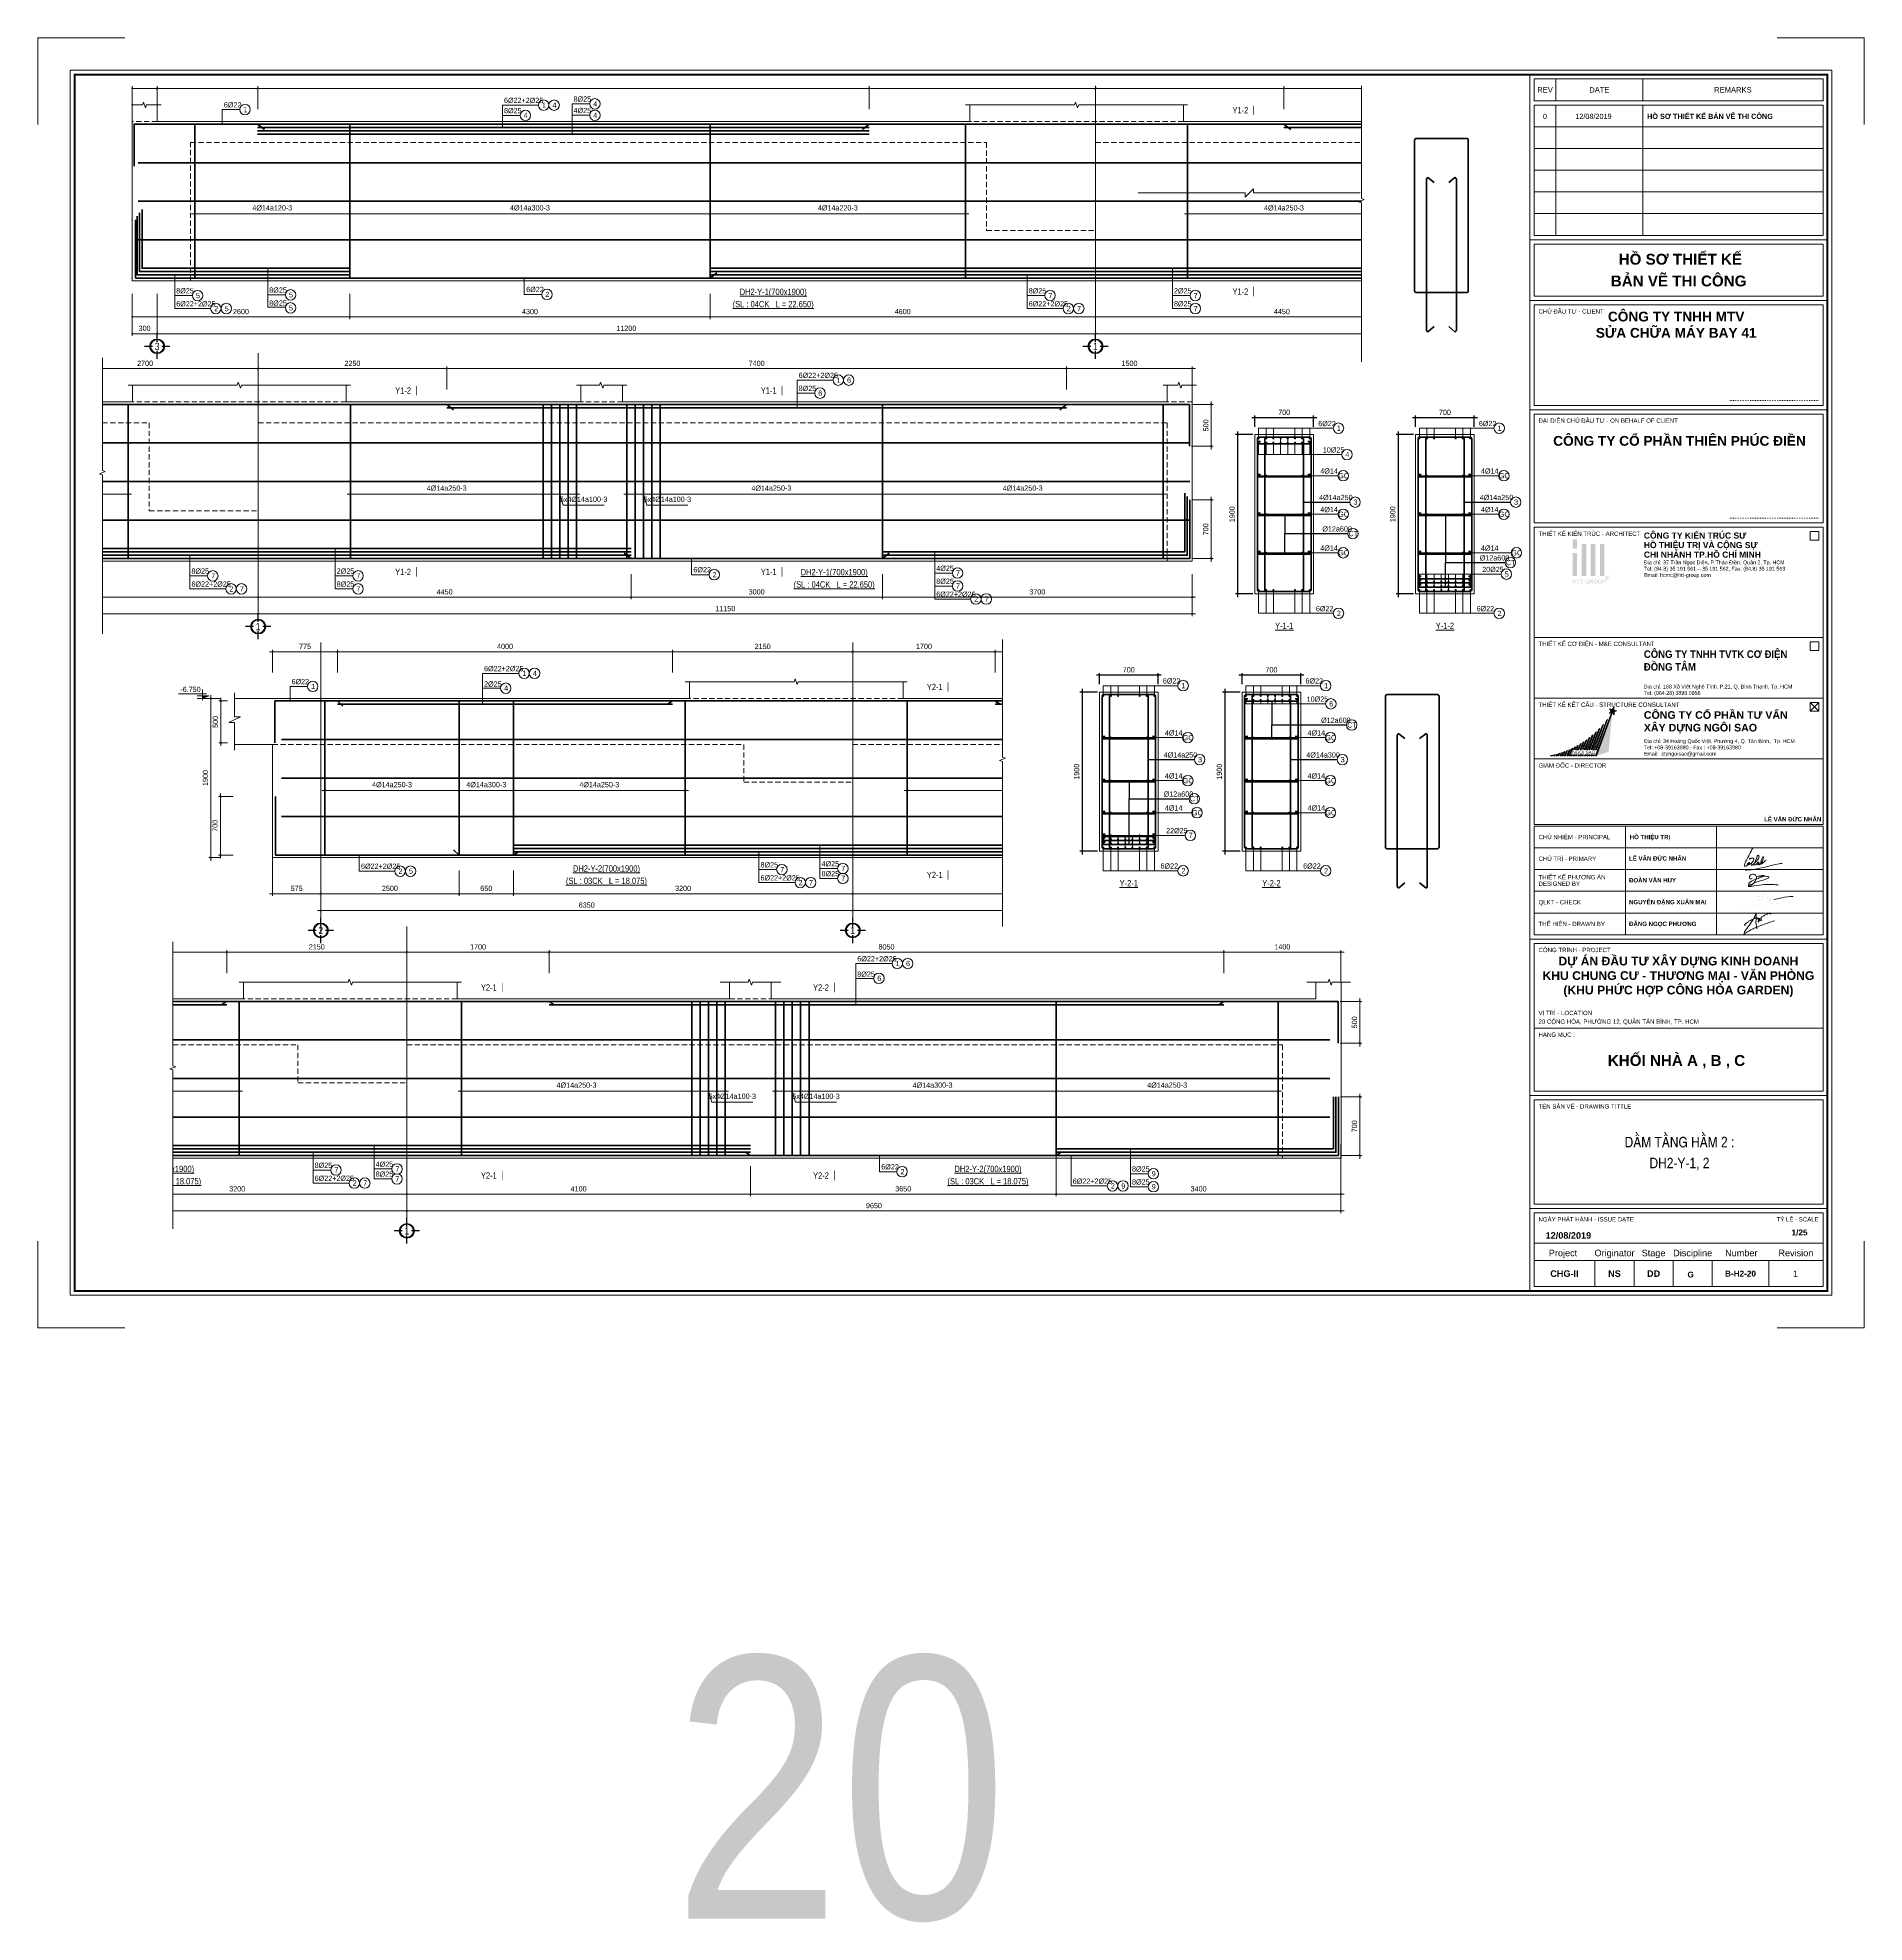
# Model space of a CAD drawing. Header units: millimetres. Extents: x 3014920 to 3563667, y -1638653 to -1356471.
# Drawn here: x 3018599 to 3040401, y -1628169 to -1605675 of the extents above; entities that cross this region are included whole.
import ezdxf
from ezdxf.enums import TextEntityAlignment as Align
from ezdxf.xclip import XClip

# ---------------------------------------------------------------- set-up
doc = ezdxf.new("R2010")
doc.units = ezdxf.units.MM
doc.header["$MEASUREMENT"] = 0
doc.header["$XCLIPFRAME"] = 0
doc.header["$PDMODE"] = 2
for name, pattern in [('6 TANG DIEN HINH 14-15$0$ACAD_ISO10W100', [18, 12, -3, 0, -3]), ('ACAD_ISO04W100', [30, 24, -3, 0, -3]), ('CENTER', [2, 1.25, -0.25, 0.25, -0.25]), ('HIDDEN', [0.375, 0.25, -0.125])]:
    doc.linetypes.add(name, pattern=pattern)
doc.layers.get('0').update_dxf_attribs({"lineweight": 9})
doc.layers.get('Defpoints').update_dxf_attribs({"color": 10, "lineweight": 0})
for name, color, linetype, lineweight in [('2', 2, 'Continuous', 20), ('CDAI', 21, 'Continuous', 40), ('CHG_XX_Khung ten$0$TEXT', 7, 'Continuous', 15), ('CHUNHO', 7, 'CENTER', 13), ('CHUTO', 51, 'Continuous', 15), ('CTHEP', 50, 'Continuous', 50), ('DBAO', 90, 'Continuous', 13), ('DGIONG', 130, 'Continuous', 13), ('HATCH', 154, 'Continuous', 9), ('KTH', 154, 'Continuous', 9), ('Net khuat', 8, 'HIDDEN', 13), ('TEXT', 7, 'Continuous', 15), ('TRUC', 251, 'ACAD_ISO04W100', 9)]:
    doc.layers.add(name, color=color, linetype=linetype, lineweight=lineweight)
doc.layers.add('8', color=8, linetype='Continuous')
doc.layers.add('CHG_XX_Khung ten$0$TKTC', color=1, linetype='Continuous')
doc.layers.add('CHG_XX_Khung ten$0$A1 BORDER$0$DGIONG', color=7, linetype='Continuous', lineweight=13, true_color=0x29ffff)
doc.layers.add('CHG_XX_Khung ten$0$A1 BORDER$0$STICK', color=7, linetype='Continuous', lineweight=9, true_color=0xe60000)
doc.styles.add('ArialB', font='arialbd.ttf')
doc.styles.add('CHG_XX_Khung ten$0$A1 BORDER$0$ARIAL', font='arial.ttf')
doc.styles.add('CHG_XX_Khung ten$0$A1 BORDER$0$Arial - Bold', font='arialbd.ttf', dxfattribs={"height": 2.5})
doc.styles.add('CHG_XX_Khung ten$0$A1 BORDER$0$Star-AvoBold', font='VAVOB_0.TTF')
doc.styles.add('CHG_XX_Khung ten$0$A1 BORDER$0$Title Block DD$0$ARIAL', font='arial.ttf')
doc.styles.add('CHG_XX_Khung ten$0$A1 BORDER$0$Title Block DD$0$Arial - Bold', font='arialbd.ttf', dxfattribs={"height": 2.5})
doc.styles.add('CHG_XX_Khung ten$0$arial', font='arial.ttf')
doc.styles.add('CHG_XX_Khung ten$0$Arial - Bold', font='arialbd.ttf')
doc.styles.add('CHG_XX_Khung ten$0$ArialB', font='arialbd.ttf')
doc.styles.add('CHG_XX_Khung ten$0$title block pccc$0$ARIAL', font='arial.ttf')
doc.styles.add('CHG_XX_Khung ten$0$title block pccc$0$Arial - Bold', font='arialbd.ttf', dxfattribs={"height": 2.5})
doc.styles.add('HELVECONDENSE', font='VHELVCN_0.TTF')
doc.styles.add('Star-HelCon', font='VHELVCN_0.TTF')
doc.styles.add('TTP-HelCon', font='VHELVCN_0.TTF')
doc.styles.add('VNI-HELVE-CONDENSE', font='VHELVCN_0.TTF')
doc.dimstyles.new('kc-25', dxfattribs={"dimtxt": 62.5, "dimasz": 20, "dimexe": 20, "dimexo": 50, "dimgap": 25, "dimtad": 3, "dimdec": 0, "dimzin": 0, "dimdsep": 46, "dimtxsty": 'VNI-HELVE-CONDENSE', "dimblk": 'DIM', "dimcen": 2.5, "dimclrd": 256, "dimclre": 154, "dimclrt": 7, "dimaunit": 1, "dimadec": 0, "dimazin": 0, "dimtfac": 1, "dimtdec": 0, "dimtix": 1, "dimtmove": 0, "dimatfit": 3, "dimldrblk": 'DOT', "dimfxl": 1, "dimtolj": 1, "dimtzin": 0, "dimarcsym": 0})
doc.dimstyles.new('TTP-25', dxfattribs={"dimscale": 25, "dimtxt": 2.5, "dimasz": 1, "dimexe": 1, "dimexo": 1, "dimgap": 0.09, "dimtad": 0, "dimdec": 4, "dimrnd": 1, "dimzin": 9, "dimdsep": 46, "dimtxsty": 'TTP-HelCon', "dimblk": 'ARCHTICK', "dimcen": 0.09, "dimdle": 1.5, "dimclrd": 256, "dimclre": 256, "dimclrt": 7, "dimadec": 0, "dimazin": 0, "dimtfac": 1, "dimtdec": 4, "dimtmove": 0, "dimatfit": 3, "dimldrblk": 'ARCHTICK', "dimfxl": 1, "dimtvp": 1, "dimtolj": 1, "dimtzin": 0, "dimarcsym": 0})

# ---------------------------------------------------------------- blocks, each defined once
blk = doc.blocks.new('_ArchTick')
at = {"color": 0, "linetype": 'ByBlock', "const_width": 0.15}
blk.add_lwpolyline([(-0.5, -0.5), (0.5, 0.5)], dxfattribs=at)
blk = doc.blocks.new('*D33')
at = {"layer": 'Defpoints', "color": 0, "ltscale": 500, "transparency": 16777216}
for p in [(3033127, -1610413), (3032919, -1612313), (3033127, -1612313)]:
    blk.add_point(p, dxfattribs=at)
at = {"layer": 'KTH', "lineweight": -2, "ltscale": 500, "transparency": 16777216}
for p, q in [((3033102, -1610413), (3032894, -1610413)), ((3032919, -1610376), (3032919, -1612351)), ((3033102, -1612313), (3032894, -1612313))]:
    blk.add_line(p, q, dxfattribs=at)
at = {"layer": 'KTH', "lineweight": -2, "ltscale": 500, "transparency": 16777216, "xscale": 25, "yscale": 25, "zscale": 25}
for p, rotation in [((3032919, -1610413), 90), ((3032919, -1612313), 270)]:
    blk.add_blockref('_ArchTick', p, dxfattribs=dict(at, rotation=rotation))
at = {"layer": 'KTH', "color": 7, "ltscale": 500, "transparency": 16777216, "insert": (3032855, -1611363), "char_height": 62.5, "attachment_point": 5, "rotation": 90, "style": 'TTP-HelCon'}
blk.add_mtext('\\A1;1900', dxfattribs=at)
blk = doc.blocks.new('*D34')
at = {"layer": 'Defpoints', "color": 0, "ltscale": 500, "transparency": 16777216}
for p in [(3033127, -1610211), (3033127, -1610344), (3033827, -1610344)]:
    blk.add_point(p, dxfattribs=at)
at = {"layer": 'KTH', "lineweight": -2, "ltscale": 500, "transparency": 16777216}
for p, q in [((3033865, -1610211), (3033090, -1610211)), ((3033127, -1610319), (3033127, -1610186)), ((3033827, -1610319), (3033827, -1610186))]:
    blk.add_line(p, q, dxfattribs=at)
at = {"layer": 'KTH', "lineweight": -2, "ltscale": 500, "transparency": 16777216, "xscale": 25, "yscale": 25, "zscale": 25, "rotation": 180}
blk.add_blockref('_ArchTick', (3033127, -1610211), dxfattribs=at)
at = {"layer": 'KTH', "lineweight": -2, "ltscale": 500, "transparency": 16777216, "xscale": 25, "yscale": 25, "zscale": 25}
blk.add_blockref('_ArchTick', (3033827, -1610211), dxfattribs=at)
at = {"layer": 'KTH', "color": 7, "ltscale": 500, "transparency": 16777216, "insert": (3033477, -1610147), "char_height": 62.5, "attachment_point": 5, "style": 'TTP-HelCon'}
blk.add_mtext('\\A1;700', dxfattribs=at)
blk = doc.blocks.new('*D35')
at = {"layer": 'Defpoints', "color": 0, "ltscale": 500, "transparency": 16777216}
for p in [(3035045, -1610413), (3034837, -1612313), (3035045, -1612313)]:
    blk.add_point(p, dxfattribs=at)
at = {"layer": 'KTH', "lineweight": -2, "ltscale": 500, "transparency": 16777216}
for p, q in [((3035020, -1610413), (3034812, -1610413)), ((3034837, -1610376), (3034837, -1612351)), ((3035020, -1612313), (3034812, -1612313))]:
    blk.add_line(p, q, dxfattribs=at)
at = {"layer": 'KTH', "lineweight": -2, "ltscale": 500, "transparency": 16777216, "xscale": 25, "yscale": 25, "zscale": 25}
for p, rotation in [((3034837, -1610413), 90), ((3034837, -1612313), 270)]:
    blk.add_blockref('_ArchTick', p, dxfattribs=dict(at, rotation=rotation))
at = {"layer": 'KTH', "color": 7, "ltscale": 500, "transparency": 16777216, "insert": (3034773, -1611363), "char_height": 62.5, "attachment_point": 5, "rotation": 90, "style": 'TTP-HelCon'}
blk.add_mtext('\\A1;1900', dxfattribs=at)
blk = doc.blocks.new('*D36')
at = {"layer": 'Defpoints', "color": 0, "ltscale": 500, "transparency": 16777216}
for p in [(3035045, -1610211), (3035045, -1610344), (3035745, -1610344)]:
    blk.add_point(p, dxfattribs=at)
at = {"layer": 'KTH', "lineweight": -2, "ltscale": 500, "transparency": 16777216}
for p, q in [((3035783, -1610211), (3035008, -1610211)), ((3035045, -1610319), (3035045, -1610186)), ((3035745, -1610319), (3035745, -1610186))]:
    blk.add_line(p, q, dxfattribs=at)
at = {"layer": 'KTH', "lineweight": -2, "ltscale": 500, "transparency": 16777216, "xscale": 25, "yscale": 25, "zscale": 25, "rotation": 180}
blk.add_blockref('_ArchTick', (3035045, -1610211), dxfattribs=at)
at = {"layer": 'KTH', "lineweight": -2, "ltscale": 500, "transparency": 16777216, "xscale": 25, "yscale": 25, "zscale": 25}
blk.add_blockref('_ArchTick', (3035745, -1610211), dxfattribs=at)
at = {"layer": 'KTH', "color": 7, "ltscale": 500, "transparency": 16777216, "insert": (3035395, -1610147), "char_height": 62.5, "attachment_point": 5, "style": 'TTP-HelCon'}
blk.add_mtext('\\A1;700', dxfattribs=at)
blk = doc.blocks.new('*D39')
at = {"layer": 'Defpoints', "color": 0, "ltscale": 500, "transparency": 16777216}
for p in [(3032975, -1613486), (3032767, -1615386), (3032975, -1615386)]:
    blk.add_point(p, dxfattribs=at)
at = {"layer": 'KTH', "lineweight": -2, "ltscale": 500, "transparency": 16777216}
for p, q in [((3032767, -1613448), (3032767, -1615423)), ((3032950, -1613486), (3032742, -1613486)), ((3032950, -1615386), (3032742, -1615386))]:
    blk.add_line(p, q, dxfattribs=at)
at = {"layer": 'KTH', "lineweight": -2, "ltscale": 500, "transparency": 16777216, "xscale": 25, "yscale": 25, "zscale": 25}
for p, rotation in [((3032767, -1613486), 90), ((3032767, -1615386), 270)]:
    blk.add_blockref('_ArchTick', p, dxfattribs=dict(at, rotation=rotation))
at = {"layer": 'KTH', "color": 7, "ltscale": 500, "transparency": 16777216, "insert": (3032703, -1614436), "char_height": 62.5, "attachment_point": 5, "rotation": 90, "style": 'TTP-HelCon'}
blk.add_mtext('\\A1;1900', dxfattribs=at)
blk = doc.blocks.new('*D40')
at = {"layer": 'Defpoints', "color": 0, "ltscale": 500, "transparency": 16777216}
for p in [(3032975, -1613283), (3032975, -1613417), (3033675, -1613417)]:
    blk.add_point(p, dxfattribs=at)
at = {"layer": 'KTH', "lineweight": -2, "ltscale": 500, "transparency": 16777216}
for p, q in [((3033712, -1613283), (3032937, -1613283)), ((3032975, -1613392), (3032975, -1613258)), ((3033675, -1613392), (3033675, -1613258))]:
    blk.add_line(p, q, dxfattribs=at)
at = {"layer": 'KTH', "lineweight": -2, "ltscale": 500, "transparency": 16777216, "xscale": 25, "yscale": 25, "zscale": 25, "rotation": 180}
blk.add_blockref('_ArchTick', (3032975, -1613283), dxfattribs=at)
at = {"layer": 'KTH', "lineweight": -2, "ltscale": 500, "transparency": 16777216, "xscale": 25, "yscale": 25, "zscale": 25}
blk.add_blockref('_ArchTick', (3033675, -1613283), dxfattribs=at)
at = {"layer": 'KTH', "color": 7, "ltscale": 500, "transparency": 16777216, "insert": (3033325, -1613220), "char_height": 62.5, "attachment_point": 5, "style": 'TTP-HelCon'}
blk.add_mtext('\\A1;700', dxfattribs=at)
blk = doc.blocks.new('*D41')
at = {"layer": 'Defpoints', "color": 0, "ltscale": 500, "transparency": 16777216}
for p in [(3031272, -1613486), (3031064, -1615386), (3031272, -1615386)]:
    blk.add_point(p, dxfattribs=at)
at = {"layer": 'KTH', "lineweight": -2, "ltscale": 500, "transparency": 16777216}
for p, q in [((3031064, -1613448), (3031064, -1615423)), ((3031247, -1613486), (3031039, -1613486)), ((3031247, -1615386), (3031039, -1615386))]:
    blk.add_line(p, q, dxfattribs=at)
at = {"layer": 'KTH', "lineweight": -2, "ltscale": 500, "transparency": 16777216, "xscale": 25, "yscale": 25, "zscale": 25}
for p, rotation in [((3031064, -1613486), 90), ((3031064, -1615386), 270)]:
    blk.add_blockref('_ArchTick', p, dxfattribs=dict(at, rotation=rotation))
at = {"layer": 'KTH', "color": 7, "ltscale": 500, "transparency": 16777216, "insert": (3031000, -1614436), "char_height": 62.5, "attachment_point": 5, "rotation": 90, "style": 'TTP-HelCon'}
blk.add_mtext('\\A1;1900', dxfattribs=at)
blk = doc.blocks.new('*D42')
at = {"layer": 'Defpoints', "color": 0, "ltscale": 500, "transparency": 16777216}
for p in [(3031272, -1613283), (3031272, -1613417), (3031972, -1613417)]:
    blk.add_point(p, dxfattribs=at)
at = {"layer": 'KTH', "lineweight": -2, "ltscale": 500, "transparency": 16777216}
for p, q in [((3032010, -1613283), (3031235, -1613283)), ((3031272, -1613392), (3031272, -1613258)), ((3031972, -1613392), (3031972, -1613258))]:
    blk.add_line(p, q, dxfattribs=at)
at = {"layer": 'KTH', "lineweight": -2, "ltscale": 500, "transparency": 16777216, "xscale": 25, "yscale": 25, "zscale": 25, "rotation": 180}
blk.add_blockref('_ArchTick', (3031272, -1613283), dxfattribs=at)
at = {"layer": 'KTH', "lineweight": -2, "ltscale": 500, "transparency": 16777216, "xscale": 25, "yscale": 25, "zscale": 25}
blk.add_blockref('_ArchTick', (3031972, -1613283), dxfattribs=at)
at = {"layer": 'KTH', "color": 7, "ltscale": 500, "transparency": 16777216, "insert": (3031622, -1613220), "char_height": 62.5, "attachment_point": 5, "style": 'TTP-HelCon'}
blk.add_mtext('\\A1;700', dxfattribs=at)
blk = doc.blocks.new('*D2428')
at = {"layer": 'Defpoints', "color": 0, "transparency": 16777216}
for p in [(2585413, -2149867), (2579063, -2149983), (2579063, -2150484)]:
    blk.add_point(p, dxfattribs=at)
at = {"layer": 'KTH', "lineweight": -2, "transparency": 16777216}
for p, q in [((2585413, -2149892), (2585413, -2150509)), ((2579063, -2150008), (2579063, -2150509)), ((2585451, -2150484), (2579026, -2150484))]:
    blk.add_line(p, q, dxfattribs=at)
at = {"layer": 'KTH', "lineweight": -2, "transparency": 16777216, "xscale": 25, "yscale": 25, "zscale": 25, "rotation": 180}
blk.add_blockref('_ArchTick', (2579063, -2150484), dxfattribs=at)
at = {"layer": 'KTH', "lineweight": -2, "transparency": 16777216, "xscale": 25, "yscale": 25, "zscale": 25}
blk.add_blockref('_ArchTick', (2585413, -2150484), dxfattribs=at)
at = {"layer": 'KTH', "color": 7, "transparency": 16777216, "insert": (2582238, -2150420), "char_height": 62.5, "attachment_point": 5, "style": 'TTP-HelCon'}
blk.add_mtext('\\A1;6350', dxfattribs=at)
blk = doc.blocks.new('*D2429')
at = {"layer": 'Defpoints', "color": 0, "transparency": 16777216}
for p in [(2579063, -2149983), (2580714, -2149983), (2580714, -2150284)]:
    blk.add_point(p, dxfattribs=at)
at = {"layer": 'KTH', "lineweight": -2, "transparency": 16777216}
for p, q in [((2579063, -2150008), (2579063, -2150309)), ((2580714, -2150008), (2580714, -2150309)), ((2579026, -2150284), (2580751, -2150284))]:
    blk.add_line(p, q, dxfattribs=at)
at = {"layer": 'KTH', "lineweight": -2, "transparency": 16777216, "xscale": 25, "yscale": 25, "zscale": 25, "rotation": 180}
blk.add_blockref('_ArchTick', (2579063, -2150284), dxfattribs=at)
at = {"layer": 'KTH', "lineweight": -2, "transparency": 16777216, "xscale": 25, "yscale": 25, "zscale": 25}
blk.add_blockref('_ArchTick', (2580714, -2150284), dxfattribs=at)
at = {"layer": 'KTH', "color": 7, "transparency": 16777216, "insert": (2579889, -2150220), "char_height": 62.5, "attachment_point": 5, "style": 'TTP-HelCon'}
blk.add_mtext('\\A1;2500', dxfattribs=at)
blk = doc.blocks.new('*D2430')
at = {"layer": 'Defpoints', "color": 0, "transparency": 16777216}
for p in [(2580714, -2148556), (2581364, -2148556), (2580714, -2149053)]:
    blk.add_point(p, dxfattribs=at)
at = {"layer": 'KTH', "lineweight": -2, "transparency": 16777216}
for p, q in [((2580714, -2148581), (2580714, -2149078)), ((2581364, -2148581), (2581364, -2149078)), ((2581401, -2149053), (2580676, -2149053))]:
    blk.add_line(p, q, dxfattribs=at)
at = {"layer": 'KTH', "lineweight": -2, "transparency": 16777216, "xscale": 25, "yscale": 25, "zscale": 25, "rotation": 180}
blk.add_blockref('_ArchTick', (2580714, -2149053), dxfattribs=at)
at = {"layer": 'KTH', "lineweight": -2, "transparency": 16777216, "xscale": 25, "yscale": 25, "zscale": 25}
blk.add_blockref('_ArchTick', (2581364, -2149053), dxfattribs=at)
at = {"layer": 'KTH', "color": 7, "transparency": 16777216, "insert": (2581039, -2148983), "char_height": 62.5, "attachment_point": 5, "style": 'TTP-HelCon'}
blk.add_mtext('\\A1;4Þ14a300-3', dxfattribs=at)
blk = doc.blocks.new('dau truc')
blk.add_circle((0, 0), 180)
at = {"layer": '8'}
for p, q in [((0, 127), (0, 345)), ((-127, 0), (-345, 0)), ((0, -345), (0, -127)), ((345, 0), (127, 0))]:
    blk.add_line(p, q, dxfattribs=at)
blk.add_circle((0, 0), 200, dxfattribs=at)
at = {"layer": 'TEXT', "style": 'HELVECONDENSE'}
blk.add_attdef('A', text='', height=233, dxfattribs=at).set_placement((0, 0), align=Align.MIDDLE)
blk = doc.blocks.new('*D2431')
at = {"layer": 'Defpoints', "color": 0, "transparency": 16777216}
for p in [(2596563, -2147396), (2595163, -2147670), (2596563, -2147770)]:
    blk.add_point(p, dxfattribs=at)
at = {"layer": 'KTH', "lineweight": -2, "transparency": 16777216}
for p, q in [((2595126, -2147396), (2596601, -2147396)), ((2595163, -2147645), (2595163, -2147371)), ((2596563, -2147745), (2596563, -2147371))]:
    blk.add_line(p, q, dxfattribs=at)
at = {"layer": 'KTH', "lineweight": -2, "transparency": 16777216, "xscale": 25, "yscale": 25, "zscale": 25, "rotation": 180}
blk.add_blockref('_ArchTick', (2595163, -2147396), dxfattribs=at)
at = {"layer": 'KTH', "lineweight": -2, "transparency": 16777216, "xscale": 25, "yscale": 25, "zscale": 25}
blk.add_blockref('_ArchTick', (2596563, -2147396), dxfattribs=at)
at = {"layer": 'KTH', "color": 7, "transparency": 16777216, "insert": (2595863, -2147332), "char_height": 62.5, "attachment_point": 5, "style": 'TTP-HelCon'}
blk.add_mtext('\\A1;1400', dxfattribs=at)
blk = doc.blocks.new('DIM')
h = blk.add_hatch(color=1)
h.paths.add_polyline_path([(0.5, 0.3, 1), (0.3, 0.5), (-0.2, 0), (0.2, 0)])
h.paths.add_polyline_path([(0.2, 0), (-0.2, 0), (-0.5, -0.3, 1), (-0.3, -0.5)])
at = {"color": 9}
for p, q in [((-0.2, 0), (-1.5, 0)), ((0.2, 0), (1.5, 0))]:
    blk.add_line(p, q, dxfattribs=at)
at = {"color": 1}
for p, q in [((-0.5, -0.3), (0.3, 0.5)), ((-0.3, -0.5), (0.5, 0.3)), ((-0.2, 0), (0.2, 0))]:
    blk.add_line(p, q, dxfattribs=at)
blk.add_arc((-0.4, -0.4), 0.138, 135, 315, dxfattribs=at)
blk = doc.blocks.new('*D2432')
at = {"layer": 'Defpoints', "color": 0, "transparency": 16777216}
for p in [(2577887, -2147953), (2577751, -2149853), (2577887, -2149853)]:
    blk.add_point(p, dxfattribs=at)
at = {"layer": 'KTH', "lineweight": -2, "transparency": 16777216}
for p, q in [((2577751, -2147915), (2577751, -2149890)), ((2577862, -2147953), (2577726, -2147953)), ((2577862, -2149853), (2577726, -2149853))]:
    blk.add_line(p, q, dxfattribs=at)
at = {"layer": 'KTH', "lineweight": -2, "transparency": 16777216, "xscale": 25, "yscale": 25, "zscale": 25}
for p, rotation in [((2577751, -2147953), 90), ((2577751, -2149853), 270)]:
    blk.add_blockref('_ArchTick', p, dxfattribs=dict(at, rotation=rotation))
at = {"layer": 'KTH', "color": 7, "transparency": 16777216, "insert": (2577687, -2148903), "char_height": 62.5, "attachment_point": 5, "rotation": 90, "style": 'TTP-HelCon'}
blk.add_mtext('\\A1;1900', dxfattribs=at)
blk = doc.blocks.new('CODE')
at = {"layer": 'DBAO'}
for p, q in [((-63, 0), (-138, 30)), ((-138, 30), (0, 30)), ((-138, 0), (0, 0)), ((-113, 55), (224, 55)), ((-63, -20), (-63, 105))]:
    blk.add_line(p, q, dxfattribs=at)
at = {"layer": 'HATCH', "color": 1}
blk.add_solid([(-63, 0), (-138, 30), (-63, 30)], dxfattribs=at)
blk = doc.blocks.new('*D2433')
at = {"layer": 'Defpoints', "color": 0, "transparency": 16777216}
for p in [(2581364, -2148556), (2583413, -2148556), (2581364, -2149053)]:
    blk.add_point(p, dxfattribs=at)
at = {"layer": 'KTH', "lineweight": -2, "transparency": 16777216}
for p, q in [((2581364, -2148581), (2581364, -2149078)), ((2583413, -2148581), (2583413, -2149078)), ((2583451, -2149053), (2581326, -2149053))]:
    blk.add_line(p, q, dxfattribs=at)
at = {"layer": 'KTH', "lineweight": -2, "transparency": 16777216, "xscale": 25, "yscale": 25, "zscale": 25, "rotation": 180}
blk.add_blockref('_ArchTick', (2581364, -2149053), dxfattribs=at)
at = {"layer": 'KTH', "lineweight": -2, "transparency": 16777216, "xscale": 25, "yscale": 25, "zscale": 25}
blk.add_blockref('_ArchTick', (2583413, -2149053), dxfattribs=at)
at = {"layer": 'KTH', "color": 7, "transparency": 16777216, "insert": (2582388, -2148983), "char_height": 62.5, "attachment_point": 5, "style": 'TTP-HelCon'}
blk.add_mtext('\\A1;\\A1;4Þ14a250-3', dxfattribs=at)
blk = doc.blocks.new('*D2434')
at = {"layer": 'Defpoints', "color": 0, "transparency": 16777216}
for p in [(2587113, -2147396), (2585413, -2147670), (2587113, -2147670)]:
    blk.add_point(p, dxfattribs=at)
at = {"layer": 'KTH', "lineweight": -2, "transparency": 16777216}
for p, q in [((2585376, -2147396), (2587151, -2147396)), ((2585413, -2147645), (2585413, -2147371)), ((2587113, -2147645), (2587113, -2147371))]:
    blk.add_line(p, q, dxfattribs=at)
at = {"layer": 'KTH', "lineweight": -2, "transparency": 16777216, "xscale": 25, "yscale": 25, "zscale": 25, "rotation": 180}
blk.add_blockref('_ArchTick', (2585413, -2147396), dxfattribs=at)
at = {"layer": 'KTH', "lineweight": -2, "transparency": 16777216, "xscale": 25, "yscale": 25, "zscale": 25}
blk.add_blockref('_ArchTick', (2587113, -2147396), dxfattribs=at)
at = {"layer": 'KTH', "color": 7, "transparency": 16777216, "insert": (2586263, -2147332), "char_height": 62.5, "attachment_point": 5, "style": 'TTP-HelCon'}
blk.add_mtext('\\A1;1700', dxfattribs=at)
blk = doc.blocks.new('*D2435')
at = {"layer": 'Defpoints', "color": 0, "transparency": 16777216}
for p in [(2587113, -2147396), (2587113, -2147670), (2595163, -2147670)]:
    blk.add_point(p, dxfattribs=at)
at = {"layer": 'KTH', "lineweight": -2, "transparency": 16777216}
for p, q in [((2595201, -2147396), (2587076, -2147396)), ((2587113, -2147645), (2587113, -2147371)), ((2595163, -2147645), (2595163, -2147371))]:
    blk.add_line(p, q, dxfattribs=at)
at = {"layer": 'KTH', "lineweight": -2, "transparency": 16777216, "xscale": 25, "yscale": 25, "zscale": 25, "rotation": 180}
blk.add_blockref('_ArchTick', (2587113, -2147396), dxfattribs=at)
at = {"layer": 'KTH', "lineweight": -2, "transparency": 16777216, "xscale": 25, "yscale": 25, "zscale": 25}
blk.add_blockref('_ArchTick', (2595163, -2147396), dxfattribs=at)
at = {"layer": 'KTH', "color": 7, "transparency": 16777216, "insert": (2591138, -2147332), "char_height": 62.5, "attachment_point": 5, "style": 'TTP-HelCon'}
blk.add_mtext('\\A1;8050', dxfattribs=at)
blk = doc.blocks.new('*D2436')
at = {"layer": 'Defpoints', "color": 0, "transparency": 16777216}
for p in [(2590213, -2148556), (2593163, -2148556), (2590213, -2149053)]:
    blk.add_point(p, dxfattribs=at)
at = {"layer": 'KTH', "lineweight": -2, "transparency": 16777216}
for p, q in [((2590213, -2148581), (2590213, -2149078)), ((2593163, -2148581), (2593163, -2149078)), ((2593201, -2149053), (2590176, -2149053))]:
    blk.add_line(p, q, dxfattribs=at)
at = {"layer": 'KTH', "lineweight": -2, "transparency": 16777216, "xscale": 25, "yscale": 25, "zscale": 25, "rotation": 180}
blk.add_blockref('_ArchTick', (2590213, -2149053), dxfattribs=at)
at = {"layer": 'KTH', "lineweight": -2, "transparency": 16777216, "xscale": 25, "yscale": 25, "zscale": 25}
blk.add_blockref('_ArchTick', (2593163, -2149053), dxfattribs=at)
at = {"layer": 'KTH', "color": 7, "transparency": 16777216, "insert": (2591688, -2148983), "char_height": 62.5, "attachment_point": 5, "style": 'TTP-HelCon'}
blk.add_mtext('\\A1;4Þ14a300-3', dxfattribs=at)
blk = doc.blocks.new('*D2437')
at = {"layer": 'Defpoints', "color": 0, "transparency": 16777216}
for p in [(2586063, -2148556), (2588813, -2148556), (2588813, -2149053)]:
    blk.add_point(p, dxfattribs=at)
at = {"layer": 'KTH', "lineweight": -2, "transparency": 16777216}
for p, q in [((2586063, -2148581), (2586063, -2149078)), ((2588813, -2148581), (2588813, -2149078)), ((2586026, -2149053), (2588851, -2149053))]:
    blk.add_line(p, q, dxfattribs=at)
at = {"layer": 'KTH', "lineweight": -2, "transparency": 16777216, "xscale": 25, "yscale": 25, "zscale": 25, "rotation": 180}
blk.add_blockref('_ArchTick', (2586063, -2149053), dxfattribs=at)
at = {"layer": 'KTH', "lineweight": -2, "transparency": 16777216, "xscale": 25, "yscale": 25, "zscale": 25}
blk.add_blockref('_ArchTick', (2588813, -2149053), dxfattribs=at)
at = {"layer": 'KTH', "color": 7, "transparency": 16777216, "insert": (2587438, -2148983), "char_height": 62.5, "attachment_point": 5, "style": 'TTP-HelCon'}
blk.add_mtext('\\A1;\\A1;4Þ14a250-3', dxfattribs=at)
blk = doc.blocks.new('*D2438')
at = {"layer": 'Defpoints', "color": 0, "transparency": 16777216}
for p in [(2593163, -2148556), (2595813, -2148556), (2593163, -2149053)]:
    blk.add_point(p, dxfattribs=at)
at = {"layer": 'KTH', "lineweight": -2, "transparency": 16777216}
for p, q in [((2593163, -2148581), (2593163, -2149078)), ((2595813, -2148581), (2595813, -2149078)), ((2595851, -2149053), (2593126, -2149053))]:
    blk.add_line(p, q, dxfattribs=at)
at = {"layer": 'KTH', "lineweight": -2, "transparency": 16777216, "xscale": 25, "yscale": 25, "zscale": 25, "rotation": 180}
blk.add_blockref('_ArchTick', (2593163, -2149053), dxfattribs=at)
at = {"layer": 'KTH', "lineweight": -2, "transparency": 16777216, "xscale": 25, "yscale": 25, "zscale": 25}
blk.add_blockref('_ArchTick', (2595813, -2149053), dxfattribs=at)
at = {"layer": 'KTH', "color": 7, "transparency": 16777216, "insert": (2594488, -2148983), "char_height": 62.5, "attachment_point": 5, "style": 'TTP-HelCon'}
blk.add_mtext('\\A1;4Þ14a250-3', dxfattribs=at)
blk = doc.blocks.new('*D2439')
at = {"layer": 'Defpoints', "color": 0, "transparency": 16777216}
for p in [(2585413, -2149927), (2581364, -2149983), (2585413, -2150284)]:
    blk.add_point(p, dxfattribs=at)
at = {"layer": 'KTH', "lineweight": -2, "transparency": 16777216}
for p, q in [((2581364, -2150008), (2581364, -2150309)), ((2585413, -2149952), (2585413, -2150309)), ((2581326, -2150284), (2585451, -2150284))]:
    blk.add_line(p, q, dxfattribs=at)
at = {"layer": 'KTH', "lineweight": -2, "transparency": 16777216, "xscale": 25, "yscale": 25, "zscale": 25, "rotation": 180}
blk.add_blockref('_ArchTick', (2581364, -2150284), dxfattribs=at)
at = {"layer": 'KTH', "lineweight": -2, "transparency": 16777216, "xscale": 25, "yscale": 25, "zscale": 25}
blk.add_blockref('_ArchTick', (2585413, -2150284), dxfattribs=at)
at = {"layer": 'KTH', "color": 7, "transparency": 16777216, "insert": (2583388, -2150220), "char_height": 62.5, "attachment_point": 5, "style": 'TTP-HelCon'}
blk.add_mtext('\\A1;3200', dxfattribs=at)
blk = doc.blocks.new('*D2440')
at = {"layer": 'Defpoints', "color": 0, "transparency": 16777216}
for p in [(2585413, -2149867), (2589513, -2149923), (2585413, -2150284)]:
    blk.add_point(p, dxfattribs=at)
at = {"layer": 'KTH', "lineweight": -2, "transparency": 16777216}
for p, q in [((2585413, -2149892), (2585413, -2150309)), ((2589513, -2149948), (2589513, -2150309)), ((2589551, -2150284), (2585376, -2150284))]:
    blk.add_line(p, q, dxfattribs=at)
at = {"layer": 'KTH', "lineweight": -2, "transparency": 16777216, "xscale": 25, "yscale": 25, "zscale": 25, "rotation": 180}
blk.add_blockref('_ArchTick', (2585413, -2150284), dxfattribs=at)
at = {"layer": 'KTH', "lineweight": -2, "transparency": 16777216, "xscale": 25, "yscale": 25, "zscale": 25}
blk.add_blockref('_ArchTick', (2589513, -2150284), dxfattribs=at)
at = {"layer": 'KTH', "color": 7, "transparency": 16777216, "insert": (2587463, -2150220), "char_height": 62.5, "attachment_point": 5, "style": 'TTP-HelCon'}
blk.add_mtext('\\A1;4100', dxfattribs=at)
blk = doc.blocks.new('*D2441')
at = {"layer": 'Defpoints', "color": 0, "transparency": 16777216}
for p in [(2585413, -2149983), (2596563, -2149983), (2596563, -2150484)]:
    blk.add_point(p, dxfattribs=at)
at = {"layer": 'KTH', "lineweight": -2, "transparency": 16777216}
for p, q in [((2585413, -2150008), (2585413, -2150509)), ((2596563, -2150008), (2596563, -2150509)), ((2585376, -2150484), (2596601, -2150484))]:
    blk.add_line(p, q, dxfattribs=at)
at = {"layer": 'KTH', "lineweight": -2, "transparency": 16777216, "xscale": 25, "yscale": 25, "zscale": 25, "rotation": 180}
blk.add_blockref('_ArchTick', (2585413, -2150484), dxfattribs=at)
at = {"layer": 'KTH', "lineweight": -2, "transparency": 16777216, "xscale": 25, "yscale": 25, "zscale": 25}
blk.add_blockref('_ArchTick', (2596563, -2150484), dxfattribs=at)
at = {"layer": 'KTH', "color": 7, "transparency": 16777216, "insert": (2590988, -2150420), "char_height": 62.5, "attachment_point": 5, "style": 'TTP-HelCon'}
blk.add_mtext('\\A1;9650', dxfattribs=at)
blk = doc.blocks.new('MC')
at = {"layer": 'CTHEP', "const_width": 10, "elevation": 0}
blk.add_lwpolyline([(36, 150), (36, 0)], dxfattribs=at)
at = {"layer": 'TEXT', "style": 'TTP-HelCon'}
blk.add_attdef('A', text='', height=100, dxfattribs=at).set_placement((-50, 26), align=Align.RIGHT)
blk = doc.blocks.new('*D2442')
at = {"layer": 'Defpoints', "color": 0, "transparency": 16777216}
for p in [(2577867, -2149123), (2578041, -2149123), (2578041, -2149823)]:
    blk.add_point(p, dxfattribs=at)
at = {"layer": 'KTH', "lineweight": -2, "transparency": 16777216}
for p, q in [((2578016, -2149123), (2577842, -2149123)), ((2577867, -2149860), (2577867, -2149086)), ((2578016, -2149823), (2577842, -2149823))]:
    blk.add_line(p, q, dxfattribs=at)
at = {"layer": 'KTH', "lineweight": -2, "transparency": 16777216, "xscale": 25, "yscale": 25, "zscale": 25}
for p, rotation in [((2577867, -2149123), 90), ((2577867, -2149823), 270)]:
    blk.add_blockref('_ArchTick', p, dxfattribs=dict(at, rotation=rotation))
at = {"layer": 'KTH', "color": 7, "transparency": 16777216, "insert": (2577803, -2149473), "char_height": 62.5, "attachment_point": 5, "rotation": 90, "style": 'TTP-HelCon'}
blk.add_mtext('\\A1;700', dxfattribs=at)
blk = doc.blocks.new('*D2443')
at = {"layer": 'Defpoints', "color": 0, "transparency": 16777216}
for p in [(2577976, -2147983), (2577870, -2148483), (2577976, -2148483)]:
    blk.add_point(p, dxfattribs=at)
at = {"layer": 'KTH', "lineweight": -2, "transparency": 16777216}
for p, q in [((2577951, -2147983), (2577845, -2147983)), ((2577870, -2147945), (2577870, -2148520)), ((2577951, -2148483), (2577845, -2148483))]:
    blk.add_line(p, q, dxfattribs=at)
at = {"layer": 'KTH', "lineweight": -2, "transparency": 16777216, "xscale": 25, "yscale": 25, "zscale": 25}
for p, rotation in [((2577870, -2147983), 90), ((2577870, -2148483), 270)]:
    blk.add_blockref('_ArchTick', p, dxfattribs=dict(at, rotation=rotation))
at = {"layer": 'KTH', "color": 7, "transparency": 16777216, "insert": (2577806, -2148233), "char_height": 62.5, "attachment_point": 5, "rotation": 90, "style": 'TTP-HelCon'}
blk.add_mtext('\\A1;500', dxfattribs=at)
blk = doc.blocks.new('*D2444')
at = {"layer": 'Defpoints', "color": 0, "transparency": 16777216}
for p in [(2596533, -2149123), (2596787, -2149123), (2596533, -2149823)]:
    blk.add_point(p, dxfattribs=at)
at = {"layer": 'KTH', "lineweight": -2, "transparency": 16777216}
for p, q in [((2596558, -2149123), (2596812, -2149123)), ((2596787, -2149860), (2596787, -2149085)), ((2596558, -2149823), (2596812, -2149823))]:
    blk.add_line(p, q, dxfattribs=at)
at = {"layer": 'KTH', "lineweight": -2, "transparency": 16777216, "xscale": 25, "yscale": 25, "zscale": 25}
for p, rotation in [((2596787, -2149123), 90), ((2596787, -2149823), 270)]:
    blk.add_blockref('_ArchTick', p, dxfattribs=dict(at, rotation=rotation))
at = {"layer": 'KTH', "color": 7, "transparency": 16777216, "insert": (2596724, -2149473), "char_height": 62.5, "attachment_point": 5, "rotation": 90, "style": 'TTP-HelCon'}
blk.add_mtext('\\A1;700', dxfattribs=at)
blk = doc.blocks.new('*D2445')
at = {"layer": 'Defpoints', "color": 0, "transparency": 16777216}
for p in [(2596530, -2147983), (2596530, -2148483), (2596788, -2148483)]:
    blk.add_point(p, dxfattribs=at)
at = {"layer": 'KTH', "lineweight": -2, "transparency": 16777216}
for p, q in [((2596555, -2147983), (2596813, -2147983)), ((2596788, -2147945), (2596788, -2148520)), ((2596555, -2148483), (2596813, -2148483))]:
    blk.add_line(p, q, dxfattribs=at)
at = {"layer": 'KTH', "lineweight": -2, "transparency": 16777216, "xscale": 25, "yscale": 25, "zscale": 25}
for p, rotation in [((2596788, -2147983), 90), ((2596788, -2148483), 270)]:
    blk.add_blockref('_ArchTick', p, dxfattribs=dict(at, rotation=rotation))
at = {"layer": 'KTH', "color": 7, "transparency": 16777216, "insert": (2596724, -2148233), "char_height": 62.5, "attachment_point": 5, "rotation": 90, "style": 'TTP-HelCon'}
blk.add_mtext('\\A1;500', dxfattribs=at)
blk = doc.blocks.new('*D2446')
at = {"layer": 'Defpoints', "color": 0, "transparency": 16777216}
for p in [(2578488, -2149663), (2579063, -2149731), (2579063, -2150284)]:
    blk.add_point(p, dxfattribs=at)
at = {"layer": 'KTH', "lineweight": -2, "transparency": 16777216}
for p, q in [((2578488, -2149688), (2578488, -2150309)), ((2579063, -2149756), (2579063, -2150309)), ((2578451, -2150284), (2579101, -2150284))]:
    blk.add_line(p, q, dxfattribs=at)
at = {"layer": 'KTH', "lineweight": -2, "transparency": 16777216, "xscale": 25, "yscale": 25, "zscale": 25, "rotation": 180}
blk.add_blockref('_ArchTick', (2578488, -2150284), dxfattribs=at)
at = {"layer": 'KTH', "lineweight": -2, "transparency": 16777216, "xscale": 25, "yscale": 25, "zscale": 25}
blk.add_blockref('_ArchTick', (2579063, -2150284), dxfattribs=at)
at = {"layer": 'KTH', "color": 7, "transparency": 16777216, "insert": (2578776, -2150220), "char_height": 62.5, "attachment_point": 5, "style": 'TTP-HelCon'}
blk.add_mtext('\\A1;575', dxfattribs=at)
blk = doc.blocks.new('*D2447')
at = {"layer": 'Defpoints', "color": 0, "transparency": 16777216}
for p in [(2589513, -2149923), (2593163, -2149923), (2593163, -2150284)]:
    blk.add_point(p, dxfattribs=at)
at = {"layer": 'KTH', "lineweight": -2, "transparency": 16777216}
for p, q in [((2589513, -2149948), (2589513, -2150309)), ((2593163, -2149948), (2593163, -2150309)), ((2589476, -2150284), (2593201, -2150284))]:
    blk.add_line(p, q, dxfattribs=at)
at = {"layer": 'KTH', "lineweight": -2, "transparency": 16777216, "xscale": 25, "yscale": 25, "zscale": 25, "rotation": 180}
blk.add_blockref('_ArchTick', (2589513, -2150284), dxfattribs=at)
at = {"layer": 'KTH', "lineweight": -2, "transparency": 16777216, "xscale": 25, "yscale": 25, "zscale": 25}
blk.add_blockref('_ArchTick', (2593163, -2150284), dxfattribs=at)
at = {"layer": 'KTH', "color": 7, "transparency": 16777216, "insert": (2591338, -2150220), "char_height": 62.5, "attachment_point": 5, "style": 'TTP-HelCon'}
blk.add_mtext('\\A1;3650', dxfattribs=at)
blk = doc.blocks.new('*D2448')
at = {"layer": 'Defpoints', "color": 0, "transparency": 16777216}
for p in [(2579263, -2147396), (2578488, -2147670), (2579263, -2147670)]:
    blk.add_point(p, dxfattribs=at)
at = {"layer": 'KTH', "lineweight": -2, "transparency": 16777216}
for p, q in [((2578451, -2147396), (2579301, -2147396)), ((2578488, -2147645), (2578488, -2147371)), ((2579263, -2147645), (2579263, -2147371))]:
    blk.add_line(p, q, dxfattribs=at)
at = {"layer": 'KTH', "lineweight": -2, "transparency": 16777216, "xscale": 25, "yscale": 25, "zscale": 25, "rotation": 180}
blk.add_blockref('_ArchTick', (2578488, -2147396), dxfattribs=at)
at = {"layer": 'KTH', "lineweight": -2, "transparency": 16777216, "xscale": 25, "yscale": 25, "zscale": 25}
blk.add_blockref('_ArchTick', (2579263, -2147396), dxfattribs=at)
at = {"layer": 'KTH', "color": 7, "transparency": 16777216, "insert": (2578876, -2147332), "char_height": 62.5, "attachment_point": 5, "style": 'TTP-HelCon'}
blk.add_mtext('\\A1;775', dxfattribs=at)
blk = doc.blocks.new('*D2449')
at = {"layer": 'Defpoints', "color": 0, "transparency": 16777216}
for p in [(2585413, -2147396), (2583263, -2147670), (2585413, -2147704)]:
    blk.add_point(p, dxfattribs=at)
at = {"layer": 'KTH', "lineweight": -2, "transparency": 16777216}
for p, q in [((2583226, -2147396), (2585451, -2147396)), ((2583263, -2147645), (2583263, -2147371)), ((2585413, -2147679), (2585413, -2147371))]:
    blk.add_line(p, q, dxfattribs=at)
at = {"layer": 'KTH', "lineweight": -2, "transparency": 16777216, "xscale": 25, "yscale": 25, "zscale": 25, "rotation": 180}
blk.add_blockref('_ArchTick', (2583263, -2147396), dxfattribs=at)
at = {"layer": 'KTH', "lineweight": -2, "transparency": 16777216, "xscale": 25, "yscale": 25, "zscale": 25}
blk.add_blockref('_ArchTick', (2585413, -2147396), dxfattribs=at)
at = {"layer": 'KTH', "color": 7, "transparency": 16777216, "insert": (2584338, -2147332), "char_height": 62.5, "attachment_point": 5, "style": 'TTP-HelCon'}
blk.add_mtext('\\A1;2150', dxfattribs=at)
blk = doc.blocks.new('*D2450')
at = {"layer": 'Defpoints', "color": 0, "transparency": 16777216}
for p in [(2583263, -2147396), (2579263, -2147670), (2583263, -2147670)]:
    blk.add_point(p, dxfattribs=at)
at = {"layer": 'KTH', "lineweight": -2, "transparency": 16777216}
for p, q in [((2579226, -2147396), (2583301, -2147396)), ((2579263, -2147645), (2579263, -2147371)), ((2583263, -2147645), (2583263, -2147371))]:
    blk.add_line(p, q, dxfattribs=at)
at = {"layer": 'KTH', "lineweight": -2, "transparency": 16777216, "xscale": 25, "yscale": 25, "zscale": 25, "rotation": 180}
blk.add_blockref('_ArchTick', (2579263, -2147396), dxfattribs=at)
at = {"layer": 'KTH', "lineweight": -2, "transparency": 16777216, "xscale": 25, "yscale": 25, "zscale": 25}
blk.add_blockref('_ArchTick', (2583263, -2147396), dxfattribs=at)
at = {"layer": 'KTH', "color": 7, "transparency": 16777216, "insert": (2581263, -2147332), "char_height": 62.5, "attachment_point": 5, "style": 'TTP-HelCon'}
blk.add_mtext('\\A1;4000', dxfattribs=at)
blk = doc.blocks.new('*D2451')
at = {"layer": 'Defpoints', "color": 0, "transparency": 16777216}
for p in [(2579113, -2148557), (2580714, -2148556), (2580714, -2149053)]:
    blk.add_point(p, dxfattribs=at)
at = {"layer": 'KTH', "lineweight": -2, "transparency": 16777216}
for p, q in [((2579113, -2148582), (2579113, -2149078)), ((2580714, -2148581), (2580714, -2149078)), ((2579076, -2149053), (2580751, -2149053))]:
    blk.add_line(p, q, dxfattribs=at)
at = {"layer": 'KTH', "lineweight": -2, "transparency": 16777216, "xscale": 25, "yscale": 25, "zscale": 25, "rotation": 180}
blk.add_blockref('_ArchTick', (2579113, -2149053), dxfattribs=at)
at = {"layer": 'KTH', "lineweight": -2, "transparency": 16777216, "xscale": 25, "yscale": 25, "zscale": 25}
blk.add_blockref('_ArchTick', (2580714, -2149053), dxfattribs=at)
at = {"layer": 'KTH', "color": 7, "transparency": 16777216, "insert": (2579914, -2148983), "char_height": 62.5, "attachment_point": 5, "style": 'TTP-HelCon'}
blk.add_mtext('\\A1;4Þ14a250-3', dxfattribs=at)
blk = doc.blocks.new('*D2452')
at = {"layer": 'Defpoints', "color": 0, "transparency": 16777216}
for p in [(2580714, -2149983), (2581364, -2149983), (2581364, -2150284)]:
    blk.add_point(p, dxfattribs=at)
at = {"layer": 'KTH', "lineweight": -2, "transparency": 16777216}
for p, q in [((2580714, -2150008), (2580714, -2150309)), ((2581364, -2150008), (2581364, -2150309)), ((2580676, -2150284), (2581401, -2150284))]:
    blk.add_line(p, q, dxfattribs=at)
at = {"layer": 'KTH', "lineweight": -2, "transparency": 16777216, "xscale": 25, "yscale": 25, "zscale": 25, "rotation": 180}
blk.add_blockref('_ArchTick', (2580714, -2150284), dxfattribs=at)
at = {"layer": 'KTH', "lineweight": -2, "transparency": 16777216, "xscale": 25, "yscale": 25, "zscale": 25}
blk.add_blockref('_ArchTick', (2581364, -2150284), dxfattribs=at)
at = {"layer": 'KTH', "color": 7, "transparency": 16777216, "insert": (2581039, -2150220), "char_height": 62.5, "attachment_point": 5, "style": 'TTP-HelCon'}
blk.add_mtext('\\A1;650', dxfattribs=at)
blk = doc.blocks.new('*D2453')
at = {"layer": 'Defpoints', "color": 0, "transparency": 16777216}
for p in [(2593163, -2149633), (2596563, -2149663), (2596563, -2150284)]:
    blk.add_point(p, dxfattribs=at)
at = {"layer": 'KTH', "lineweight": -2, "transparency": 16777216}
for p, q in [((2593163, -2149658), (2593163, -2150309)), ((2596563, -2149688), (2596563, -2150309)), ((2593126, -2150284), (2596601, -2150284))]:
    blk.add_line(p, q, dxfattribs=at)
at = {"layer": 'KTH', "lineweight": -2, "transparency": 16777216, "xscale": 25, "yscale": 25, "zscale": 25, "rotation": 180}
blk.add_blockref('_ArchTick', (2593163, -2150284), dxfattribs=at)
at = {"layer": 'KTH', "lineweight": -2, "transparency": 16777216, "xscale": 25, "yscale": 25, "zscale": 25}
blk.add_blockref('_ArchTick', (2596563, -2150284), dxfattribs=at)
at = {"layer": 'KTH', "color": 7, "transparency": 16777216, "insert": (2594863, -2150220), "char_height": 62.5, "attachment_point": 5, "style": 'TTP-HelCon'}
blk.add_mtext('\\A1;3400', dxfattribs=at)
blk = doc.blocks.new('*D2454')
at = {"layer": 'Defpoints', "color": 0, "transparency": 16777216}
for p in [(2588813, -2148556), (2589213, -2148556), (2588813, -2149053)]:
    blk.add_point(p, dxfattribs=at)
at = {"layer": 'KTH', "lineweight": -2, "transparency": 16777216}
for p, q in [((2588813, -2148581), (2588813, -2149078)), ((2589213, -2148581), (2589213, -2149078)), ((2589251, -2149053), (2588776, -2149053)), ((2589013, -2149053), (2589053, -2149186)), ((2589053, -2149186), (2589541, -2149186))]:
    blk.add_line(p, q, dxfattribs=at)
at = {"layer": 'KTH', "lineweight": -2, "transparency": 16777216, "xscale": 25, "yscale": 25, "zscale": 25, "rotation": 180}
blk.add_blockref('_ArchTick', (2588813, -2149053), dxfattribs=at)
at = {"layer": 'KTH', "lineweight": -2, "transparency": 16777216, "xscale": 25, "yscale": 25, "zscale": 25}
blk.add_blockref('_ArchTick', (2589213, -2149053), dxfattribs=at)
at = {"layer": 'KTH', "color": 7, "transparency": 16777216, "insert": (2589297, -2149116), "char_height": 62.5, "attachment_point": 5, "style": 'TTP-HelCon'}
blk.add_mtext('\\A1;5x4Þ14a100-3', dxfattribs=at)
blk = doc.blocks.new('*D2455')
at = {"layer": 'Defpoints', "color": 0, "transparency": 16777216}
for p in [(2589813, -2148556), (2590213, -2148556), (2590213, -2149053)]:
    blk.add_point(p, dxfattribs=at)
at = {"layer": 'KTH', "lineweight": -2, "transparency": 16777216}
for p, q in [((2589813, -2148581), (2589813, -2149078)), ((2590213, -2148581), (2590213, -2149078)), ((2589776, -2149053), (2590251, -2149053)), ((2590013, -2149053), (2590053, -2149186)), ((2590053, -2149186), (2590541, -2149186))]:
    blk.add_line(p, q, dxfattribs=at)
at = {"layer": 'KTH', "lineweight": -2, "transparency": 16777216, "xscale": 25, "yscale": 25, "zscale": 25, "rotation": 180}
blk.add_blockref('_ArchTick', (2589813, -2149053), dxfattribs=at)
at = {"layer": 'KTH', "lineweight": -2, "transparency": 16777216, "xscale": 25, "yscale": 25, "zscale": 25}
blk.add_blockref('_ArchTick', (2590213, -2149053), dxfattribs=at)
at = {"layer": 'KTH', "color": 7, "transparency": 16777216, "insert": (2590297, -2149116), "char_height": 62.5, "attachment_point": 5, "style": 'TTP-HelCon'}
blk.add_mtext('\\A1;5x4Þ14a100-3', dxfattribs=at)
blk = doc.blocks.new('*D2399')
at = {"layer": 'Defpoints', "color": 0, "transparency": 16777216}
for p in [(300, -2030), (11500, -2030), (300, -2531)]:
    blk.add_point(p, dxfattribs=at)
at = {"layer": 'KTH', "lineweight": -2, "transparency": 16777216}
for p, q in [((300, -2055), (300, -2556)), ((11500, -2055), (11500, -2556)), ((11538, -2531), (262, -2531))]:
    blk.add_line(p, q, dxfattribs=at)
at = {"layer": 'KTH', "lineweight": -2, "transparency": 16777216, "xscale": 25, "yscale": 25, "zscale": 25, "rotation": 180}
blk.add_blockref('_ArchTick', (300, -2531), dxfattribs=at)
at = {"layer": 'KTH', "lineweight": -2, "transparency": 16777216, "xscale": 25, "yscale": 25, "zscale": 25}
blk.add_blockref('_ArchTick', (11500, -2531), dxfattribs=at)
at = {"layer": 'KTH', "color": 7, "transparency": 16777216, "insert": (5900, -2467), "char_height": 62.5, "attachment_point": 5, "style": 'TTP-HelCon'}
blk.add_mtext('\\A1;11200', dxfattribs=at)
blk = doc.blocks.new('*D2400')
at = {"layer": 'Defpoints', "color": 0, "transparency": 16777216}
for p in [(1500, 397), (1500, 123), (8800, 123)]:
    blk.add_point(p, dxfattribs=at)
at = {"layer": 'KTH', "lineweight": -2, "transparency": 16777216}
for p, q in [((8837, 397), (1462, 397)), ((1500, 148), (1500, 422)), ((8800, 148), (8800, 422))]:
    blk.add_line(p, q, dxfattribs=at)
at = {"layer": 'KTH', "lineweight": -2, "transparency": 16777216, "xscale": 25, "yscale": 25, "zscale": 25, "rotation": 180}
blk.add_blockref('_ArchTick', (1500, 397), dxfattribs=at)
at = {"layer": 'KTH', "lineweight": -2, "transparency": 16777216, "xscale": 25, "yscale": 25, "zscale": 25}
blk.add_blockref('_ArchTick', (8800, 397), dxfattribs=at)
at = {"layer": 'KTH', "color": 7, "transparency": 16777216, "insert": (5150, 460), "char_height": 62.5, "attachment_point": 5, "style": 'TTP-HelCon'}
blk.add_mtext('\\A1;7300', dxfattribs=at)
blk = doc.blocks.new('*D2401')
at = {"layer": 'Defpoints', "color": 0, "transparency": 16777216}
for p in [(300, 397), (300, 123), (1500, 123)]:
    blk.add_point(p, dxfattribs=at)
at = {"layer": 'KTH', "lineweight": -2, "transparency": 16777216}
for p, q in [((1537, 397), (263, 397)), ((300, 148), (300, 422)), ((1500, 148), (1500, 422))]:
    blk.add_line(p, q, dxfattribs=at)
at = {"layer": 'KTH', "lineweight": -2, "transparency": 16777216, "xscale": 25, "yscale": 25, "zscale": 25, "rotation": 180}
blk.add_blockref('_ArchTick', (300, 397), dxfattribs=at)
at = {"layer": 'KTH', "lineweight": -2, "transparency": 16777216, "xscale": 25, "yscale": 25, "zscale": 25}
blk.add_blockref('_ArchTick', (1500, 397), dxfattribs=at)
at = {"layer": 'KTH', "color": 7, "transparency": 16777216, "insert": (900, 460), "char_height": 62.5, "attachment_point": 5, "style": 'TTP-HelCon'}
blk.add_mtext('\\A1;1200', dxfattribs=at)
blk = doc.blocks.new('*D2402')
at = {"layer": 'Defpoints', "color": 0, "transparency": 16777216}
for p in [(0, -2030), (2600, -2030), (2600, -2331)]:
    blk.add_point(p, dxfattribs=at)
at = {"layer": 'KTH', "lineweight": -2, "transparency": 16777216}
for p, q in [((0, -2055), (0, -2356)), ((2600, -2055), (2600, -2356)), ((-37, -2331), (2637, -2331))]:
    blk.add_line(p, q, dxfattribs=at)
at = {"layer": 'KTH', "lineweight": -2, "transparency": 16777216, "xscale": 25, "yscale": 25, "zscale": 25, "rotation": 180}
blk.add_blockref('_ArchTick', (0, -2331), dxfattribs=at)
at = {"layer": 'KTH', "lineweight": -2, "transparency": 16777216, "xscale": 25, "yscale": 25, "zscale": 25}
blk.add_blockref('_ArchTick', (2600, -2331), dxfattribs=at)
at = {"layer": 'KTH', "color": 7, "transparency": 16777216, "insert": (1300, -2267), "char_height": 62.5, "attachment_point": 5, "style": 'TTP-HelCon'}
blk.add_mtext('\\A1;2600', dxfattribs=at)
blk = doc.blocks.new('*D2403')
at = {"layer": 'Defpoints', "color": 0, "transparency": 16777216}
for p in [(2600, -2030), (6900, -2030), (6900, -2331)]:
    blk.add_point(p, dxfattribs=at)
at = {"layer": 'KTH', "lineweight": -2, "transparency": 16777216}
for p, q in [((2600, -2055), (2600, -2356)), ((6900, -2055), (6900, -2356)), ((2562, -2331), (6937, -2331))]:
    blk.add_line(p, q, dxfattribs=at)
at = {"layer": 'KTH', "lineweight": -2, "transparency": 16777216, "xscale": 25, "yscale": 25, "zscale": 25, "rotation": 180}
blk.add_blockref('_ArchTick', (2600, -2331), dxfattribs=at)
at = {"layer": 'KTH', "lineweight": -2, "transparency": 16777216, "xscale": 25, "yscale": 25, "zscale": 25}
blk.add_blockref('_ArchTick', (6900, -2331), dxfattribs=at)
at = {"layer": 'KTH', "color": 7, "transparency": 16777216, "insert": (4750, -2267), "char_height": 62.5, "attachment_point": 5, "style": 'TTP-HelCon'}
blk.add_mtext('\\A1;4300', dxfattribs=at)
blk = doc.blocks.new('*D2404')
at = {"layer": 'Defpoints', "color": 0, "transparency": 16777216}
for p in [(750, -603), (2600, -603), (2600, -1100)]:
    blk.add_point(p, dxfattribs=at)
at = {"layer": 'KTH', "lineweight": -2, "transparency": 16777216}
for p, q in [((750, -628), (750, -1125)), ((2600, -628), (2600, -1125)), ((712, -1100), (2637, -1100))]:
    blk.add_line(p, q, dxfattribs=at)
at = {"layer": 'KTH', "lineweight": -2, "transparency": 16777216, "xscale": 25, "yscale": 25, "zscale": 25, "rotation": 180}
blk.add_blockref('_ArchTick', (750, -1100), dxfattribs=at)
at = {"layer": 'KTH', "lineweight": -2, "transparency": 16777216, "xscale": 25, "yscale": 25, "zscale": 25}
blk.add_blockref('_ArchTick', (2600, -1100), dxfattribs=at)
at = {"layer": 'KTH', "color": 7, "transparency": 16777216, "insert": (1675, -1030), "char_height": 62.5, "attachment_point": 5, "style": 'TTP-HelCon'}
blk.add_mtext('\\A1;\\A1;4Þ14a120-3', dxfattribs=at)
blk = doc.blocks.new('*D2405')
at = {"layer": 'Defpoints', "color": 0, "transparency": 16777216}
for p in [(2600, -603), (6900, -603), (6900, -1100)]:
    blk.add_point(p, dxfattribs=at)
at = {"layer": 'KTH', "lineweight": -2, "transparency": 16777216}
for p, q in [((2600, -628), (2600, -1125)), ((6900, -628), (6900, -1125)), ((2562, -1100), (6937, -1100))]:
    blk.add_line(p, q, dxfattribs=at)
at = {"layer": 'KTH', "lineweight": -2, "transparency": 16777216, "xscale": 25, "yscale": 25, "zscale": 25, "rotation": 180}
blk.add_blockref('_ArchTick', (2600, -1100), dxfattribs=at)
at = {"layer": 'KTH', "lineweight": -2, "transparency": 16777216, "xscale": 25, "yscale": 25, "zscale": 25}
blk.add_blockref('_ArchTick', (6900, -1100), dxfattribs=at)
at = {"layer": 'KTH', "color": 7, "transparency": 16777216, "insert": (4750, -1030), "char_height": 62.5, "attachment_point": 5, "style": 'TTP-HelCon'}
blk.add_mtext('\\A1;\\A1;\\A1;4Þ14a300-3', dxfattribs=at)
blk = doc.blocks.new('*D2406')
at = {"layer": 'Defpoints', "color": 0, "transparency": 16777216}
for p in [(18950, -2030), (22650, -2030), (22650, -2331)]:
    blk.add_point(p, dxfattribs=at)
at = {"layer": 'KTH', "lineweight": -2, "transparency": 16777216}
for p, q in [((18950, -2055), (18950, -2356)), ((22650, -2055), (22650, -2356)), ((18913, -2331), (22688, -2331))]:
    blk.add_line(p, q, dxfattribs=at)
at = {"layer": 'KTH', "lineweight": -2, "transparency": 16777216, "xscale": 25, "yscale": 25, "zscale": 25, "rotation": 180}
blk.add_blockref('_ArchTick', (18950, -2331), dxfattribs=at)
at = {"layer": 'KTH', "lineweight": -2, "transparency": 16777216, "xscale": 25, "yscale": 25, "zscale": 25}
blk.add_blockref('_ArchTick', (22650, -2331), dxfattribs=at)
at = {"layer": 'KTH', "color": 7, "transparency": 16777216, "insert": (20800, -2267), "char_height": 62.5, "attachment_point": 5, "style": 'TTP-HelCon'}
blk.add_mtext('\\A1;3700', dxfattribs=at)
blk = doc.blocks.new('*D2407')
at = {"layer": 'Defpoints', "color": 0, "transparency": 16777216}
for p in [(22650, 397), (21150, 123), (22650, 123)]:
    blk.add_point(p, dxfattribs=at)
at = {"layer": 'KTH', "lineweight": -2, "transparency": 16777216}
for p, q in [((21113, 397), (22688, 397)), ((21150, 148), (21150, 422)), ((22650, 148), (22650, 422))]:
    blk.add_line(p, q, dxfattribs=at)
at = {"layer": 'KTH', "lineweight": -2, "transparency": 16777216, "xscale": 25, "yscale": 25, "zscale": 25, "rotation": 180}
blk.add_blockref('_ArchTick', (21150, 397), dxfattribs=at)
at = {"layer": 'KTH', "lineweight": -2, "transparency": 16777216, "xscale": 25, "yscale": 25, "zscale": 25}
blk.add_blockref('_ArchTick', (22650, 397), dxfattribs=at)
at = {"layer": 'KTH', "color": 7, "transparency": 16777216, "insert": (21900, 460), "char_height": 62.5, "attachment_point": 5, "style": 'TTP-HelCon'}
blk.add_mtext('\\A1;1500', dxfattribs=at)
blk = doc.blocks.new('*D2408')
at = {"layer": 'Defpoints', "color": 0, "transparency": 16777216}
for p in [(-124, 0), (-260, -1900), (-124, -1900)]:
    blk.add_point(p, dxfattribs=at)
at = {"layer": 'KTH', "lineweight": -2, "transparency": 16777216}
for p, q in [((-149, 0), (-285, 0)), ((-260, 38), (-260, -1937)), ((-149, -1900), (-285, -1900))]:
    blk.add_line(p, q, dxfattribs=at)
at = {"layer": 'KTH', "lineweight": -2, "transparency": 16777216, "xscale": 25, "yscale": 25, "zscale": 25}
for p, rotation in [((-260, 0), 90), ((-260, -1900), 270)]:
    blk.add_blockref('_ArchTick', p, dxfattribs=dict(at, rotation=rotation))
at = {"layer": 'KTH', "color": 7, "transparency": 16777216, "insert": (-324, -950), "char_height": 62.5, "attachment_point": 5, "rotation": 90, "style": 'TTP-HelCon'}
blk.add_mtext('\\A1;1900', dxfattribs=at)
blk = doc.blocks.new('*D2409')
at = {"layer": 'Defpoints', "color": 0, "transparency": 16777216}
for p in [(6900, -603), (9950, -563), (6900, -1100)]:
    blk.add_point(p, dxfattribs=at)
at = {"layer": 'KTH', "lineweight": -2, "transparency": 16777216}
for p, q in [((6900, -628), (6900, -1125)), ((9950, -588), (9950, -1125)), ((9987, -1100), (6862, -1100))]:
    blk.add_line(p, q, dxfattribs=at)
at = {"layer": 'KTH', "lineweight": -2, "transparency": 16777216, "xscale": 25, "yscale": 25, "zscale": 25, "rotation": 180}
blk.add_blockref('_ArchTick', (6900, -1100), dxfattribs=at)
at = {"layer": 'KTH', "lineweight": -2, "transparency": 16777216, "xscale": 25, "yscale": 25, "zscale": 25}
blk.add_blockref('_ArchTick', (9950, -1100), dxfattribs=at)
at = {"layer": 'KTH', "color": 7, "transparency": 16777216, "insert": (8425, -1030), "char_height": 62.5, "attachment_point": 5, "style": 'TTP-HelCon'}
blk.add_mtext('\\A1;\\A1;4Þ14a220-3', dxfattribs=at)
blk = doc.blocks.new('*D2410')
at = {"layer": 'Defpoints', "color": 0, "transparency": 16777216}
for p in [(11500, 397), (8800, 123), (11500, 123)]:
    blk.add_point(p, dxfattribs=at)
at = {"layer": 'KTH', "lineweight": -2, "transparency": 16777216}
for p, q in [((8762, 397), (11538, 397)), ((8800, 148), (8800, 422)), ((11500, 148), (11500, 422))]:
    blk.add_line(p, q, dxfattribs=at)
at = {"layer": 'KTH', "lineweight": -2, "transparency": 16777216, "xscale": 25, "yscale": 25, "zscale": 25, "rotation": 180}
blk.add_blockref('_ArchTick', (8800, 397), dxfattribs=at)
at = {"layer": 'KTH', "lineweight": -2, "transparency": 16777216, "xscale": 25, "yscale": 25, "zscale": 25}
blk.add_blockref('_ArchTick', (11500, 397), dxfattribs=at)
at = {"layer": 'KTH', "color": 7, "transparency": 16777216, "insert": (10150, 460), "char_height": 62.5, "attachment_point": 5, "style": 'TTP-HelCon'}
blk.add_mtext('\\A1;2700', dxfattribs=at)
blk = doc.blocks.new('*D2411')
at = {"layer": 'Defpoints', "color": 0, "transparency": 16777216}
for p in [(13750, 397), (11500, 123), (13750, 123)]:
    blk.add_point(p, dxfattribs=at)
at = {"layer": 'KTH', "lineweight": -2, "transparency": 16777216}
for p, q in [((11463, 397), (13788, 397)), ((11500, 148), (11500, 422)), ((13750, 148), (13750, 422))]:
    blk.add_line(p, q, dxfattribs=at)
at = {"layer": 'KTH', "lineweight": -2, "transparency": 16777216, "xscale": 25, "yscale": 25, "zscale": 25, "rotation": 180}
blk.add_blockref('_ArchTick', (11500, 397), dxfattribs=at)
at = {"layer": 'KTH', "lineweight": -2, "transparency": 16777216, "xscale": 25, "yscale": 25, "zscale": 25}
blk.add_blockref('_ArchTick', (13750, 397), dxfattribs=at)
at = {"layer": 'KTH', "color": 7, "transparency": 16777216, "insert": (12625, 460), "char_height": 62.5, "attachment_point": 5, "style": 'TTP-HelCon'}
blk.add_mtext('\\A1;2250', dxfattribs=at)
blk = doc.blocks.new('*D2412')
at = {"layer": 'Defpoints', "color": 0, "transparency": 16777216}
for p in [(13750, 397), (13750, 123), (21150, 123)]:
    blk.add_point(p, dxfattribs=at)
at = {"layer": 'KTH', "lineweight": -2, "transparency": 16777216}
for p, q in [((21188, 397), (13713, 397)), ((13750, 148), (13750, 422)), ((21150, 148), (21150, 422))]:
    blk.add_line(p, q, dxfattribs=at)
at = {"layer": 'KTH', "lineweight": -2, "transparency": 16777216, "xscale": 25, "yscale": 25, "zscale": 25, "rotation": 180}
blk.add_blockref('_ArchTick', (13750, 397), dxfattribs=at)
at = {"layer": 'KTH', "lineweight": -2, "transparency": 16777216, "xscale": 25, "yscale": 25, "zscale": 25}
blk.add_blockref('_ArchTick', (21150, 397), dxfattribs=at)
at = {"layer": 'KTH', "color": 7, "transparency": 16777216, "insert": (17450, 460), "char_height": 62.5, "attachment_point": 5, "style": 'TTP-HelCon'}
blk.add_mtext('\\A1;7400', dxfattribs=at)
blk = doc.blocks.new('*D2413')
at = {"layer": 'Defpoints', "color": 0, "transparency": 16777216}
for p in [(12600, -558), (14900, -603), (14900, -1100)]:
    blk.add_point(p, dxfattribs=at)
at = {"layer": 'KTH', "lineweight": -2, "transparency": 16777216}
for p, q in [((12600, -583), (12600, -1125)), ((14900, -628), (14900, -1125)), ((12563, -1100), (14938, -1100))]:
    blk.add_line(p, q, dxfattribs=at)
at = {"layer": 'KTH', "lineweight": -2, "transparency": 16777216, "xscale": 25, "yscale": 25, "zscale": 25, "rotation": 180}
blk.add_blockref('_ArchTick', (12600, -1100), dxfattribs=at)
at = {"layer": 'KTH', "lineweight": -2, "transparency": 16777216, "xscale": 25, "yscale": 25, "zscale": 25}
blk.add_blockref('_ArchTick', (14900, -1100), dxfattribs=at)
at = {"layer": 'KTH', "color": 7, "transparency": 16777216, "insert": (13750, -1030), "char_height": 62.5, "attachment_point": 5, "style": 'TTP-HelCon'}
blk.add_mtext('\\A1;4Þ14a250-3', dxfattribs=at)
blk = doc.blocks.new('*D2414')
at = {"layer": 'Defpoints', "color": 0, "transparency": 16777216}
for p in [(18950, -603), (22300, -603), (18950, -1100)]:
    blk.add_point(p, dxfattribs=at)
at = {"layer": 'KTH', "lineweight": -2, "transparency": 16777216}
for p, q in [((18950, -628), (18950, -1125)), ((22300, -628), (22300, -1125)), ((22338, -1100), (18913, -1100))]:
    blk.add_line(p, q, dxfattribs=at)
at = {"layer": 'KTH', "lineweight": -2, "transparency": 16777216, "xscale": 25, "yscale": 25, "zscale": 25, "rotation": 180}
blk.add_blockref('_ArchTick', (18950, -1100), dxfattribs=at)
at = {"layer": 'KTH', "lineweight": -2, "transparency": 16777216, "xscale": 25, "yscale": 25, "zscale": 25}
blk.add_blockref('_ArchTick', (22300, -1100), dxfattribs=at)
at = {"layer": 'KTH', "color": 7, "transparency": 16777216, "insert": (20625, -1030), "char_height": 62.5, "attachment_point": 5, "style": 'TTP-HelCon'}
blk.add_mtext('\\A1;4Þ14a250-3', dxfattribs=at)
blk = doc.blocks.new('*D2415')
at = {"layer": 'Defpoints', "color": 0, "transparency": 16777216}
for p in [(0, 397), (0, 123), (300, 123)]:
    blk.add_point(p, dxfattribs=at)
at = {"layer": 'KTH', "lineweight": -2, "transparency": 16777216}
for p, q in [((338, 397), (-37, 397)), ((0, 148), (0, 422)), ((300, 148), (300, 422))]:
    blk.add_line(p, q, dxfattribs=at)
at = {"layer": 'KTH', "lineweight": -2, "transparency": 16777216, "xscale": 25, "yscale": 25, "zscale": 25, "rotation": 180}
blk.add_blockref('_ArchTick', (0, 397), dxfattribs=at)
at = {"layer": 'KTH', "lineweight": -2, "transparency": 16777216, "xscale": 25, "yscale": 25, "zscale": 25}
blk.add_blockref('_ArchTick', (300, 397), dxfattribs=at)
at = {"layer": 'KTH', "color": 7, "transparency": 16777216, "insert": (150, 460), "char_height": 62.5, "attachment_point": 5, "style": 'TTP-HelCon'}
blk.add_mtext('\\A1;300', dxfattribs=at)
blk = doc.blocks.new('*D2416')
at = {"layer": 'Defpoints', "color": 0, "transparency": 16777216}
for p in [(6900, -2030), (11500, -2030), (6900, -2331)]:
    blk.add_point(p, dxfattribs=at)
at = {"layer": 'KTH', "lineweight": -2, "transparency": 16777216}
for p, q in [((6900, -2055), (6900, -2356)), ((11500, -2055), (11500, -2356)), ((11538, -2331), (6862, -2331))]:
    blk.add_line(p, q, dxfattribs=at)
at = {"layer": 'KTH', "lineweight": -2, "transparency": 16777216, "xscale": 25, "yscale": 25, "zscale": 25, "rotation": 180}
blk.add_blockref('_ArchTick', (6900, -2331), dxfattribs=at)
at = {"layer": 'KTH', "lineweight": -2, "transparency": 16777216, "xscale": 25, "yscale": 25, "zscale": 25}
blk.add_blockref('_ArchTick', (11500, -2331), dxfattribs=at)
at = {"layer": 'KTH', "color": 7, "transparency": 16777216, "insert": (9200, -2267), "char_height": 62.5, "attachment_point": 5, "style": 'TTP-HelCon'}
blk.add_mtext('\\A1;4600', dxfattribs=at)
blk = doc.blocks.new('*D2417')
at = {"layer": 'Defpoints', "color": 0, "transparency": 16777216}
for p in [(11500, -2030), (15950, -2030), (15950, -2331)]:
    blk.add_point(p, dxfattribs=at)
at = {"layer": 'KTH', "lineweight": -2, "transparency": 16777216}
for p, q in [((11500, -2055), (11500, -2356)), ((15950, -2055), (15950, -2356)), ((11462, -2331), (15988, -2331))]:
    blk.add_line(p, q, dxfattribs=at)
at = {"layer": 'KTH', "lineweight": -2, "transparency": 16777216, "xscale": 25, "yscale": 25, "zscale": 25, "rotation": 180}
blk.add_blockref('_ArchTick', (11500, -2331), dxfattribs=at)
at = {"layer": 'KTH', "lineweight": -2, "transparency": 16777216, "xscale": 25, "yscale": 25, "zscale": 25}
blk.add_blockref('_ArchTick', (15950, -2331), dxfattribs=at)
at = {"layer": 'KTH', "color": 7, "transparency": 16777216, "insert": (13725, -2267), "char_height": 62.5, "attachment_point": 5, "style": 'TTP-HelCon'}
blk.add_mtext('\\A1;4450', dxfattribs=at)
blk = doc.blocks.new('*D2418')
at = {"layer": 'Defpoints', "color": 0, "transparency": 16777216}
for p in [(15950, -2030), (18950, -2030), (18950, -2331)]:
    blk.add_point(p, dxfattribs=at)
at = {"layer": 'KTH', "lineweight": -2, "transparency": 16777216}
for p, q in [((15950, -2055), (15950, -2356)), ((18950, -2055), (18950, -2356)), ((15913, -2331), (18988, -2331))]:
    blk.add_line(p, q, dxfattribs=at)
at = {"layer": 'KTH', "lineweight": -2, "transparency": 16777216, "xscale": 25, "yscale": 25, "zscale": 25, "rotation": 180}
blk.add_blockref('_ArchTick', (15950, -2331), dxfattribs=at)
at = {"layer": 'KTH', "lineweight": -2, "transparency": 16777216, "xscale": 25, "yscale": 25, "zscale": 25}
blk.add_blockref('_ArchTick', (18950, -2331), dxfattribs=at)
at = {"layer": 'KTH', "color": 7, "transparency": 16777216, "insert": (17450, -2267), "char_height": 62.5, "attachment_point": 5, "style": 'TTP-HelCon'}
blk.add_mtext('\\A1;3000', dxfattribs=at)
blk = doc.blocks.new('*D2419')
at = {"layer": 'Defpoints', "color": 0, "transparency": 16777216}
for p in [(11500, -2030), (22650, -2030), (22650, -2531)]:
    blk.add_point(p, dxfattribs=at)
at = {"layer": 'KTH', "lineweight": -2, "transparency": 16777216}
for p, q in [((11500, -2055), (11500, -2556)), ((22650, -2055), (22650, -2556)), ((11463, -2531), (22688, -2531))]:
    blk.add_line(p, q, dxfattribs=at)
at = {"layer": 'KTH', "lineweight": -2, "transparency": 16777216, "xscale": 25, "yscale": 25, "zscale": 25, "rotation": 180}
blk.add_blockref('_ArchTick', (11500, -2531), dxfattribs=at)
at = {"layer": 'KTH', "lineweight": -2, "transparency": 16777216, "xscale": 25, "yscale": 25, "zscale": 25}
blk.add_blockref('_ArchTick', (22650, -2531), dxfattribs=at)
at = {"layer": 'KTH', "color": 7, "transparency": 16777216, "insert": (17075, -2467), "char_height": 62.5, "attachment_point": 5, "style": 'TTP-HelCon'}
blk.add_mtext('\\A1;11150', dxfattribs=at)
blk = doc.blocks.new('*D2420')
at = {"layer": 'Defpoints', "color": 0, "transparency": 16777216}
for p in [(-144, -1170), (30, -1170), (30, -1870)]:
    blk.add_point(p, dxfattribs=at)
at = {"layer": 'KTH', "lineweight": -2, "transparency": 16777216}
for p, q in [((5, -1170), (-169, -1170)), ((-144, -1907), (-144, -1133)), ((5, -1870), (-169, -1870))]:
    blk.add_line(p, q, dxfattribs=at)
at = {"layer": 'KTH', "lineweight": -2, "transparency": 16777216, "xscale": 25, "yscale": 25, "zscale": 25}
for p, rotation in [((-144, -1170), 90), ((-144, -1870), 270)]:
    blk.add_blockref('_ArchTick', p, dxfattribs=dict(at, rotation=rotation))
at = {"layer": 'KTH', "color": 7, "transparency": 16777216, "insert": (-208, -1520), "char_height": 62.5, "attachment_point": 5, "rotation": 90, "style": 'TTP-HelCon'}
blk.add_mtext('\\A1;700', dxfattribs=at)
blk = doc.blocks.new('*D2421')
at = {"layer": 'Defpoints', "color": 0, "transparency": 16777216}
for p in [(-35, -30), (-141, -530), (-35, -530)]:
    blk.add_point(p, dxfattribs=at)
at = {"layer": 'KTH', "lineweight": -2, "transparency": 16777216}
for p, q in [((-141, 8), (-141, -567)), ((-60, -30), (-166, -30)), ((-60, -530), (-166, -530))]:
    blk.add_line(p, q, dxfattribs=at)
at = {"layer": 'KTH', "lineweight": -2, "transparency": 16777216, "xscale": 25, "yscale": 25, "zscale": 25}
for p, rotation in [((-141, -30), 90), ((-141, -530), 270)]:
    blk.add_blockref('_ArchTick', p, dxfattribs=dict(at, rotation=rotation))
at = {"layer": 'KTH', "color": 7, "transparency": 16777216, "insert": (-205, -280), "char_height": 62.5, "attachment_point": 5, "rotation": 90, "style": 'TTP-HelCon'}
blk.add_mtext('\\A1;500', dxfattribs=at)
blk = doc.blocks.new('*D2422')
at = {"layer": 'Defpoints', "color": 0, "transparency": 16777216}
for p in [(22620, -1170), (22874, -1170), (22620, -1870)]:
    blk.add_point(p, dxfattribs=at)
at = {"layer": 'KTH', "lineweight": -2, "transparency": 16777216}
for p, q in [((22645, -1170), (22899, -1170)), ((22874, -1907), (22874, -1132)), ((22645, -1870), (22899, -1870))]:
    blk.add_line(p, q, dxfattribs=at)
at = {"layer": 'KTH', "lineweight": -2, "transparency": 16777216, "xscale": 25, "yscale": 25, "zscale": 25}
for p, rotation in [((22874, -1170), 90), ((22874, -1870), 270)]:
    blk.add_blockref('_ArchTick', p, dxfattribs=dict(at, rotation=rotation))
at = {"layer": 'KTH', "color": 7, "transparency": 16777216, "insert": (22810, -1520), "char_height": 62.5, "attachment_point": 5, "rotation": 90, "style": 'TTP-HelCon'}
blk.add_mtext('\\A1;700', dxfattribs=at)
blk = doc.blocks.new('*D2423')
at = {"layer": 'Defpoints', "color": 0, "transparency": 16777216}
for p in [(22617, -30), (22617, -530), (22875, -530)]:
    blk.add_point(p, dxfattribs=at)
at = {"layer": 'KTH', "lineweight": -2, "transparency": 16777216}
for p, q in [((22875, 7), (22875, -568)), ((22642, -30), (22900, -30)), ((22642, -530), (22900, -530))]:
    blk.add_line(p, q, dxfattribs=at)
at = {"layer": 'KTH', "lineweight": -2, "transparency": 16777216, "xscale": 25, "yscale": 25, "zscale": 25}
for p, rotation in [((22875, -30), 90), ((22875, -530), 270)]:
    blk.add_blockref('_ArchTick', p, dxfattribs=dict(at, rotation=rotation))
at = {"layer": 'KTH', "color": 7, "transparency": 16777216, "insert": (22811, -280), "char_height": 62.5, "attachment_point": 5, "rotation": 90, "style": 'TTP-HelCon'}
blk.add_mtext('\\A1;500', dxfattribs=at)
blk = doc.blocks.new('*D2424')
at = {"layer": 'Defpoints', "color": 0, "transparency": 16777216}
for p in [(14900, -603), (15300, -558), (14900, -1100)]:
    blk.add_point(p, dxfattribs=at)
at = {"layer": 'KTH', "lineweight": -2, "transparency": 16777216}
for p, q in [((14900, -628), (14900, -1125)), ((15300, -583), (15300, -1125)), ((15338, -1100), (14863, -1100)), ((15100, -1100), (15140, -1233)), ((15140, -1233), (15628, -1233))]:
    blk.add_line(p, q, dxfattribs=at)
at = {"layer": 'KTH', "lineweight": -2, "transparency": 16777216, "xscale": 25, "yscale": 25, "zscale": 25, "rotation": 180}
blk.add_blockref('_ArchTick', (14900, -1100), dxfattribs=at)
at = {"layer": 'KTH', "lineweight": -2, "transparency": 16777216, "xscale": 25, "yscale": 25, "zscale": 25}
blk.add_blockref('_ArchTick', (15300, -1100), dxfattribs=at)
at = {"layer": 'KTH', "color": 7, "transparency": 16777216, "insert": (15384, -1163), "char_height": 62.5, "attachment_point": 5, "style": 'TTP-HelCon'}
blk.add_mtext('\\A1;5x4Þ14a100-3', dxfattribs=at)
blk = doc.blocks.new('*D2425')
at = {"layer": 'Defpoints', "color": 0, "transparency": 16777216}
for p in [(15900, -558), (16300, -603), (16300, -1100)]:
    blk.add_point(p, dxfattribs=at)
at = {"layer": 'KTH', "lineweight": -2, "transparency": 16777216}
for p, q in [((15900, -583), (15900, -1125)), ((16300, -628), (16300, -1125)), ((15863, -1100), (16338, -1100)), ((16100, -1100), (16140, -1233)), ((16140, -1233), (16628, -1233))]:
    blk.add_line(p, q, dxfattribs=at)
at = {"layer": 'KTH', "lineweight": -2, "transparency": 16777216, "xscale": 25, "yscale": 25, "zscale": 25, "rotation": 180}
blk.add_blockref('_ArchTick', (15900, -1100), dxfattribs=at)
at = {"layer": 'KTH', "lineweight": -2, "transparency": 16777216, "xscale": 25, "yscale": 25, "zscale": 25}
blk.add_blockref('_ArchTick', (16300, -1100), dxfattribs=at)
at = {"layer": 'KTH', "color": 7, "transparency": 16777216, "insert": (16384, -1163), "char_height": 62.5, "attachment_point": 5, "style": 'TTP-HelCon'}
blk.add_mtext('\\A1;5x4Þ14a100-3', dxfattribs=at)
blk = doc.blocks.new('*D2426')
at = {"layer": 'Defpoints', "color": 0, "transparency": 16777216}
for p in [(16300, -603), (18950, -558), (16300, -1100)]:
    blk.add_point(p, dxfattribs=at)
at = {"layer": 'KTH', "lineweight": -2, "transparency": 16777216}
for p, q in [((16300, -628), (16300, -1125)), ((18950, -583), (18950, -1125)), ((18988, -1100), (16263, -1100))]:
    blk.add_line(p, q, dxfattribs=at)
at = {"layer": 'KTH', "lineweight": -2, "transparency": 16777216, "xscale": 25, "yscale": 25, "zscale": 25, "rotation": 180}
blk.add_blockref('_ArchTick', (16300, -1100), dxfattribs=at)
at = {"layer": 'KTH', "lineweight": -2, "transparency": 16777216, "xscale": 25, "yscale": 25, "zscale": 25}
blk.add_blockref('_ArchTick', (18950, -1100), dxfattribs=at)
at = {"layer": 'KTH', "color": 7, "transparency": 16777216, "insert": (17625, -1030), "char_height": 62.5, "attachment_point": 5, "style": 'TTP-HelCon'}
blk.add_mtext('\\A1;4Þ14a250-3', dxfattribs=at)
blk = doc.blocks.new('*D2427')
at = {"layer": 'Defpoints', "color": 0, "transparency": 16777216}
for p in [(0, -2030), (300, -2030), (0, -2531)]:
    blk.add_point(p, dxfattribs=at)
at = {"layer": 'KTH', "lineweight": -2, "transparency": 16777216}
for p, q in [((0, -2055), (0, -2556)), ((300, -2055), (300, -2556)), ((337, -2531), (-37, -2531))]:
    blk.add_line(p, q, dxfattribs=at)
at = {"layer": 'KTH', "lineweight": -2, "transparency": 16777216, "xscale": 25, "yscale": 25, "zscale": 25, "rotation": 180}
blk.add_blockref('_ArchTick', (0, -2531), dxfattribs=at)
at = {"layer": 'KTH', "lineweight": -2, "transparency": 16777216, "xscale": 25, "yscale": 25, "zscale": 25}
blk.add_blockref('_ArchTick', (300, -2531), dxfattribs=at)
at = {"layer": 'KTH', "color": 7, "transparency": 16777216, "insert": (150, -2467), "char_height": 62.5, "attachment_point": 5, "style": 'TTP-HelCon'}
blk.add_mtext('\\A1;300', dxfattribs=at)
blk = doc.blocks.new('CHG_XX_Khung ten$0$A1 BORDER$0$HTT-Logo')
at = {"true_color": 0x134fb3}
h = blk.add_hatch(color=154, dxfattribs=at)
h.paths.add_polyline_path([(3, 29.1), (0, 29.1), (0, 23.1), (3, 23.1)])
h.paths.add_polyline_path([(3, 20.1), (0, 20.1), (0, 5.1), (3, 5.1)])
h.paths.add_polyline_path([(9, 26.1), (6, 26.1), (6, 5.1), (9, 5.1)])
h.paths.add_polyline_path([(15, 26.1), (12, 26.1), (12, 5.1), (15, 5.1)])
h.paths.add_polyline_path([(21, 26.1), (18, 26.1), (18, 5.1), (21, 5.1)])
h.paths.add_polyline_path([(2.1, 2.7), (1.8, 2.7), (1.8, 1.6), (0.4, 1.6), (0.4, 2.7), (0, 2.7), (0, 0), (0.4, 0), (0.4, 1.3), (1.8, 1.3), (1.8, 0), (2.1, 0)])
h.paths.add_polyline_path([(4.6, 2.7), (2.5, 2.7), (2.5, 2.4), (3.4, 2.4), (3.4, 0), (3.8, 0), (3.8, 2.4), (4.6, 2.4)])
h.paths.add_polyline_path([(7, 2.7), (4.8, 2.7), (4.8, 2.4), (5.7, 2.4), (5.7, 0), (6.1, 0), (6.1, 2.4), (7, 2.4)])
h.paths.add_polyline_path([(8.6, 1.4), (8.6, 1.4), (8.7, 1.6), (8.7, 1.7), (8.7, 1.9), (8.8, 2), (8.9, 2.2), (9, 2.3), (9.2, 2.4), (9.3, 2.4), (9.4, 2.4), (9.6, 2.4), (9.8, 2.4), (10, 2.4), (10.1, 2.3), (10.3, 2.2), (10.3, 2), (10.4, 1.9), (10.7, 1.9), (10.7, 2.1), (10.6, 2.3), (10.5, 2.4), (10.4, 2.5), (10.3, 2.6), (10.2, 2.7), (10.1, 2.7), (10, 2.7), (9.8, 2.7), (9.6, 2.7), (9.6, 2.7), (9.4, 2.7), (9.2, 2.7), (9.1, 2.6), (8.9, 2.6), (8.9, 2.6), (8.7, 2.5), (8.6, 2.4), (8.5, 2.2), (8.4, 2.1), (8.4, 2), (8.3, 1.8), (8.3, 1.7), (8.3, 1.5), (8.3, 1.3), (8.3, 1.3), (8.3, 1.1), (8.3, 0.9), (8.4, 0.8), (8.4, 0.6), (8.5, 0.6), (8.6, 0.4), (8.7, 0.3), (8.8, 0.2), (8.9, 0.1), (9, 0.1), (9.2, 0), (9.3, 0), (9.5, 0), (9.7, 0), (9.7, 0), (9.9, 0), (10.1, 0), (10.2, 0.1), (10.3, 0.1), (10.5, 0.2), (10.6, 0.3), (10.8, 0.4), (10.8, 1.4), (9.6, 1.4), (9.6, 1.1), (10.4, 1.1), (10.4, 0.6), (10.4, 0.5), (10.3, 0.4), (10.1, 0.4), (10, 0.3), (9.8, 0.3), (9.6, 0.3), (9.6, 0.3), (9.4, 0.3), (9.3, 0.3), (9.1, 0.4), (9, 0.5), (8.9, 0.6), (8.8, 0.8), (8.7, 0.9), (8.7, 1), (8.7, 1.2)])
h.paths.add_polyline_path([(13.2, 1.4), (13.3, 1.5), (13.3, 1.5), (13.4, 1.6), (13.4, 1.8), (13.5, 2), (13.5, 2.1), (13.4, 2.2), (13.3, 2.4), (13.3, 2.4), (13.2, 2.5), (13, 2.6), (13, 2.6), (12.9, 2.7), (12.7, 2.7), (12.5, 2.7), (11.3, 2.7), (11.3, 0), (11.7, 0), (11.7, 1.2), (12.1, 1.2), (12.1, 1.2), (12.3, 1.2), (12.4, 1.1), (12.5, 1.1), (12.6, 0.9), (12.7, 0.9), (12.8, 0.7), (12.9, 0.6), (13.2, 0), (13.7, 0), (13.2, 0.7), (13.1, 0.8), (13, 1), (12.9, 1.1), (12.9, 1.1), (12.7, 1.2), (12.9, 1.3), (13, 1.3)])
h.paths.add_polyline_path([(11.7, 1.5), (11.7, 2.4), (12.5, 2.4), (12.7, 2.4), (12.8, 2.4), (13, 2.3), (13.1, 2.1), (13.1, 2), (13.1, 1.9), (13, 1.7), (13, 1.6), (12.8, 1.6), (12.6, 1.5), (12.4, 1.5)], flags=16)
h.paths.add_polyline_path([(16.5, 1.4), (16.5, 1.6), (16.4, 1.8), (16.4, 1.9), (16.3, 2.1), (16.3, 2.1), (16.2, 2.2), (16.1, 2.4), (16, 2.5), (15.9, 2.6), (15.8, 2.6), (15.7, 2.7), (15.5, 2.7), (15.4, 2.7), (15.2, 2.7), (15.2, 2.7), (15, 2.7), (14.8, 2.7), (14.7, 2.6), (14.5, 2.6), (14.4, 2.5), (14.3, 2.4), (14.2, 2.3), (14.1, 2.1), (14, 2), (14, 1.8), (13.9, 1.7), (13.9, 1.5), (13.9, 1.3), (13.9, 1.3), (13.9, 1.1), (14, 1), (14, 0.8), (14.1, 0.6), (14.1, 0.6), (14.2, 0.5), (14.3, 0.3), (14.4, 0.2), (14.5, 0.1), (14.6, 0.1), (14.7, 0), (14.9, 0), (15, 0), (15.2, 0), (15.2, 0), (15.4, 0), (15.5, 0), (15.7, 0), (15.9, 0.1), (15.9, 0.1), (16, 0.2), (16.1, 0.3), (16.2, 0.5), (16.3, 0.6), (16.4, 0.7), (16.4, 0.8), (16.5, 1), (16.5, 1.2), (16.5, 1.3)])
h.paths.add_polyline_path([(14.3, 1.4), (14.3, 1.6), (14.3, 1.8), (14.4, 2), (14.5, 2.1), (14.6, 2.2), (14.7, 2.3), (14.9, 2.4), (15, 2.4), (15.2, 2.4), (15.4, 2.4), (15.5, 2.4), (15.7, 2.3), (15.8, 2.2), (15.9, 2.1), (16, 1.9), (16, 1.9), (16.1, 1.7), (16.1, 1.5), (16.1, 1.3), (16.1, 1.1), (16.1, 0.9), (16, 0.8), (16, 0.7), (15.9, 0.5), (15.8, 0.5), (15.7, 0.4), (15.5, 0.3), (15.4, 0.3), (15.2, 0.3), (15.1, 0.3), (15, 0.3), (14.8, 0.3), (14.7, 0.4), (14.5, 0.5), (14.4, 0.7), (14.4, 0.8), (14.3, 1), (14.3, 1.1), (14.3, 1.3)], flags=16)
h.paths.add_polyline_path([(17.3, 2.7), (17, 2.7), (17, 1.1), (17, 0.9), (17, 0.7), (17, 0.6), (17.1, 0.5), (17.1, 0.4), (17.2, 0.3), (17.3, 0.2), (17.4, 0.1), (17.5, 0), (17.7, 0), (17.8, 0), (18, 0), (18.2, 0), (18.4, 0), (18.5, 0), (18.7, 0.1), (18.7, 0.1), (18.8, 0.2), (18.9, 0.3), (19, 0.5), (19, 0.6), (19.1, 0.8), (19.1, 0.9), (19.1, 1.1), (19.1, 2.7), (18.7, 2.7), (18.7, 1.1), (18.7, 1.1), (18.7, 0.9), (18.7, 0.7), (18.6, 0.6), (18.6, 0.5), (18.5, 0.4), (18.4, 0.3), (18.2, 0.3), (18, 0.3), (17.9, 0.3), (17.7, 0.3), (17.6, 0.4), (17.5, 0.5), (17.4, 0.6), (17.3, 0.8), (17.3, 0.9), (17.3, 1.1)])
h.paths.add_polyline_path([(21.4, 1.3), (21.5, 1.3), (21.6, 1.4), (21.7, 1.6), (21.7, 1.7), (21.7, 1.9), (21.7, 2), (21.7, 2.1), (21.7, 2.3), (21.6, 2.4), (21.4, 2.5), (21.4, 2.6), (21.3, 2.6), (21.1, 2.7), (21, 2.7), (20.9, 2.7), (20.7, 2.7), (19.7, 2.7), (19.7, 0), (20, 0), (20, 1.1), (20.7, 1.1), (20.8, 1.1), (21, 1.1), (21.1, 1.1), (21.3, 1.2)])
h.paths.add_polyline_path([(20, 1.4), (20, 2.4), (20.7, 2.4), (20.9, 2.4), (21.1, 2.4), (21.2, 2.3), (21.3, 2.2), (21.3, 2.1), (21.4, 1.9), (21.4, 1.8), (21.3, 1.7), (21.2, 1.5), (21.1, 1.5), (20.9, 1.4), (20.7, 1.4)], flags=16)
h.paths.add_polyline_path([(23.9, 2.8), (24, 2.9), (24.1, 3), (24.2, 3.1), (24.3, 3.2), (24.4, 3.3), (24.4, 3.4), (24.5, 3.6), (24.5, 3.8), (24.5, 3.9), (24.5, 4), (24.5, 4.1), (24.5, 4.3), (24.4, 4.5), (24.3, 4.6), (24.3, 4.7), (24.2, 4.8), (24.1, 4.9), (24, 5), (23.8, 5.1), (23.8, 5.2), (23.6, 5.2), (23.4, 5.3), (23.3, 5.3), (23.1, 5.3), (23.1, 5.3), (22.9, 5.3), (22.8, 5.3), (22.6, 5.2), (22.4, 5.1), (22.4, 5.1), (22.2, 5), (22.1, 4.9), (22, 4.8), (21.9, 4.6), (21.9, 4.6), (21.8, 4.4), (21.8, 4.3), (21.7, 4.1), (21.7, 3.9), (21.7, 3.9), (21.8, 3.7), (21.8, 3.5), (21.8, 3.4), (21.9, 3.2), (22, 3.2), (22, 3), (22.2, 2.9), (22.3, 2.8), (22.4, 2.7), (22.5, 2.7), (22.6, 2.6), (22.8, 2.6), (23, 2.5), (23.1, 2.5), (23.2, 2.5), (23.3, 2.6), (23.5, 2.6), (23.7, 2.6), (23.8, 2.7)])
h.paths.add_polyline_path([(22.5, 2.9), (22.5, 3), (22.3, 3.1), (22.2, 3.2), (22.1, 3.4), (22.1, 3.4), (22, 3.6), (22, 3.8), (22, 3.9), (22, 4), (22, 4.2), (22, 4.4), (22.1, 4.5), (22.2, 4.6), (22.3, 4.7), (22.4, 4.8), (22.6, 4.9), (22.6, 5), (22.8, 5), (23, 5.1), (23.1, 5.1), (23.2, 5.1), (23.4, 5.1), (23.5, 5), (23.7, 4.9), (23.8, 4.9), (23.9, 4.8), (24, 4.6), (24.1, 4.5), (24.2, 4.4), (24.2, 4.3), (24.3, 4.1), (24.3, 3.9), (24.3, 3.8), (24.3, 3.7), (24.2, 3.5), (24.1, 3.4), (24.1, 3.3), (24, 3.1), (23.8, 3), (23.7, 2.9), (23.6, 2.9), (23.5, 2.8), (23.3, 2.8), (23.1, 2.8), (23, 2.8), (22.9, 2.8), (22.7, 2.8)], flags=16)
h.paths.add_polyline_path([(22.5, 3.2), (22.5, 4.7), (23, 4.7), (23.2, 4.6), (23.4, 4.6), (23.5, 4.5), (23.6, 4.5), (23.7, 4.3), (23.7, 4.2), (23.6, 4.1), (23.6, 4), (23.4, 3.9), (23.2, 3.8), (23.4, 3.7), (23.5, 3.6), (23.6, 3.5), (23.8, 3.2), (23.5, 3.2), (23.3, 3.4), (23.2, 3.6), (23.1, 3.7), (23.1, 3.7), (22.9, 3.8), (22.9, 3.8), (22.8, 3.8), (22.8, 3.2)], flags=0)
h.paths.add_polyline_path([(22.8, 4), (22.8, 4.4), (23, 4.4), (23.1, 4.4), (23.3, 4.4), (23.4, 4.3), (23.4, 4.2), (23.3, 4.1), (23.2, 4), (23, 4)], flags=0)
blk = doc.blocks.new('CHG_XX_Khung ten')
at = {"layer": 'CHG_XX_Khung ten$0$A1 BORDER$0$DGIONG'}
h = blk.add_hatch(color=256, dxfattribs=at)
h.paths.add_polyline_path([(724.94, 283.19), (724.15, 281.97), (717.19, 263.38), (717.7, 263.38)])
h.paths.add_polyline_path([(722.81, 280.17), (722.1, 279.22), (717.21, 266.21), (717.72, 266.21)], flags=17)
h.paths.add_polyline_path([(720.93, 277.8), (720.27, 277.04), (716.19, 266.22), (716.7, 266.22)])
h.paths.add_polyline_path([(719.23, 275.93), (718.6, 275.29), (715.18, 266.22), (715.69, 266.22)])
h.paths.add_polyline_path([(717.65, 274.38), (717.03, 273.81), (714.16, 266.22), (714.67, 266.22)])
h.paths.add_polyline_path([(716.14, 273.03), (715.61, 272.59), (713.15, 266.22), (713.66, 266.22)])
h.paths.add_polyline_path([(714.69, 271.86), (714.17, 271.45), (712.13, 266.23), (712.64, 266.23)])
h.paths.add_polyline_path([(713.29, 270.81), (712.76, 270.43), (711.57, 267.46), (712.07, 267.47)])
h.paths.add_polyline_path([(710.1, 266.23), (710.61, 266.24), (711.93, 269.87), (711.48, 269.56)])
h.paths.add_polyline_path([(710.61, 269.02), (710.13, 268.73), (709.08, 266.24), (709.59, 266.24)])
h.paths.add_polyline_path([(709.31, 268.26), (708.82, 267.97), (708.07, 266.24), (708.58, 266.24)])
h.paths.add_polyline_path([(708.04, 267.56), (707.54, 267.3), (707.05, 266.25), (707.56, 266.25)])
h.paths.add_polyline_path([(716.84, 263.8), (716.33, 263.8), (716.18, 263.38), (716.69, 263.38)])
h.paths.add_polyline_path([(715.67, 263.39), (715.82, 263.8), (715.32, 263.8), (715.16, 263.39)])
h.paths.add_polyline_path([(714.15, 263.39), (714.65, 263.39), (714.8, 263.8), (714.3, 263.8)])
h.paths.add_polyline_path([(713.13, 263.39), (713.64, 263.4), (713.79, 263.81), (713.28, 263.81)])
h.paths.add_polyline_path([(712.77, 263.81), (712.27, 263.81), (712.11, 263.39), (712.62, 263.4)])
h.paths.add_polyline_path([(711.25, 263.81), (711.1, 263.4), (711.61, 263.4), (711.76, 263.81)])
h.paths.add_polyline_path([(710.59, 263.4), (710.74, 263.82), (710.24, 263.82), (710.08, 263.4)])
h.paths.add_polyline_path([(709.73, 263.82), (709.22, 263.82), (709.07, 263.41), (709.57, 263.41)])
h.paths.add_polyline_path([(708.71, 263.82), (708.21, 263.82), (708.05, 263.41), (708.56, 263.41)])
h.paths.add_polyline_path([(707.54, 263.41), (707.69, 263.83), (707.19, 263.83), (707.03, 263.41)])
h.paths.add_polyline_path([(706.68, 263.83), (706.17, 263.83), (706.02, 263.42), (706.53, 263.42)])
h.paths.add_polyline_path([(705, 263.42), (705.51, 263.42), (706.79, 266.93), (706.4, 266.74)])
h.paths.add_polyline_path([(703.97, 263.37), (704.48, 263.37), (705.57, 266.36), (705.14, 266.17)])
h.paths.add_polyline_path([(704.36, 265.84), (703.91, 265.65), (702.96, 263.38), (703.46, 263.38)])
h.paths.add_polyline_path([(703.17, 265.37), (702.69, 265.19), (701.94, 263.38), (702.45, 263.38)])
h.paths.add_polyline_path([(702, 264.94), (701.5, 264.77), (700.92, 263.38), (701.43, 263.38)])
h.paths.add_polyline_path([(700.84, 264.56), (700.33, 264.4), (699.91, 263.39), (700.42, 263.39)])
h.paths.add_polyline_path([(699.7, 264.21), (699.18, 264.06), (698.89, 263.39), (699.4, 263.39)])
h.paths.add_polyline_path([(698.57, 263.9), (698.04, 263.77), (697.87, 263.38), (698.38, 263.39)])
h.paths.add_polyline_path([(697.37, 263.39), (697.45, 263.63), (696.91, 263.51), (696.35, 263.38)])
blk.add_hatch(color=256, dxfattribs=at).paths.add_polyline_path([(724.92, 283.21), (717.68, 263.38), (723.28, 265.27)])
at = {"layer": 'CHG_XX_Khung ten$0$A1 BORDER$0$STICK'}
for points in [[(723.71, 282.88), (725.74, 285.75), (725.8, 282.26), (723.67, 285.06), (727.02, 284.03)], [(725.76, 284.41), (724.96, 284.66), (724.49, 283.98), (724.99, 283.32), (725.77, 283.6)], [(711.25, 266.22), (711.64, 267.39), (712.01, 266.22), (711.02, 266.95), (712.24, 266.93)], [(711.87, 266.67), (711.78, 266.94), (711.49, 266.94), (711.4, 266.67), (711.63, 266.5)]]:
    blk.add_hatch(color=256, dxfattribs=at).paths.add_polyline_path(points)
for p, q in [((687, 577), (687, 17)), ((687, 501), (824, 501)), ((687, 473), (824, 473)), ((687, 422.69), (824, 422.69)), ((816, 283.93), (820, 287.93)), ((820, 283.93), (816, 287.93)), ((687, 179), (824, 179)), ((687, 107), (824, 107)), ((687, 55), (824, 55))]:
    blk.add_line(p, q)
at = {"linetype": 'Continuous'}
for p, q in [((699, 575), (699, 565)), ((739, 575), (739, 565)), ((699, 563), (699, 503)), ((739, 563), (739, 503)), ((689, 39), (822, 39)), ((716.98, 31), (716.98, 19)), ((734.98, 31), (734.98, 19)), ((752.98, 31), (752.98, 19)), ((770.98, 31), (770.98, 19)), ((797, 31), (797, 19))]:
    blk.add_line(p, q, dxfattribs=at)
at = {"color": 9, "linetype": 'Continuous'}
for p, q in [((731, 231), (731, 181)), ((773, 231), (773, 181))]:
    blk.add_line(p, q, dxfattribs=at)
for points in [[(15, 579), (826, 579), (826, 15), (15, 15)], [(816, 362.62), (820, 362.62), (820, 366.62), (816, 366.62)], [(816, 311.93), (820, 311.93), (820, 315.93), (816, 315.93)], [(816, 283.93), (820, 283.93), (820, 287.93), (816, 287.93)]]:
    blk.add_lwpolyline(points, close=True)
at = {"color": 4, "linetype": 'Continuous', "const_width": 1}
blk.add_lwpolyline([(17, 577), (824, 577), (824, 17), (17, 17)], close=True, dxfattribs=at)
at = {"linetype": 'Continuous'}
for points in [[(822, 565), (689, 565), (689, 575), (822, 575)], [(822, 553), (689, 553), (689, 563), (822, 563)], [(822, 543), (689, 543), (689, 553), (822, 553)], [(822, 533), (689, 533), (689, 543), (822, 543)], [(822, 523), (689, 523), (689, 533), (822, 533)], [(822, 513), (689, 513), (689, 523), (822, 523)], [(822, 503), (689, 503), (689, 513), (822, 513)], [(689, 499), (822, 499), (822, 475), (689, 475)], [(689, 368.62), (822, 368.62), (822, 317.93), (689, 317.93)], [(689, 317.93), (822, 317.93), (822, 289.93), (689, 289.93)], [(689, 289.93), (822, 289.93), (822, 261.93), (689, 261.93)], [(689, 177), (822, 177), (822, 138), (689, 138)], [(689, 109), (822, 109), (822, 138), (689, 138)], [(689, 105), (822, 105), (822, 57), (689, 57)], [(689, 53), (822, 53), (822, 31), (689, 31)], [(822, 19), (689, 19), (689, 31), (822, 31)]]:
    blk.add_lwpolyline(points, close=True, dxfattribs=at)
at = {"color": 9, "linetype": 'Continuous'}
for points in [[(689, 261.93), (822, 261.93), (822, 231.73), (689, 231.73)], [(822, 221), (689, 221), (689, 231), (822, 231)], [(822, 211), (689, 211), (689, 221), (822, 221)], [(822, 201), (689, 201), (689, 211), (822, 211)], [(822, 191), (689, 191), (689, 201), (822, 201)], [(822, 181), (689, 181), (689, 191), (822, 191)]]:
    blk.add_lwpolyline(points, close=True, dxfattribs=at)
blk.add_lwpolyline([(822, 211), (689, 211), (822, 211)], dxfattribs=at)
at = {"color": 1}
for points in [[(785.43, 181.21), (786.17, 181.73), (788.31, 183), (790.34, 184), (791.77, 184.64), (795.08, 185.91), (796.87, 186.5), (799.7, 187.42)], [(785.63, 182.08), (787.56, 184.76), (789.61, 187.7), (790.35, 188.98), (790.79, 189.92), (791.06, 190.59), (791.21, 189.09), (791.18, 188.31), (791.14, 187.75), (791.09, 186.47), (791.21, 185.58), (791.42, 184.31), (791.51, 183.99), (791.51, 183.74)], [(786.29, 185.19), (785.86, 185.61), (786.06, 185.86), (787.11, 186.7), (788.17, 187.35), (789.1, 187.9), (790.12, 188.41), (790.69, 188.61), (791.04, 188.74), (791.47, 188.79), (791.73, 188.72), (791.92, 188.61), (792.08, 188.33), (792.16, 188.06), (792.21, 187.84), (792.21, 187.27), (792.2, 187.05), (792.23, 186.85), (792.39, 187.1), (792.48, 187.84), (792.46, 188.12), (792.44, 188.61), (792.46, 188.03), (792.53, 187.67), (792.73, 187.74), (792.86, 187.87), (792.9, 188.09), (792.9, 188.28), (792.87, 188.7), (792.91, 188.19), (792.93, 187.79), (792.94, 187.69), (793.11, 187.61), (793.31, 187.73), (793.45, 187.93), (793.48, 188.22), (793.48, 188.64), (793.48, 189.05), (793.48, 188.49), (793.56, 187.84), (793.63, 187.45), (793.48, 188.6), (793.51, 188.92), (794.2, 189.45), (794.72, 189.76), (795.44, 190.17), (796.2, 190.5), (796.65, 190.69), (797.26, 190.79), (797.77, 190.74), (797.95, 190.55)]]:
    blk.add_spline(points, degree=3, dxfattribs=at)
at = {"layer": 'CHG_XX_Khung ten$0$A1 BORDER$0$DGIONG'}
for points in [[(720.93, 277.8), (716.7, 266.22), (716.19, 266.22), (720.27, 277.04), (720.93, 277.8)], [(724.94, 283.19), (717.7, 263.38), (717.19, 263.38), (724.15, 281.97), (724.94, 283.19)], [(722.81, 280.17), (717.72, 266.21), (717.21, 266.21), (722.1, 279.22), (722.81, 280.17)], [(710.61, 269.02), (709.59, 266.24), (709.08, 266.24), (710.13, 268.73), (710.61, 269.02)], [(711.93, 269.87), (710.61, 266.24), (710.1, 266.23), (711.48, 269.56), (711.93, 269.87)], [(713.29, 270.81), (712.07, 267.47), (711.57, 267.46), (712.76, 270.43), (713.29, 270.81)], [(714.69, 271.86), (712.64, 266.23), (712.13, 266.23), (714.17, 271.45), (714.69, 271.86)], [(716.14, 273.03), (713.66, 266.22), (713.15, 266.22), (715.61, 272.59), (716.14, 273.03)], [(717.65, 274.38), (714.67, 266.22), (714.16, 266.22), (717.03, 273.81), (717.65, 274.38)], [(719.23, 275.93), (715.69, 266.22), (715.18, 266.22), (718.6, 275.29), (719.23, 275.93)], [(697.45, 263.63), (697.37, 263.39), (696.35, 263.38), (696.91, 263.51), (697.45, 263.63)], [(698.57, 263.9), (698.38, 263.39), (697.87, 263.38), (698.04, 263.77), (698.57, 263.9)], [(699.7, 264.21), (699.4, 263.39), (698.89, 263.39), (699.18, 264.06), (699.7, 264.21)], [(700.84, 264.56), (700.42, 263.39), (699.91, 263.39), (700.33, 264.4), (700.84, 264.56)], [(702, 264.94), (701.43, 263.38), (700.92, 263.38), (701.5, 264.77), (702, 264.94)], [(703.17, 265.37), (702.45, 263.38), (701.94, 263.38), (702.69, 265.19), (703.17, 265.37)], [(704.36, 265.84), (703.46, 263.38), (702.96, 263.38), (703.91, 265.65), (704.36, 265.84)], [(705.57, 266.36), (704.48, 263.37), (703.97, 263.37), (705.14, 266.17), (705.57, 266.36)], [(706.79, 266.93), (705.51, 263.42), (705, 263.42), (706.4, 266.74), (706.79, 266.93)], [(708.04, 267.56), (707.56, 266.25), (707.05, 266.25), (707.54, 267.3), (708.04, 267.56)], [(709.31, 268.26), (708.58, 266.24), (708.07, 266.24), (708.82, 267.97), (709.31, 268.26)]]:
    blk.add_lwpolyline(points, dxfattribs=at)
for points in [[(706.53, 263.42), (706.68, 263.83), (706.17, 263.83), (706.02, 263.42)], [(707.54, 263.41), (707.69, 263.83), (707.19, 263.83), (707.03, 263.41)], [(708.56, 263.41), (708.71, 263.82), (708.21, 263.82), (708.05, 263.41)], [(709.57, 263.41), (709.73, 263.82), (709.22, 263.82), (709.07, 263.41)], [(710.59, 263.4), (710.74, 263.82), (710.24, 263.82), (710.08, 263.4)], [(711.61, 263.4), (711.76, 263.81), (711.25, 263.81), (711.1, 263.4)], [(712.62, 263.4), (712.77, 263.81), (712.27, 263.81), (712.11, 263.39)], [(713.64, 263.4), (713.79, 263.81), (713.28, 263.81), (713.13, 263.39)], [(714.65, 263.39), (714.8, 263.8), (714.3, 263.8), (714.15, 263.39)], [(715.67, 263.39), (715.82, 263.8), (715.32, 263.8), (715.16, 263.39)], [(716.69, 263.38), (716.84, 263.8), (716.33, 263.8), (716.18, 263.38)]]:
    blk.add_lwpolyline(points, close=True, dxfattribs=at)
at = {"layer": 'CHG_XX_Khung ten$0$A1 BORDER$0$STICK'}
for p, q in [((723.67, 285.06), (727.02, 284.03)), ((725.8, 282.26), (723.67, 285.06)), ((723.71, 282.88), (725.74, 285.75)), ((727.02, 284.03), (723.71, 282.88)), ((725.74, 285.75), (725.8, 282.26)), ((711.02, 266.95), (712.24, 266.93)), ((712.01, 266.22), (711.02, 266.95)), ((712.24, 266.93), (711.25, 266.22)), ((711.64, 267.39), (712.01, 266.22))]:
    blk.add_line(p, q, dxfattribs=at)
at = {"layer": 'CHG_XX_Khung ten$0$TEXT', "color": 1}
blk.add_lwpolyline([(801.29, 204.04, -0.124137), (800.16, 204.02, 0.028888), (797.25, 204.19, 0.026156), (793.98, 204.04, 0.007061), (788.86, 203.28, -0.091769), (787.85, 203.27, -0.25841), (787.51, 203.62, -0.039719), (788.28, 204, -0.004242), (791.23, 205.18, -0.019244), (794.8, 206.31, 0.094204), (797.02, 207.28, 0.504882), (796.98, 207.63, 0.07616), (796.3, 207.87, 0.041135), (794.97, 208.03, 0.034641), (791.34, 207.9, 0.01407), (792.8, 208.12, 0.003668), (794.71, 208.36, -0.800617), (794.79, 208.18, -0.093248), (793.21, 207.32, 0.020479), (791.05, 206.59, 0.096842), (788.38, 205.18, 0.259163), (787.77, 203.63, 0.564182), (788.17, 203.39, 0.087383), (789.69, 204.36, 0.156422), (791.35, 207.23, 0.228987), (790.91, 208.45, 0.272068), (789.19, 208.76, 0.293527), (788.08, 207.43, 0.171419), (788.25, 206.94, 0.281707), (788.69, 206.7, 0.217513), (789.34, 206.92)], format="xyb", dxfattribs=at)
at = {"layer": 'CHG_XX_Khung ten$0$TEXT', "color": 1, "const_width": 0.0121}
for points in [[(791.6, 198.34, 0.143835), (794.1, 199.89, -0.075685), (793.5, 197.02, -0.172299), (794.95, 199.92, -0.299798), (795.6, 198.96, -0.170508), (795.36, 197.75, 0.168316), (795.11, 197.03)], [(806.31, 195.73, -0.026807), (805.12, 195.66, 0.027369), (800.25, 195.52, 0.022423), (795.26, 194.89, 0.038275), (791.04, 194.04, 0.053272), (785.95, 192.37, 0.118692), (783.44, 190.96)], [(791.95, 196.04, -0.054469), (792.33, 197.1, 0.103257), (792.78, 199.38)], [(797.47, 197.92, 0.401177), (797.3, 198.32, 0.483935), (795.9, 197.43, 0.196997), (796.02, 196.61, 0.296639), (796.38, 196.53, 0.183057), (797.12, 197.39)], [(797.48, 198.09, 0.142769), (797.07, 197.1, 0.220826), (797.29, 196.56, 0.106687), (798.07, 198.16, 0.181562), (797.64, 197.4, -0.039872), (797.25, 196.09, -0.060225), (798.09, 197.69, 0.017174), (797.52, 196.45, -0.149286), (799.3, 197.16)]]:
    blk.add_lwpolyline(points, format="xyb", dxfattribs=at)
at = {"layer": 'CHG_XX_Khung ten$0$TEXT', "color": 1}
for centre, radius, start, end in [((793.37, 230.45), 33.81, 280.11848, 286.33729), ((808.51, 174.85), 23.83, 90.54478, 103.67882)]:
    blk.add_arc(centre, radius, start, end, dxfattribs=at)
for points in [[(789.62, 220.97), (786.72, 215.31), (785.87, 213.03), (785.94, 212.46), (786.42, 212.53), (787.18, 213.24), (787.77, 213.73), (788.12, 214.16), (788.07, 214.29), (787.94, 214.27), (787.28, 213.56), (787.2, 213.33), (787.26, 213.21), (787.44, 213.16), (787.7, 213.23), (788.87, 214.02)], [(788.4, 215.73), (788.18, 215.82), (788.21, 216), (788.32, 216.07), (788.7, 216.16), (789.23, 216.24), (789.76, 216.24), (790.01, 216.08), (790.1, 215.79), (790.05, 215.41), (788.96, 213.65), (788.88, 213.4), (788.88, 213.13), (789, 213.02), (789.17, 213.01), (789.51, 213.17), (790.77, 214.27), (791.67, 215.27), (792.3, 216.07), (792.5, 216.66), (792.49, 217.11), (792.33, 217.45), (792.13, 217.58), (791.94, 217.52), (791.73, 217.16), (790.12, 213.5), (790.04, 213.21), (790.14, 213.12), (791.53, 213.7), (792.32, 214.06), (792.42, 214.24), (792.36, 214.39), (792.17, 214.35), (791.86, 214.12), (791.68, 213.82), (791.57, 213.47), (791.67, 213.35), (791.96, 213.42), (792.51, 213.89), (792.61, 213.78), (792.55, 213.52), (792.61, 213.3), (792.77, 213.25), (793.05, 213.46), (794.1, 214.86), (794.42, 215.85), (794.57, 216.45), (794.53, 216.83), (794.42, 216.89), (794.27, 216.8), (794.14, 216.57), (793.62, 215.47), (793.41, 214.74), (793.36, 214.18), (793.41, 213.82), (793.56, 213.67), (793.77, 213.71), (794.19, 213.99), (795.35, 214.98), (795.89, 215.51)], [(786.22, 211.12), (786.28, 210.87), (786.71, 210.78), (801.78, 213.69), (803.18, 213.88)]]:
    blk.add_spline(points, degree=3, dxfattribs=at)
at = {"layer": 'Defpoints', "color": 1, "ltscale": 2}
for points in [[(40.06, 594), (0, 594), (0, 554)], [(800.94, 594), (841, 594), (841, 554)], [(40.06, 0), (0, 0), (0, 40)], [(800.94, 0), (841, 0), (841, 40)]]:
    blk.add_lwpolyline(points, dxfattribs=at)
at = {"xscale": 0.7, "yscale": 0.7, "zscale": 0.7}
blk.add_blockref('CHG_XX_Khung ten$0$A1 BORDER$0$HTT-Logo', (706.68, 342.64), dxfattribs=at)
for s, height, style, p in [('REV', 2.5, 'CHG_XX_Khung ten$0$A1 BORDER$0$ARIAL', (694, 570)), ('DATE', 2.5, 'CHG_XX_Khung ten$0$A1 BORDER$0$ARIAL', (719, 570)), ('REMARKS', 2.5, 'CHG_XX_Khung ten$0$A1 BORDER$0$ARIAL', (780.5, 570)), ('0', 2.39, 'CHG_XX_Khung ten$0$arial', (693.97, 557.78)), ('12/08/2019', 2.389, 'CHG_XX_Khung ten$0$arial', (716.29, 557.78)), ('12/08/2019', 3, 'CHG_XX_Khung ten$0$A1 BORDER$0$Arial - Bold', (704.75, 42.57)), ('Project', 3, 'CHG_XX_Khung ten$0$A1 BORDER$0$ARIAL', (702.28, 34.5)), ('Originator', 3, 'CHG_XX_Khung ten$0$A1 BORDER$0$ARIAL', (725.98, 34.5)), ('Stage', 3, 'CHG_XX_Khung ten$0$A1 BORDER$0$ARIAL', (743.98, 34.5)), ('Discipline', 3, 'CHG_XX_Khung ten$0$A1 BORDER$0$ARIAL', (761.98, 34.5)), ('Number', 3, 'CHG_XX_Khung ten$0$A1 BORDER$0$ARIAL', (784.37, 34.5)), ('Revision', 3, 'CHG_XX_Khung ten$0$A1 BORDER$0$ARIAL', (809.5, 34.5)), ('CHG-II', 3, 'CHG_XX_Khung ten$0$A1 BORDER$0$Arial - Bold', (702.94, 25)), ('NS', 3, 'CHG_XX_Khung ten$0$A1 BORDER$0$Arial - Bold', (725.98, 25)), ('DD', 3, 'CHG_XX_Khung ten$0$A1 BORDER$0$Arial - Bold', (743.98, 25)), ('1', 3, 'CHG_XX_Khung ten$0$arial', (809.36, 24.93))]:
    blk.add_text(s, height=height, dxfattribs=dict(style=style)).set_placement(p, align=Align.MIDDLE_CENTER)
for s, height, style, p in [('HỒ SƠ THIẾT KẾ BẢN VẼ THI CÔNG', 2.3887, 'CHG_XX_Khung ten$0$ArialB', (741, 557.78)), ('CHỦ ĐẦU TƯ - CLIENT', 2, 'CHG_XX_Khung ten$0$A1 BORDER$0$Title Block DD$0$ARIAL', (691, 468)), ('ĐẠI DIỆN CHỦ ĐẦU TƯ - ON BEHALF OF CLIENT ', 2, 'CHG_XX_Khung ten$0$A1 BORDER$0$Title Block DD$0$ARIAL', (691, 417.69)), ('THIẾT KẾ KIẾN TRÚC - ARCHITECT', 2, 'CHG_XX_Khung ten$0$A1 BORDER$0$ARIAL', (691, 365.62)), ('THIẾT KẾ CƠ ĐIỆN - M&E CONSULTANT', 2, 'CHG_XX_Khung ten$0$A1 BORDER$0$ARIAL', (691, 314.93)), ('THIẾT KẾ KẾT CẤU - STRUCTURE CONSULTANT', 2, 'CHG_XX_Khung ten$0$A1 BORDER$0$ARIAL', (691, 286.93)), ('GIÁM ĐỐC - DIRECTOR', 2, 'CHG_XX_Khung ten$0$title block pccc$0$ARIAL', (691, 258.93)), ('CHỦ NHIỆM - PRINCIPAL', 2, 'CHG_XX_Khung ten$0$title block pccc$0$ARIAL', (691, 226)), ('HỒ THIỆU TRỊ', 2, 'CHG_XX_Khung ten$0$title block pccc$0$Arial - Bold', (733, 226)), ('CHỦ TRÌ - PRIMARY', 2, 'CHG_XX_Khung ten$0$title block pccc$0$ARIAL', (691, 216)), ('LÊ VĂN ĐỨC NHÂN', 2.0073, 'CHG_XX_Khung ten$0$Arial - Bold', (732.68, 216.13)), ('THIẾT KẾ PHƯƠNG ÁN', 2, 'CHG_XX_Khung ten$0$title block pccc$0$ARIAL', (691, 207.5)), ('DESIGNED BY', 2, 'CHG_XX_Khung ten$0$title block pccc$0$ARIAL', (691, 204.5)), ('ĐOÀN VĂN HUY', 2.0073, 'CHG_XX_Khung ten$0$Arial - Bold', (732.68, 206.09)), ('QLKT - CHECK', 2, 'CHG_XX_Khung ten$0$title block pccc$0$ARIAL', (691, 196)), ('NGUYỄN ĐẶNG XUÂN MAI', 2.0073, 'CHG_XX_Khung ten$0$Arial - Bold', (732.68, 196.05)), ('THỂ HIỆN - DRAWN BY', 2, 'CHG_XX_Khung ten$0$title block pccc$0$ARIAL', (691, 186)), ('ĐẶNG NGỌC PHƯƠNG', 2.0073, 'CHG_XX_Khung ten$0$Arial - Bold', (732.68, 186.02)), ('CÔNG TRÌNH - PROJECT', 2, 'CHG_XX_Khung ten$0$A1 BORDER$0$ARIAL', (691, 174)), ('VỊ TRÍ - LOCATION', 2, 'CHG_XX_Khung ten$0$A1 BORDER$0$ARIAL', (691, 145)), ('20 CỘNG HÒA, PHƯỜNG 12, QUẬN TÂN BÌNH, TP. HCM', 2, 'CHG_XX_Khung ten$0$A1 BORDER$0$ARIAL', (691, 141)), ('HẠNG MỤC :', 2, 'CHG_XX_Khung ten$0$A1 BORDER$0$ARIAL', (691, 135)), ('TÊN BẢN VẼ - DRAWING TITTLE', 2, 'CHG_XX_Khung ten$0$A1 BORDER$0$ARIAL', (691, 102)), ('NGÀY PHÁT HÀNH - ISSUE DATE', 2, 'CHG_XX_Khung ten$0$A1 BORDER$0$ARIAL', (691, 50))]:
    blk.add_text(s, height=height, dxfattribs=dict(style=style)).set_placement(p, align=Align.MIDDLE_LEFT)
for s, height, style, p in [('.....................................................', 2, 'CHG_XX_Khung ten$0$A1 BORDER$0$Title Block DD$0$Arial - Bold', (820, 427.69)), ('.....................................................', 2, 'CHG_XX_Khung ten$0$A1 BORDER$0$Title Block DD$0$Arial - Bold', (820, 373.62)), ('LÊ VĂN ĐỨC NHÂN', 2.0073, 'CHG_XX_Khung ten$0$Arial - Bold', (821.19, 234.17)), ('TỶ LỆ - SCALE', 2, 'CHG_XX_Khung ten$0$A1 BORDER$0$ARIAL', (820, 50))]:
    blk.add_text(s, height=height, dxfattribs=dict(style=style)).set_placement(p, align=Align.MIDDLE_RIGHT)
at = {"ltscale": 10, "insert": (739.49, 366.19), "char_height": 2.8, "width": 76.248, "attachment_point": 1, "line_spacing_factor": 0.938532, "style": 'CHG_XX_Khung ten$0$A1 BORDER$0$Arial - Bold'}
blk.add_mtext('CÔNG TY KIẾN TRÚC SƯ\\PHỒ THIỆU TRỊ VÀ CỘNG SỰ\\PCHI NHÁNH TP.HỒ CHÍ MINH', dxfattribs=at)
at = {"ltscale": 10}
for s, insert, char_height, width, attachment_point, style in [('Địa chỉ: 37 Trần Ngọc Diện, P.Thảo Điền, Quận 2, Tp. HCM\\PTel: (84.8) 35 191 561 – 35 191 562, Fax: (84.8) 35 191 563\\PEmail: hcmc@htt-group.com', (739.49, 345.2), 1.75, 83.001, 7, 'CHG_XX_Khung ten$0$A1 BORDER$0$ARIAL'), ('{\\W0.9;CÔNG TY TNHH TVTK CƠ ĐIỆN \\PĐỒNG TÂM}', (739.49, 311.93), 3.5, 76.248, 1, 'CHG_XX_Khung ten$0$A1 BORDER$0$Arial - Bold'), ('\\pt8.75;Địa chỉ: 168 Xô Viết Nghệ Tĩnh, P.21, Q. Bình Thạnh, Tp. HCM \\P\\ptz;Tel: (084.28) 3898 0958', (739.49, 290.93), 1.75, 83.001, 7, 'CHG_XX_Khung ten$0$A1 BORDER$0$ARIAL'), ('CÔNG TY CỔ PHẦN TƯ VẤN \\PXÂY DỰNG NGÔI SAO', (739.49, 283.93), 3.5, 76.248, 1, 'CHG_XX_Khung ten$0$A1 BORDER$0$Arial - Bold'), ('Địa chỉ: 34 Hoàng Quốc Việt, Phường 4, Q. Tân Bình,  Tp. HCM\\PTel: +08-39163980 - Fax : +08-39163980 \\PEmail:  ctyngoisao@gmail.com', (739.49, 262.93), 1.75, 83.001, 7, 'CHG_XX_Khung ten$0$A1 BORDER$0$ARIAL')]:
    blk.add_mtext(s, dxfattribs=dict(at, insert=insert, char_height=char_height, width=width, attachment_point=attachment_point, style=style))
at = {"attachment_point": 2, "style": 'CHG_XX_Khung ten$0$A1 BORDER$0$Arial - Bold'}
for s, insert, char_height, width in [('DỰ ÁN ĐẦU TƯ XÂY DỰNG KINH DOANH\\PKHU CHUNG CƯ - THƯƠNG MẠI - VĂN PHÒNG\\P(KHU PHỨC HỢP CÔNG HÒA GARDEN)', (755.4, 170.88), 4, 159.8745), ('KHỐI NHÀ A , B , C', (754.52, 125.61), 5, 104.1229)]:
    blk.add_mtext(s, dxfattribs=dict(at, insert=insert, char_height=char_height, width=width))
at = {"layer": 'CHG_XX_Khung ten$0$A1 BORDER$0$STICK', "style": 'CHG_XX_Khung ten$0$A1 BORDER$0$Star-AvoBold', "width": 1}
blk.add_text('NGOI SAO', height=1.547, dxfattribs=at).set_placement((706.57, 264.27))
at = {"layer": 'CHG_XX_Khung ten$0$TKTC', "style": 'CHG_XX_Khung ten$0$Arial - Bold'}
for s, p in [('HỒ SƠ THIẾT KẾ', (756.29, 492)), ('BẢN VẼ THI CÔNG', (755.5, 482))]:
    blk.add_text(s, height=5, dxfattribs=at).set_placement(p, align=Align.MIDDLE_CENTER)
at = {"ltscale": 10, "char_height": 4.5, "attachment_point": 2, "style": 'CHG_XX_Khung ten$0$A1 BORDER$0$Title Block DD$0$Arial - Bold', "bg_fill": 2}
for s, insert, width in [('CÔNG TY TNHH MTV\\PSỬA CHỮA MÁY BAY 41', (754.39, 467.87), 83.001), ('CÔNG TY CỔ PHẦN THIÊN PHÚC ĐIỀN', (755.91, 410.64), 121.2929)]:
    blk.add_mtext(s, dxfattribs=dict(at, insert=insert, width=width))
at = {"linetype": 'Continuous'}
for points in [[(689, 471), (822, 471), (822, 424.69), (689, 424.69)], [(689, 420.69), (822, 420.69), (822, 370.62), (689, 370.62)]]:
    blk.add_lwpolyline(points, close=True, dxfattribs=at)
blk = doc.blocks.new('2Y-2')
at = {"layer": 'CDAI', "elevation": 0}
for points in [[(2579113.3459, -2147982.93874), (2579113.3459, -2149822.93874)], [(2580713.89093, -2147982.93874), (2580713.89093, -2149822.93874)], [(2593163.35307, -2147982.93874), (2593163.35307, -2149822.93873)], [(2595813.35307, -2147982.93874), (2595813.35307, -2149822.93873)]]:
    blk.add_lwpolyline(points, dxfattribs=at)
at = {"layer": 'CDAI'}
for points in [[(2581363.53829, -2147982.93874), (2581363.53829, -2149822.93874)], [(2583413.35308, -2147982.93874), (2583413.35308, -2149822.93874)], [(2586063.35308, -2147982.93874), (2586063.35308, -2149822.93874)], [(2588813.36196, -2147982.93874), (2588813.36196, -2149822.93874)], [(2588913.36196, -2147982.93874), (2588913.36196, -2149822.93874)], [(2589013.36196, -2147982.93874), (2589013.36196, -2149822.93874)], [(2589113.36196, -2147982.93874), (2589113.36196, -2149822.93874)], [(2589213.36196, -2147982.93874), (2589213.36196, -2149822.93874)], [(2589813.36018, -2147982.93874), (2589813.36018, -2149822.93874)], [(2589913.36018, -2147982.93874), (2589913.36018, -2149822.93874)], [(2590013.36018, -2147982.93874), (2590013.36018, -2149822.93874)], [(2590113.36018, -2147982.93874), (2590113.36018, -2149822.93874)], [(2590213.36018, -2147982.93874), (2590213.36018, -2149822.93874)]]:
    blk.add_lwpolyline(points, dxfattribs=at)
at = {"layer": 'CTHEP'}
for p, q in [((2578516.92881, -2147982.93874), (2578516.92881, -2148482.93874)), ((2579261.35848, -2147982.93874), (2579328.1931, -2148046.67291)), ((2583202.38761, -2148022.93873), (2583262.23923, -2147982.93874)), ((2587110.91106, -2147982.93874), (2587170.96855, -2148022.93874)), ((2595104.95315, -2148022.93874), (2595164.80476, -2147982.93874)), ((2596530.06128, -2147982.93874), (2596530.06128, -2148482.93874)), ((2596431.52841, -2148442.93874), (2578593.30159, -2148442.93874)), ((2596431.52841, -2148902.93874), (2578593.30159, -2148902.93874)), ((2578521.75927, -2149122.93874), (2578521.75927, -2149822.93874)), ((2596533.35307, -2149822.93873), (2596533.35307, -2149122.93873)), ((2596431.52841, -2149362.93874), (2578593.30159, -2149362.93874)), ((2578521.75927, -2149822.93874), (2596533.35307, -2149822.93873)), ((2580647.05631, -2149759.20456), (2580713.89093, -2149822.93874)), ((2581363.53829, -2149822.93874), (2581423.3899, -2149782.93874)), ((2589453.28831, -2149782.93874), (2589513.3458, -2149822.93874)), ((2593163.35307, -2149822.93874), (2593223.20468, -2149782.93874))]:
    blk.add_line(p, q, dxfattribs=at)
for points in [[(2578516.92881, -2147982.93874), (2578516.92881, -2147982.93874), (2596530.06128, -2147982.93874)], [(2587113.3458, -2148022.93874), (2595163.35307, -2148022.93874)], [(2593163.35307, -2149782.93874), (2596503.35307, -2149782.93874), (2596503.35307, -2149122.93873)], [(2593163.35307, -2149742.93874), (2596473.35307, -2149742.93874), (2596473.35307, -2149122.93873)], [(2581363.53829, -2149702.93874), (2589513.3458, -2149702.93874)], [(2581363.53829, -2149742.93874), (2589513.3458, -2149742.93874)], [(2581363.53829, -2149782.93874), (2589513.3458, -2149782.93874)]]:
    blk.add_lwpolyline(points, dxfattribs=at)
at = {"layer": 'CTHEP', "elevation": 0}
blk.add_lwpolyline([(2579263.34613, -2148022.93874), (2583263.36058, -2148022.93874)], dxfattribs=at)
at = {"layer": 'DBAO', "linetype": 'Continuous'}
for p, q in [((2583463.3533, -2147752.93874), (2583463.3533, -2147952.93874)), ((2586013.35308, -2147752.93874), (2586013.35308, -2147952.93874)), ((2589263.36196, -2147752.93874), (2589263.36196, -2147952.93874)), ((2589763.36018, -2147752.93874), (2589763.36018, -2147952.93874)), ((2596263.35307, -2147752.93874), (2596263.35307, -2147952.93874)), ((2596563.35307, -2147752.93874), (2596563.35307, -2147952.93874)), ((2579063.35341, -2147952.93874), (2578034.71227, -2147952.93874)), ((2579063.35341, -2147952.93874), (2583463.35308, -2147952.93874)), ((2586013.35308, -2147952.93874), (2589263.36196, -2147952.93874)), ((2589763.36018, -2147952.93874), (2596263.35307, -2147952.93874)), ((2578488.35341, -2148502.93874), (2578034.71227, -2148502.93874))]:
    blk.add_line(p, q, dxfattribs=at)
at = {"layer": 'DBAO'}
for p, q in [((2578488.35341, -2148502.93874), (2578488.35341, -2149852.93874)), ((2578488.35341, -2149852.93874), (2579063.35341, -2149852.93874))]:
    blk.add_line(p, q, dxfattribs=at)
at = {"layer": 'DBAO', "linetype": 'Continuous', "flags": 128}
blk.add_lwpolyline([(2579063.35341, -2148502.93874), (2579063.35341, -2149852.93874), (2596563.35307, -2149852.93874), (2596563.35307, -2147952.93874)], dxfattribs=at)
at = {"layer": 'DGIONG', "elevation": 0}
blk.add_lwpolyline([(2578034.71227, -2147884.18874), (2578034.71227, -2148172.93874), (2578103.46227, -2148172.93874), (2577965.96227, -2148241.68874), (2578034.71227, -2148241.68874), (2578034.71227, -2148571.68874)], dxfattribs=at)
at = {"layer": 'DGIONG', "linetype": 'Continuous', "flags": 128}
blk.add_lwpolyline([(2586063.35308, -2147752.93874), (2584763.35319, -2147752.93874), (2584750.85319, -2147787.28221), (2584725.85319, -2147718.59527), (2584713.35319, -2147752.93874), (2583413.3533, -2147752.93874)], dxfattribs=at)
at = {"layer": 'DGIONG', "linetype": 'Continuous', "elevation": 0, "flags": 128}
for points in [[(2589875.8391, -2147752.93874), (2589538.36107, -2147752.93874), (2589525.86107, -2147787.28221), (2589500.86107, -2147718.59527), (2589488.36107, -2147752.93874), (2589154.14388, -2147752.93874)], [(2596675.83199, -2147752.93874), (2596459.03007, -2147752.93874), (2596446.53007, -2147787.28221), (2596421.53007, -2147718.59527), (2596409.03007, -2147752.93874), (2596154.13499, -2147752.93874)]]:
    blk.add_lwpolyline(points, dxfattribs=at)
at = {"layer": 'DGIONG'}
for centre in [(2591266.56758, -2147530.1834), (2591391.56758, -2147530.1834), (2581489.74375, -2147653.28842), (2581614.74375, -2147653.28842), (2591048.11172, -2147707.6904), (2578967.83619, -2147809.0114), (2581271.2879, -2147830.79541), (2584567.03247, -2149995.98113), (2585295.67901, -2149982.90145), (2580010.64578, -2150014.983), (2580135.64578, -2150014.983), (2584786.42885, -2150150.96213), (2584911.42885, -2150150.96213), (2585295.67905, -2150101.33781), (2591324.13714, -2150014.983), (2593835.75711, -2150185.39694), (2593960.75711, -2150185.39694), (2594323.60961, -2150039.55519), (2594323.60961, -2150194.53619)]:
    blk.add_circle(centre, 62.5, dxfattribs=at)
at = {"layer": 'Net khuat', "ltscale": 250}
for p, q in [((2586013.35308, -2147952.93874), (2583463.3533, -2147952.93874)), ((2586013.34558, -2147952.93874), (2586013.35308, -2147952.93874)), ((2589263.36196, -2147952.93874), (2589763.36018, -2147952.93874)), ((2578488.35341, -2148502.93874), (2584113.35308, -2148502.93874)), ((2584113.35308, -2148502.93874), (2584113.35308, -2148952.93874)), ((2585413.35308, -2148502.93874), (2595863.35307, -2148502.93874)), ((2585413.35308, -2148952.93874), (2585413.35308, -2148502.93874)), ((2595863.35307, -2148502.93874), (2595863.35307, -2149852.93874)), ((2584113.35308, -2148952.93874), (2585413.35308, -2148952.93874))]:
    blk.add_line(p, q, dxfattribs=at)
at = {"layer": 'TRUC', "linetype": '6 TANG DIEN HINH 14-15$0$ACAD_ISO10W100', "ltscale": 1250, "elevation": 0}
for points in [[(2579063.35341, -2147089.02412), (2579063.35341, -2150760.50642)], [(2579063.35341, -2147089.02412), (2579063.35341, -2150760.50642)], [(2579063.35341, -2147392.43874), (2579063.35341, -2150341.93874)]]:
    blk.add_lwpolyline(points, dxfattribs=at)
at = {"layer": 'TRUC', "linetype": '6 TANG DIEN HINH 14-15$0$ACAD_ISO10W100', "ltscale": 1250}
blk.add_lwpolyline([(2585413.3533, -2147089.02412), (2585413.3533, -2150760.50642)], dxfattribs=at)
at = {"xscale": 0.75, "yscale": 0.75, "zscale": 0.75}
for p, values in [((2586523.8094, -2147873.4325), {'A': 'Y2-1'}), ((2590487.72014, -2147873.4325), {'A': 'Y2-2'}), ((2586523.8094, -2150117.16679), {'A': 'Y2-1'}), ((2590487.72014, -2150117.16679), {'A': 'Y2-2'})]:
    blk.add_blockref('MC', p, dxfattribs=at).add_auto_attribs(values)
at = {"layer": '2', "ltscale": 300}
ref = blk.add_blockref('dau truc', (2579063.35341, -2150721.28961), dxfattribs=dict(at, xscale=0.4367131295148283, yscale=0.4367131295148283, zscale=0.4367131295148283))
ref.add_attrib('A', '2', dxfattribs={"layer": 'TEXT', "height": 87.5, "style": 'HELVECONDENSE'}).set_placement((2579063.35341, -2150721.28961), align=Align.MIDDLE)
ref = blk.add_blockref('dau truc', (2585413.3533, -2150721.28961), dxfattribs=dict(at, xscale=0.4367131295148283, yscale=0.4367131295148283, zscale=0.4367131295148283))
ref.add_attrib('A', '1', dxfattribs={"layer": 'TEXT', "height": 87.5, "style": 'HELVECONDENSE'}).set_placement((2585413.3533, -2150721.28961), align=Align.MIDDLE)
at = {"layer": 'KTH', "linetype": 'Continuous', "xscale": -1}
blk.add_blockref('CODE', (2577588.11149, -2147952.93874), dxfattribs=at)
at = {"layer": 'TEXT', "style": 'TTP-HelCon'}
for s, p in [('6Þ22+2Þ25', (2590789.7138, -2147504.33046, 0)), ('6Þ22+2Þ25', (2581012.88997, -2147627.43547, 0)), ('8Þ25', (2590789.31892, -2147688.85197, 0)), ('6Þ22', (2578714.84796, -2147783.15846, 0)), ('2Þ25', (2581012.4951, -2147811.95699, 0)), ('6Þ22+2Þ25', (2579543.91749, -2149987.08594, 0)), ('8Þ25', (2584312.11409, -2149970.12819, 0)), ('4Þ25', (2585040.76064, -2149957.04851, 0)), ('6Þ22', (2591075.64891, -2149987.08594, 0)), ('6Þ22+2Þ25', (2584312.11409, -2150125.10919, 0)), ('8Þ25', (2585040.76067, -2150075.48487, 0)), ('6Þ22+2Þ25', (2593361.44235, -2150159.544, 0)), ('8Þ25', (2594068.69124, -2150013.70225, 0)), ('8Þ25', (2594068.69124, -2150168.68325, 0))]:
    blk.add_text(s, height=62.5, dxfattribs=at).set_placement(p)
at = {"layer": 'TEXT', "style": 'Star-HelCon'}
for s, p in [('1', (2581493.91042, -2147653.28842)), ('4', (2581618.91042, -2147653.28842)), ('6', (2591052.27839, -2147707.6904)), ('1', (2591270.73425, -2147530.1834)), ('6', (2591395.73425, -2147530.1834)), ('1', (2578972.00286, -2147809.0114)), ('4', (2581275.45456, -2147830.79541)), ('2', (2580014.81245, -2150014.983)), ('5', (2580139.81245, -2150014.983)), ('7', (2584571.19913, -2149995.98113)), ('2', (2584790.59552, -2150150.96213)), ('7', (2584915.59552, -2150150.96213)), ('7', (2585299.84568, -2149982.90145)), ('7', (2585299.84571, -2150101.33781)), ('2', (2591328.3038, -2150014.983)), ('2', (2593839.92378, -2150185.39694)), ('9', (2593964.92378, -2150185.39694)), ('9', (2594327.77628, -2150039.55519)), ('9', (2594327.77628, -2150194.53619))]:
    blk.add_text(s, height=62.5, dxfattribs=at).set_placement(p, align=Align.MIDDLE)
at = {"layer": 'TEXT', "style": 'TTP-HelCon'}
blk.add_text('-6.750', height=62.5, dxfattribs=at).set_placement((2577630.37815, -2147875.94375), align=Align.RIGHT)
at = {"layer": 'TEXT', "color": 6, "style": 'TTP-HelCon'}
for s, p in [('%%UDH2-Y-2(700x1900)', (2582473.65893, -2150019.68109)), ('%%UDH2-Y-2(700x1900)', (2592349.2478, -2150019.68109)), ('%%U(SL : 03CK   L = 18.075)', (2582473.65893, -2150166.57569)), ('%%U(SL : 03CK   L = 18.075)', (2592349.2478, -2150166.57569))]:
    blk.add_text(s, height=75, dxfattribs=at).set_placement(p, align=Align.CENTER)
at = {"layer": 'KTH'}
for base, p1, p2, angle, picture, middle in [((2579263.34613, -2147396.05998), (2578488.35337, -2147670.0646), (2579263.34613, -2147670.06459), 180, '*D2448', (2578875.84975, -2147332.22665)), ((2583263.360580042, -2147396.0599794472), (2579263.3461294579, -2147670.064587492), (2583263.360580042, -2147670.064587492), 180, '*D2450', (2581263.3533547502, -2147332.2266461141)), ((2585413.3533, -2147396.05998), (2583263.36058, -2147670.06459), (2585413.3533, -2147703.55745), 180, '*D2449', (2584338.35694, -2147332.22665)), ((2587113.3458, -2147396.05998), (2585413.3533, -2147670.06459), (2587113.3458, -2147670.06459), 180, '*D2434', (2586263.34955, -2147332.22665)), ((2577750.61149, -2149852.93874), (2577886.61149, -2147952.93874), (2577886.61149, -2149852.93874), 90, '*D2432', (2577686.77815, -2148902.93874)), ((2585413.3533, -2150284.32515), (2589513.3458, -2149923.42352), (2585413.3533, -2149866.76978), 180, '*D2440', (2587463.34955, -2150220.49182))]:
    dim = blk.add_linear_dim(base=base, p1=p1, p2=p2, angle=angle, dimstyle='TTP-25', override={"dimtmove": 1}, dxfattribs=at)
    dim.commit()
    dim.dimension.update_dxf_attribs({"geometry": picture, "text_midpoint": middle})
for base, p1, p2, picture, middle in [((2587113.3458, -2147396.05998), (2595163.35307, -2147670.06459), (2587113.3458, -2147670.06459), '*D2435', (2591138.34943, -2147332.22665)), ((2596563.35307, -2147396.05998), (2595163.35307, -2147670.06459), (2596563.35307, -2147770.06459), '*D2431', (2595863.35307, -2147332.22665)), ((2579063.35341, -2150284.32515), (2578488.35341, -2149662.85739), (2579063.35341, -2149730.86465), '*D2446', (2578775.85341, -2150220.49182)), ((2596563.35307, -2150284.32515), (2593163.35307, -2149632.85739), (2596563.35307, -2149662.85739), '*D2453', (2594863.35307, -2150220.49182)), ((2593163.35307, -2150284.32515), (2589513.3458, -2149923.42352), (2593163.35307, -2149923.42352), '*D2447', (2591338.34943, -2150220.49182)), ((2581363.53829, -2150284.32515), (2580713.89093, -2149983.28089), (2581363.53829, -2149983.28089), '*D2452', (2581038.71461, -2150220.49182))]:
    dim = blk.add_linear_dim(base=base, p1=p1, p2=p2, dimstyle='TTP-25', override={"dimtmove": 1}, dxfattribs=at)
    dim.commit()
    dim.dimension.update_dxf_attribs({"geometry": picture, "text_midpoint": middle})
for p1, p2, distance, picture, middle in [((2577976.21114, -2147982.93874), (2577976.21114, -2148482.93874), -106.23814, '*D2443', (2577806.13967, -2148232.93874)), ((2596530.06128, -2147982.93874), (2596530.06128, -2148482.93874), 257.98166, '*D2445', (2596724.2096, -2148232.93874)), ((2578041.01415, -2149822.93874), (2578041.01415, -2149123.2017), 174.22887, '*D2442', (2577802.95195, -2149473.07022)), ((2596533.35307, -2149822.93873), (2596533.35307, -2149122.93873), -254.00406, '*D2444', (2596723.5238, -2149472.93873))]:
    dim = blk.add_aligned_dim(p1=p1, p2=p2, distance=distance, dimstyle='TTP-25', override={"dimtmove": 1}, dxfattribs=at)
    dim.commit()
    dim.dimension.update_dxf_attribs({"geometry": picture, "text_midpoint": middle})
for base, p1, p2, text, picture, middle in [((2580713.89093, -2149052.93874), (2579113.3459, -2148556.94961), (2580713.89093, -2148555.80207), '4Þ14a250-3', '*D2451', (2579913.61842, -2148983.02207)), ((2580713.89093, -2149052.93874), (2581363.53829, -2148555.80207), (2580713.89093, -2148555.80207), '4Þ14a300-3', '*D2430', (2581038.71461, -2148983.02207)), ((2588813.36196, -2149052.93874), (2586063.35308, -2148555.80207), (2588813.36196, -2148555.80207), '\\A1;4Þ14a250-3', '*D2437', (2587438.35752, -2148983.02207)), ((2590213.36018, -2149052.93874), (2589813.36018, -2148555.80207), (2590213.36018, -2148555.80207), '5x4Þ14a100-3', '*D2455', (2590055.58518, -2149116.27207)), ((2579063.35341, -2150484.28089), (2585413.3533, -2149866.76978), (2579063.35341, -2149983.28089), '6350', '*D2428', (2582238.35335, -2150420.44756)), ((2585413.3533, -2150284.32515), (2581363.53829, -2149983.28089), (2585413.3533, -2149926.62715), '3200', '*D2439', (2583388.44579, -2150220.49182)), ((2580713.89093, -2150284.32515), (2579063.35341, -2149983.28089), (2580713.89093, -2149983.28089), '2500', '*D2429', (2579888.62217, -2150220.49182))]:
    dim = blk.add_linear_dim(base=base, p1=p1, p2=p2, text=text, dimstyle='TTP-25', override={"dimtmove": 1}, dxfattribs=at)
    dim.commit()
    dim.dimension.update_dxf_attribs({"geometry": picture, "text_midpoint": middle})
for base, p1, p2, text, picture, middle in [((2581363.53829, -2149052.93874), (2583413.35308, -2148555.80207), (2581363.53829, -2148555.80207), '\\A1;4Þ14a250-3', '*D2433', (2582388.44568, -2148983.02207)), ((2588813.36196, -2149052.93874), (2589213.36196, -2148555.80207), (2588813.36196, -2148555.80207), '5x4Þ14a100-3', '*D2454', (2589055.58696, -2149116.27207)), ((2590213.36018, -2149052.93874), (2593163.35307, -2148555.80207), (2590213.36018, -2148555.80207), '4Þ14a300-3', '*D2436', (2591688.35662, -2148983.02207)), ((2593163.35307, -2149052.93874), (2595813.35307, -2148555.80207), (2593163.35307, -2148555.80207), '4Þ14a250-3', '*D2438', (2594488.35307, -2148983.02207)), ((2596563.35307, -2150484.28089), (2585413.3533, -2149983.28089), (2596563.35307, -2149983.28089), '9650', '*D2441', (2590988.35319, -2150420.44756))]:
    dim = blk.add_linear_dim(base=base, p1=p1, p2=p2, angle=180, text=text, dimstyle='TTP-25', override={"dimtmove": 1}, dxfattribs=at)
    dim.commit()
    dim.dimension.update_dxf_attribs({"geometry": picture, "text_midpoint": middle})
at = {"layer": 'DGIONG'}
for points in [[(2580994.37821, -2147982.93874), (2580994.37794, -2147653.28842), (2581427.24375, -2147653.28842)], [(2590771.20203, -2147982.93874), (2590771.20177, -2147530.1834), (2591204.06758, -2147530.1834)], [(2578696.33619, -2147982.93874), (2578696.33593, -2147809.0114), (2578905.33619, -2147809.0114)], [(2580994.37821, -2148022.93874), (2580994.37794, -2147830.79541), (2581208.7879, -2147830.79541)], [(2590771.20203, -2148022.93874), (2590771.20177, -2147707.6904), (2590985.61172, -2147707.6904)], [(2585022.249, -2149702.93874), (2585022.24864, -2150101.33781), (2585233.17905, -2150101.33781)], [(2579520.90572, -2149822.93874), (2579520.90546, -2150014.983), (2579948.14578, -2150014.983)], [(2584293.60242, -2149782.93874), (2584293.60206, -2149995.98113), (2584504.53247, -2149995.98113)], [(2584293.6024, -2149822.93874), (2584293.60206, -2150150.96213), (2584723.92885, -2150150.96213)], [(2585022.24897, -2149742.93874), (2585022.2486, -2149982.90145), (2585233.17901, -2149982.90145)], [(2591052.63714, -2149822.93874), (2591052.63687, -2150014.983), (2591261.63714, -2150014.983)], [(2593342.93066, -2149822.93873), (2593342.93032, -2150185.39694), (2593773.25711, -2150185.39694)], [(2594050.17956, -2149742.93874), (2594050.1792, -2150039.55519), (2594261.10961, -2150039.55519)], [(2594050.17956, -2149782.93874), (2594050.1792, -2150194.53619), (2594261.10961, -2150194.53619)]]:
    blk.add_leader(points, dimstyle='kc-25', override={"dimtad": 0, "dimldrblk": 'ArchTick', "dimfxl": 100, "dimarcsym": 1}, dxfattribs=at)
blk = doc.blocks.new('2Y-1')
at = {"layer": 'CDAI'}
for points in [[(749.89761, -30), (749.89761, -1870)], [(2599.89761, -30), (2599.89761, -1870)], [(6899.9998, -30), (6899.9998, -1870)], [(9949.9998, -30), (9949.9998, -1870)], [(12600.00002, -30), (12600.00002, -1870)], [(14900.01246, -30), (14900.01246, -1870)], [(15000.01246, -30), (15000.01246, -1870)], [(15100.01246, -30), (15100.01246, -1870)], [(15200.01246, -30), (15200.01246, -1870)], [(15300.01246, -30), (15300.01246, -1870)], [(15900.00002, -30), (15900.00002, -1870)], [(16000.00002, -30), (16000.00002, -1870)], [(16100.00002, -30), (16100.00002, -1870)], [(16200.00002, -30), (16200.00002, -1870)], [(16300.00002, -30), (16300.00002, -1870)], [(18950.00001, -30), (18950.00001, -1870)], [(22300.00001, -30), (22300.00001, -1870)]]:
    blk.add_lwpolyline(points, dxfattribs=at)
at = {"layer": 'CTHEP'}
for p, q in [((24.54176, -30), (24.54176, -530)), ((1581.3235, -94.5255), (1499.89761, -30)), ((8718.57391, -94.5255), (8799.9998, -30)), ((13831.42591, -94.5255), (13750.00002, -30)), ((21068.57412, -94.5255), (21150.00001, -30)), ((22616.70071, -30), (22616.70071, -530)), ((22619.99251, -490), (72.71022, -490)), ((22619.99251, -950), (72.71022, -950)), ((42.71022, -1870), (42.71022, -1170)), ((22619.99251, -1410), (72.71022, -1410)), ((6981.42569, -1805.4745), (6899.9998, -1870)), ((15868.57413, -1805.47451), (15950.00002, -1870)), ((19031.4259, -1805.47451), (18950.00001, -1870))]:
    blk.add_line(p, q, dxfattribs=at)
for points in [[(24.54176, -30), (24.54176, -30), (22616.70071, -30)], [(1499.89761, -70), (8799.9998, -70)], [(1499.89761, -110), (8799.9998, -110)], [(1499.89761, -150), (8799.9998, -150)], [(13750.00002, -70), (21150.00001, -70)], [(2599.89761, -1790), (90.0075, -1790), (90.0075, -1090)], [(2599.89761, -1750), (120.0075, -1750), (120.0075, -1050)], [(18950.00001, -1790), (22559.99251, -1790), (22559.99251, -1090)], [(42.71022, -1870), (22619.99251, -1870), (22619.99251, -1170)], [(2599.89761, -1830), (60.0075, -1830), (60.0075, -1130)], [(18950.00001, -1830), (22589.99251, -1830), (22589.99251, -1130)], [(6899.9998, -1750), (15950.00002, -1750)], [(6899.9998, -1790), (15950.00002, -1790)], [(13249.9923, -1790), (15950.00002, -1790)], [(6899.9998, -1830), (15950.00002, -1830)], [(12749.9923, -1830), (15950.00002, -1830)]]:
    blk.add_lwpolyline(points, dxfattribs=at)
at = {"layer": 'DBAO', "linetype": 'Continuous'}
for p, q in [((300, 200), (300, 0)), ((300, 0), (9999.9998, 0)), ((10000.00002, 200), (10000.00002, 0)), ((12549.9998, 200), (12549.9998, 0)), ((12549.9998, 0), (15350.00713, 0)), ((15350.00713, 200), (15350.00713, 0)), ((15849.99785, 0), (22350.00001, 0)), ((15850.00535, 200), (15850.00535, 0)), ((22350.00001, 200), (22350.00001, 0)), ((22650.00001, 200), (22650.00001, 0))]:
    blk.add_line(p, q, dxfattribs=at)
at = {"layer": 'DBAO', "linetype": 'Continuous', "flags": 128}
for points in [[(0, 200), (0, -1900)], [(22649.99251, 0), (22649.99251, -1900), (0, -1900)]]:
    blk.add_lwpolyline(points, dxfattribs=at)
at = {"layer": 'DGIONG', "linetype": 'Continuous', "flags": 128}
for points in [[(350, 200), (175, 200), (162.5, 165.65653), (137.5, 234.34347), (125, 200), (-50, 200)], [(12599.9998, 200), (11299.99991, 200), (11287.49991, 165.65653), (11262.49991, 234.34347), (11249.99991, 200), (9950.00002, 200)], [(15900.00535, 200), (15625.00535, 200), (15612.50535, 165.65653), (15587.50535, 234.34347), (15575.00535, 200), (15300.00713, 200)], [(22700.00001, 200), (22525.00001, 200), (22512.50001, 165.65653), (22487.50001, 234.34347), (22475.00001, 200), (22300.00001, 200)]]:
    blk.add_lwpolyline(points, dxfattribs=at)
at = {"layer": 'DGIONG'}
for centre in [(4913.25543, 196.74545), (5038.25543, 196.74545), (5525.31312, 212.37263), (18423.83891, 260.04133), (18548.83891, 260.04133), (1349.13384, 143.92733), (4695.36593, 74.5709), (5525.31312, 75.76244), (18205.94941, 105.06033), (782.69898, -2076.00134), (1893.07716, -2067.44336), (4953.84607, -2062.04426), (10958.38066, -2076.00134), (12692.12527, -2076.00134), (16943.52064, -2062.04426), (19848.5111, -2042.39538), (1000.58848, -2230.98234), (1125.58848, -2230.98234), (1893.07716, -2222.42436), (11176.27016, -2230.98234), (11301.27016, -2230.98234), (12692.12527, -2230.98234), (19848.511, -2197.37639), (20066.4005, -2352.35739), (20191.4005, -2352.35739)]:
    blk.add_circle(centre, 62.5, dxfattribs=at)
at = {"layer": 'Net khuat', "ltscale": 250}
for p, q in [((300, 0), (0, 0)), ((299.9925, 0), (300, 0)), ((12549.9998, 0), (9999.9998, 0)), ((12549.9923, 0), (12549.9998, 0)), ((15850.00535, 0), (15350.00713, 0)), ((15849.99785, 0), (15850.00535, 0)), ((22650.00001, 0), (22350.00001, 0)), ((22649.99251, 0), (22650.00001, 0)), ((699.90511, -1900), (699.90511, -250)), ((699.90511, -250), (10200.00001, -250)), ((10200.00001, -250), (10200.00001, -1300)), ((11500.00001, -250), (22350.00001, -250)), ((11500.00001, -1300), (11500.00001, -250)), ((22350.00001, -250), (22350.00001, -1900)), ((10200.00001, -1300), (11500.00001, -1300))]:
    blk.add_line(p, q, dxfattribs=at)
at = {"layer": 'TRUC', "linetype": '6 TANG DIEN HINH 14-15$0$ACAD_ISO10W100', "ltscale": 1250}
blk.add_lwpolyline([(11500.00001, 581.80316), (11500.00001, -2558.64143)], dxfattribs=at)
at = {"xscale": 0.75, "yscale": 0.75, "zscale": 0.75}
for p, values in [((13361.52438, 79.50624), {'A': 'Y1-2'}), ((17724.80097, 79.50624), {'A': 'Y1-1'})]:
    blk.add_blockref('MC', p, dxfattribs=at).add_auto_attribs(values)
ref = blk.add_blockref('MC', (13361.52438, -1971.55805), dxfattribs=dict(xscale=-0.75, yscale=0.75, zscale=0.75, rotation=180))
ref.add_attrib('A', 'Y1-2', dxfattribs={"layer": 'TEXT', "height": 75, "style": 'TTP-HelCon'}).set_placement((13324.02438, -2065.68848), align=Align.RIGHT)
ref = blk.add_blockref('MC', (17724.80097, -1971.55805), dxfattribs=dict(xscale=-0.75, yscale=0.75, zscale=0.75, rotation=180))
ref.add_attrib('A', 'Y1-1', dxfattribs={"layer": 'TEXT', "height": 75, "style": 'TTP-HelCon'}).set_placement((17687.30097, -2065.68848), align=Align.RIGHT)
at = {"layer": '2', "ltscale": 300}
ref = blk.add_blockref('dau truc', (300.00001, -2681.76094), dxfattribs=dict(at, xscale=0.436713129747659, yscale=0.436713129747659, zscale=0.436713129747659))
ref.add_attrib('A', '3', dxfattribs={"layer": 'TEXT', "height": 87.5, "style": 'HELVECONDENSE'}).set_placement((300.00001, -2681.76094), align=Align.MIDDLE)
ref = blk.add_blockref('dau truc', (11500.00001, -2681.76094), dxfattribs=dict(at, xscale=0.436713129747659, yscale=0.436713129747659, zscale=0.436713129747659))
ref.add_attrib('A', '1', dxfattribs={"layer": 'TEXT', "height": 87.5, "style": 'HELVECONDENSE'}).set_placement((11500.00001, -2681.76094), align=Align.MIDDLE)
at = {"layer": 'KTH', "linetype": 'Continuous', "xscale": -1}
blk.add_blockref('CODE', (-422.93806, 0), dxfattribs=at)
at = {"layer": 'TEXT', "style": 'TTP-HelCon'}
for s, p in [('6Þ22', (1096.14561, 169.78028, 0)), ('6Þ22+2Þ25', (4440.44755, 222.59839, 0)), ('8Þ25', (5270.39474, 238.22558, 0)), ('6Þ22+2Þ25', (17951.03103, 285.89428, 0)), ('8Þ25', (4440.44755, 100.42384, 0)), ('4Þ25', (5270.39474, 101.61538, 0)), ('8Þ25', (17951.03103, 130.91328, 0)), ('8Þ25', (527.7806, -2050.14839, 0)), ('8Þ25', (1638.15878, -2041.59042, 0)), ('6Þ22', (4705.35784, -2034.1472, 0)), ('8Þ25', (10703.46229, -2050.14839, 0)), ('2Þ25', (12437.20689, -2050.14839, 0)), ('6Þ22', (16695.0324, -2034.1472, 0)), ('4Þ25', (19593.59272, -2016.54244, 0)), ('6Þ22+2Þ25', (527.7806, -2205.12939, 0)), ('8Þ25', (1638.15878, -2196.57142, 0)), ('6Þ22+2Þ25', (10703.46229, -2205.12939, 0)), ('8Þ25', (12437.20689, -2205.12939, 0)), ('8Þ25', (19593.59262, -2171.52344, 0)), ('6Þ22+2Þ25', (19593.59262, -2326.50444, 0))]:
    blk.add_text(s, height=62.5, dxfattribs=at).set_placement(p)
at = {"layer": 'TEXT', "style": 'Star-HelCon'}
for s, p in [('1', (4917.42209, 196.74545)), ('4', (5042.42209, 196.74545)), ('4', (5529.47979, 212.37263)), ('1', (18428.00557, 260.04133)), ('6', (18553.00557, 260.04133)), ('1', (1353.30051, 143.92733)), ('4', (4699.53259, 74.5709)), ('4', (5529.47979, 75.76244)), ('6', (18210.11607, 105.06033)), ('7', (19852.67777, -2042.39538)), ('5', (786.86565, -2076.00134)), ('2', (1004.75515, -2230.98234)), ('5', (1129.75515, -2230.98234)), ('5', (1897.24383, -2067.44336)), ('5', (1897.24383, -2222.42436)), ('2', (4958.01273, -2062.04426)), ('7', (10962.54733, -2076.00134)), ('2', (11180.43683, -2230.98234)), ('7', (11305.43683, -2230.98234)), ('7', (12696.29194, -2076.00134)), ('7', (12696.29194, -2230.98234)), ('2', (16947.6873, -2062.04426)), ('7', (19852.67766, -2197.37639)), ('2', (20070.56716, -2352.35739)), ('7', (20195.56716, -2352.35739))]:
    blk.add_text(s, height=62.5, dxfattribs=at).set_placement(p, align=Align.MIDDLE)
at = {"layer": 'TEXT', "style": 'TTP-HelCon'}
blk.add_text('-6.750', height=62.5, dxfattribs=at).set_placement((-380.67139, 76.99499), align=Align.RIGHT)
at = {"layer": 'TEXT', "color": 6, "style": 'TTP-HelCon'}
for s, p in [('%%UDH2-Y-1(700x1900)', (7653.27871, -2068.54635)), ('%%UDH2-Y-1(700x1900)', (18375.02629, -2068.54635)), ('%%U(SL : 04CK   L = 22.650)', (7653.27871, -2215.44095)), ('%%U(SL : 04CK   L = 22.650)', (18375.02629, -2215.44095))]:
    blk.add_text(s, height=75, dxfattribs=at).set_placement(p, align=Align.CENTER)
at = {"layer": 'KTH'}
for base, p1, p2, picture, middle in [((0, 396.57849), (300, 122.57389), (0, 122.57389), '*D2415', (150, 460.41183)), ((300, 396.57849), (1499.89761, 122.57389), (300, 122.57389), '*D2401', (899.9488, 460.41183)), ((1499.89761, 396.57849), (8799.9998, 122.57389), (1499.89761, 122.57389), '*D2400', (5149.9487, 460.41183)), ((13750.00002, 396.57849), (21150.00001, 122.57389), (13750.00002, 122.57389), '*D2412', (17450.00001, 460.41183)), ((22650.00001, 396.57849), (21150.00001, 122.57389), (22650.00001, 122.57389), '*D2407', (21900.00001, 460.41183)), ((2599.89761, -2330.94067), (0, -2029.8964), (2599.89761, -2029.8964), '*D2402', (1299.9488, -2267.10733)), ((0, -2530.8964), (299.99823, -2029.8964), (0, -2029.8964), '*D2427', (149.99911, -2467.06307)), ((299.99823, -2530.8964), (11500.00001, -2029.8964), (299.99823, -2029.8964), '*D2399', (5899.99912, -2467.06307)), ((6899.9998, -2330.94067), (2599.89761, -2029.8964), (6899.9998, -2029.8964), '*D2403', (4749.9487, -2267.10733)), ((15950.00002, -2330.94067), (11499.99823, -2029.8964), (15950.00002, -2029.8964), '*D2417', (13724.99912, -2267.10733)), ((18950.00001, -2330.94067), (15950.00002, -2029.8964), (18950.00001, -2029.8964), '*D2418', (17450.00001, -2267.10733)), ((22650.00001, -2330.94067), (18950.00001, -2029.8964), (22650.00001, -2029.8964), '*D2406', (20800.00001, -2267.10733))]:
    dim = blk.add_linear_dim(base=base, p1=p1, p2=p2, dimstyle='TTP-25', override={"dimtmove": 1}, dxfattribs=at)
    dim.commit()
    dim.dimension.update_dxf_attribs({"geometry": picture, "text_midpoint": middle})
for base, p1, p2, angle, picture, middle in [((11500.00001, 396.57849), (8799.9998, 122.57389), (11500.00001, 122.57389), 180, '*D2410', (10149.9999, 460.41183)), ((13750.00002, 396.57849), (11500.00001, 122.57389), (13750.00002, 122.57389), 180, '*D2411', (12625.00001, 460.41183)), ((-260.43806, -1900), (-124.43806, 0), (-124.43806, -1900), 90, '*D2408', (-324.27139, -950)), ((6899.9998, -2330.94067), (11500.00001, -2029.8964), (6899.9998, -2029.8964), 180, '*D2416', (9199.9999, -2267.10733)), ((22650.00001, -2530.8964), (11500.00001, -2029.8964), (22650.00001, -2029.8964), 180, '*D2419', (17075.00001, -2467.06307))]:
    dim = blk.add_linear_dim(base=base, p1=p1, p2=p2, angle=angle, dimstyle='TTP-25', override={"dimtmove": 1}, dxfattribs=at)
    dim.commit()
    dim.dimension.update_dxf_attribs({"geometry": picture, "text_midpoint": middle})
for p1, p2, distance, picture, middle in [((-34.8384, -30), (-34.8384, -530), -106.23814, '*D2421', (-204.90987, -280)), ((22616.70071, -30), (22616.70071, -530), 257.98916, '*D2423', (22810.85654, -280)), ((29.9646, -1870), (29.9646, -1170.26296), 174.22887, '*D2420', (-208.0976, -1520.13148)), ((22619.99251, -1870), (22619.99251, -1170), -254.01156, '*D2422', (22810.17074, -1520))]:
    dim = blk.add_aligned_dim(p1=p1, p2=p2, distance=distance, dimstyle='TTP-25', override={"dimtmove": 1}, dxfattribs=at)
    dim.commit()
    dim.dimension.update_dxf_attribs({"geometry": picture, "text_midpoint": middle})
for base, p1, p2, text, picture, middle in [((2599.89761, -1100), (749.89761, -602.86333), (2599.89761, -602.86333), '\\A1;4Þ14a120-3', '*D2404', (1674.89761, -1030.08334)), ((6899.9998, -1100), (2599.89761, -602.86333), (6899.9998, -602.86333), '\\A1;\\A1;4Þ14a300-3', '*D2405', (4749.9487, -1030.08334)), ((14900.01246, -1100), (12600.00002, -558.04862), (14900.01246, -602.86333), '4Þ14a250-3', '*D2413', (13750.00624, -1030.08334)), ((16300.00002, -1100), (15900.00002, -558.04862), (16300.00002, -602.86333), '5x4Þ14a100-3', '*D2425', (16142.22502, -1163.33334))]:
    dim = blk.add_linear_dim(base=base, p1=p1, p2=p2, text=text, dimstyle='TTP-25', override={"dimtmove": 1}, dxfattribs=at)
    dim.commit()
    dim.dimension.update_dxf_attribs({"geometry": picture, "text_midpoint": middle})
for base, p1, p2, text, picture, middle in [((6899.9998, -1100), (9949.9998, -563.39236), (6899.9998, -602.86333), '\\A1;4Þ14a220-3', '*D2409', (8424.9998, -1030.08334)), ((14900.01246, -1100), (15300.01246, -558.04862), (14900.01246, -602.86333), '5x4Þ14a100-3', '*D2424', (15142.23746, -1163.33334)), ((16300.00002, -1100), (18950.00001, -558.04862), (16300.00002, -602.86333), '4Þ14a250-3', '*D2426', (17625.00001, -1030.08334)), ((18950.00001, -1100), (22300.00001, -602.86333), (18950.00001, -602.86333), '4Þ14a250-3', '*D2414', (20625.00001, -1030.08334))]:
    dim = blk.add_linear_dim(base=base, p1=p1, p2=p2, angle=180, text=text, dimstyle='TTP-25', override={"dimtmove": 1}, dxfattribs=at)
    dim.commit()
    dim.dimension.update_dxf_attribs({"geometry": picture, "text_midpoint": middle})
at = {"layer": 'DGIONG'}
for points in [[(17932.5192, -30), (17932.519, 260.04133), (18361.33891, 260.04133)], [(1077.63384, -30), (1077.63358, 143.92733), (1286.63384, 143.92733)], [(4421.93578, -30), (4421.93552, 196.74545), (4850.75543, 196.74545)], [(4421.93578, -70), (4421.93552, 74.5709), (4632.86593, 74.5709)], [(5251.88297, -110), (5251.88271, 212.37263), (5462.81312, 212.37263)], [(5251.88297, -150), (5251.88271, 75.76244), (5462.81312, 75.76244)], [(17932.51925, -70), (17932.519, 105.06033), (18143.44941, 105.06033)], [(1619.64711, -1750), (1619.64675, -2215.19578), (1830.57716, -2215.19578)], [(1619.64711, -1790), (1619.64688, -2067.03999), (1830.57716, -2067.44336)], [(12418.69522, -1750), (12418.69486, -2076.00134), (12629.62527, -2076.00134)], [(12418.69522, -1790), (12418.69486, -2230.98234), (12629.62527, -2230.98234)], [(19575.08094, -1790), (19575.08069, -2042.39538), (19786.0111, -2042.39538)], [(509.26893, -1830), (509.26857, -2076.00134), (720.19898, -2076.00134)], [(509.26889, -1870), (509.26857, -2230.98234), (938.08848, -2230.98234)], [(4682.34607, -1870), (4682.3458, -2062.04426), (4891.34607, -2062.04426)], [(10684.95061, -1830), (10684.95025, -2076.00134), (10895.88066, -2076.00134)], [(10684.95057, -1870), (10684.95025, -2230.98234), (11113.77016, -2230.98234)], [(16672.02064, -1870), (16672.02037, -2062.04426), (16881.02064, -2062.04426)], [(19575.08095, -1830), (19575.08059, -2197.37639), (19786.011, -2197.37639)], [(19575.08091, -1870), (19575.08059, -2352.35739), (20003.9005, -2352.35739)]]:
    blk.add_leader(points, dimstyle='kc-25', override={"dimtad": 0, "dimldrblk": 'ArchTick', "dimfxl": 100, "dimarcsym": 1}, dxfattribs=at)

msp = doc.modelspace()

# ---------------------------------------------------------------- linework, layer by layer
at = {"layer": 'CDAI'}
for points in [[(3035052.13882, -1606877.38396), (3035654.63882, -1606877.38396, -0.4142135624), (3035673.38882, -1606896.13396), (3035673.38882, -1608698.63396, -0.4142135624), (3035654.63882, -1608717.38396), (3035052.13882, -1608717.38396, -0.4142135624), (3035033.38882, -1608698.63396), (3035033.38882, -1606896.13396, -0.4142135624)], [(3033175.89951, -1610443.07305), (3033778.39951, -1610443.07305, -0.4142135624), (3033797.14951, -1610461.82305), (3033797.14951, -1612264.32305, -0.4142135624), (3033778.39951, -1612283.07305), (3033175.89951, -1612283.07305, -0.4142135624), (3033157.14951, -1612264.32305), (3033157.14951, -1610461.82305, -0.4142135624)], [(3033687.68522, -1610443.07305), (3033266.61379, -1610443.07306, 0.4142135624), (3033247.86379, -1610461.82306), (3033247.86379, -1612264.32306, 0.4142135624), (3033266.61379, -1612283.07306), (3033687.68522, -1612283.07305, 0.4142135624), (3033706.43522, -1612264.32305), (3033706.43522, -1610461.82305, 0.4142135624)], [(3035093.86068, -1610443.07305), (3035696.36068, -1610443.07305, -0.4142135624), (3035715.11068, -1610461.82305), (3035715.11068, -1612264.32305, -0.4142135624), (3035696.36068, -1612283.07305), (3035093.86068, -1612283.07305, -0.4142135624), (3035075.11068, -1612264.32305), (3035075.11068, -1610461.82305, -0.4142135624)], [(3035605.64639, -1610443.07305), (3035184.57497, -1610443.07306, 0.4142135624), (3035165.82497, -1610461.82306), (3035165.82497, -1612264.32306, 0.4142135624), (3035184.57497, -1612283.07306), (3035605.64639, -1612283.07305, 0.4142135624), (3035624.39639, -1612264.32305), (3035624.39639, -1610461.82305, 0.4142135624)]]:
    msp.add_lwpolyline(points, format="xyb", close=True, dxfattribs=at)
for points in [[(3035265.69567, -1609122.1217), (3035192.85311, -1609185.05511, -0.4142135624), (3035174.10311, -1609166.30511), (3035174.10311, -1607363.80511, -0.4142135624), (3035192.85311, -1607345.05511), (3035265.69567, -1607401.45989)], [(3035441.08198, -1609122.1217), (3035513.92454, -1609185.05511, 0.4142135624), (3035532.67454, -1609166.30511), (3035532.67454, -1607363.80511, 0.4142135624), (3035513.92454, -1607345.05511), (3035441.08198, -1607401.45989)], [(3033194.0695, -1610493.07305), (3033172.14951, -1610493.07305, 0.4142135624), (3033157.14951, -1610508.07305, 0.4142135624), (3033172.14951, -1610523.07305), (3033782.14951, -1610523.07305, 0.4142135624), (3033797.14951, -1610508.07305, 0.4142135624), (3033782.14951, -1610493.07305), (3033760.22952, -1610493.07305)], [(3033194.0695, -1610888.07305), (3033172.14951, -1610888.07305, 0.4142135624), (3033157.14951, -1610903.07305, 0.4142135624), (3033172.14951, -1610918.07305), (3033782.14951, -1610918.07305, 0.4142135624), (3033797.14951, -1610903.07305, 0.4142135624), (3033782.14951, -1610888.07305), (3033760.22952, -1610888.07305)], [(3035112.03067, -1610888.07305), (3035090.11068, -1610888.07305, 0.4142135624), (3035075.11068, -1610903.07305, 0.4142135624), (3035090.11068, -1610918.07305), (3035700.11068, -1610918.07305, 0.4142135624), (3035715.11068, -1610903.07305, 0.4142135624), (3035700.11068, -1610888.07305), (3035678.19069, -1610888.07305)], [(3033194.0695, -1611348.07305), (3033172.14951, -1611348.07305, 0.4142135624), (3033157.14951, -1611363.07305, 0.4142135624), (3033172.14951, -1611378.07305), (3033782.14951, -1611378.07305, 0.4142135624), (3033797.14951, -1611363.07305, 0.4142135624), (3033782.14951, -1611348.07305), (3033760.22952, -1611348.07305)], [(3035112.03067, -1611348.07305), (3035090.11068, -1611348.07305, 0.4142135624), (3035075.11068, -1611363.07305, 0.4142135624), (3035090.11068, -1611378.07305), (3035700.11068, -1611378.07305, 0.4142135624), (3035715.11068, -1611363.07305, 0.4142135624), (3035700.11068, -1611348.07305), (3035678.19069, -1611348.07305)], [(3033194.0695, -1611808.07305), (3033172.14951, -1611808.07305, 0.4142135624), (3033157.14951, -1611823.07305, 0.4142135624), (3033172.14951, -1611838.07305), (3033782.14951, -1611838.07305, 0.4142135624), (3033797.14951, -1611823.07305, 0.4142135624), (3033782.14951, -1611808.07305), (3033760.22952, -1611808.07305)], [(3035112.03067, -1611808.07305), (3035090.11068, -1611808.07305, 0.4142135624), (3035075.11068, -1611823.07305, 0.4142135624), (3035090.11068, -1611838.07305), (3035700.11068, -1611838.07305, 0.4142135624), (3035715.11068, -1611823.07305, 0.4142135624), (3035700.11068, -1611808.07305), (3035678.19069, -1611808.07305)], [(3035112.03067, -1612103.07306), (3035090.11068, -1612103.07306, 0.4142135624), (3035075.11068, -1612118.07306, 0.4142135624), (3035090.11068, -1612133.07306), (3035700.11068, -1612133.07306, 0.4142135624), (3035715.11068, -1612118.07306, 0.4142135624), (3035700.11068, -1612103.07306), (3035678.19069, -1612103.07306)], [(3035112.03067, -1612153.07306), (3035090.11068, -1612153.07306, 0.4142135624), (3035075.11068, -1612168.07306, 0.4142135624), (3035090.11068, -1612183.07306), (3035700.11068, -1612183.07306, 0.4142135624), (3035715.11068, -1612168.07306, 0.4142135624), (3035700.11068, -1612153.07306), (3035678.19069, -1612153.07306)], [(3035112.03067, -1612203.07306), (3035090.11068, -1612203.07306, 0.4142135624), (3035075.11068, -1612218.07306, 0.4142135624), (3035090.11068, -1612233.07306), (3035700.11068, -1612233.07306, 0.4142135624), (3035715.11068, -1612218.07306, 0.4142135624), (3035700.11068, -1612203.07306), (3035678.19069, -1612203.07306)]]:
    msp.add_lwpolyline(points, format="xyb", dxfattribs=at)
at = {"layer": 'CDAI', "elevation": 0}
for points in [[(3031321.15033, -1613515.74595), (3031923.65033, -1613515.74595, -0.4142135624), (3031942.40033, -1613534.49595), (3031942.40033, -1615336.99595, -0.4142135624), (3031923.65033, -1615355.74595), (3031321.15033, -1615355.74595, -0.4142135624), (3031302.40033, -1615336.99595), (3031302.40033, -1613534.49595, -0.4142135624)], [(3031832.93605, -1613515.74595), (3031411.86462, -1613515.74595, 0.4142135624), (3031393.11462, -1613534.49595), (3031393.11462, -1615336.99595, 0.4142135624), (3031411.86462, -1615355.74595), (3031832.93605, -1615355.74595, 0.4142135624), (3031851.68605, -1615336.99595), (3031851.68605, -1613534.49595, 0.4142135624)], [(3033023.59529, -1613515.74595), (3033626.09529, -1613515.74595, -0.4142135624), (3033644.84529, -1613534.49595), (3033644.84529, -1615336.99595, -0.4142135624), (3033626.09529, -1615355.74595), (3033023.59529, -1615355.74595, -0.4142135624), (3033004.84529, -1615336.99595), (3033004.84529, -1613534.49595, -0.4142135624)], [(3033535.381, -1613515.74595), (3033114.30957, -1613515.74595, 0.4142135624), (3033095.55957, -1613534.49595), (3033095.55957, -1615336.99595, 0.4142135624), (3033114.30957, -1615355.74595), (3033535.381, -1615355.74595, 0.4142135624), (3033554.131, -1615336.99595), (3033554.131, -1613534.49595, 0.4142135624)], [(3034704.59518, -1613515.74595), (3035307.09518, -1613515.74595, -0.4142135624), (3035325.84518, -1613534.49595), (3035325.84518, -1615336.99595, -0.4142135624), (3035307.09518, -1615355.74595), (3034704.59518, -1615355.74595, -0.4142135624), (3034685.84518, -1615336.99595), (3034685.84518, -1613534.49595, -0.4142135624)]]:
    msp.add_lwpolyline(points, format="xyb", close=True, dxfattribs=at)
for points in [[(3033041.76528, -1613565.74595), (3033019.84529, -1613565.74595, 0.4142135624), (3033004.84529, -1613580.74595, 0.4142135624), (3033019.84529, -1613595.74595), (3033629.84529, -1613595.74595, 0.4142135624), (3033644.84529, -1613580.74595, 0.4142135624), (3033629.84529, -1613565.74595), (3033607.9253, -1613565.74595)], [(3031339.32032, -1614014.07928), (3031317.40033, -1614014.07928, 0.4142135624), (3031302.40033, -1614029.07928, 0.4142135624), (3031317.40033, -1614044.07928), (3031927.40033, -1614044.07928, 0.4142135624), (3031942.40033, -1614029.07928, 0.4142135624), (3031927.40033, -1614014.07928), (3031905.48034, -1614014.07928)], [(3033041.76528, -1614014.07928), (3033019.84529, -1614014.07928, 0.4142135624), (3033004.84529, -1614029.07928, 0.4142135624), (3033019.84529, -1614044.07928), (3033629.84529, -1614044.07928, 0.4142135624), (3033644.84529, -1614029.07928, 0.4142135624), (3033629.84529, -1614014.07928), (3033607.9253, -1614014.07928)], [(3034918.15203, -1615760.48368), (3034845.30947, -1615823.4171, -0.4142135624), (3034826.55947, -1615804.6671), (3034826.55947, -1614002.1671, -0.4142135624), (3034845.30947, -1613983.4171), (3034918.15203, -1614039.82187)], [(3035093.53834, -1615760.48368), (3035166.3809, -1615823.4171, 0.4142135624), (3035185.1309, -1615804.6671), (3035185.1309, -1614002.1671, 0.4142135624), (3035166.3809, -1613983.4171), (3035093.53834, -1614039.82187)], [(3031339.32032, -1614527.41262), (3031317.40033, -1614527.41262, 0.4142135624), (3031302.40033, -1614542.41262, 0.4142135624), (3031317.40033, -1614557.41262), (3031927.40033, -1614557.41262, 0.4142135624), (3031942.40033, -1614542.41262, 0.4142135624), (3031927.40033, -1614527.41262), (3031905.48034, -1614527.41262)], [(3033041.76528, -1614527.41262), (3033019.84529, -1614527.41262, 0.4142135624), (3033004.84529, -1614542.41262, 0.4142135624), (3033019.84529, -1614557.41262), (3033629.84529, -1614557.41262, 0.4142135624), (3033644.84529, -1614542.41262, 0.4142135624), (3033629.84529, -1614527.41262), (3033607.9253, -1614527.41262)], [(3031339.32032, -1614909.90523), (3031317.40033, -1614909.90523, 0.4142135624), (3031302.40033, -1614924.90523, 0.4142135624), (3031317.40033, -1614939.90523), (3031927.40033, -1614939.90523, 0.4142135624), (3031942.40033, -1614924.90523, 0.4142135624), (3031927.40033, -1614909.90523), (3031905.48034, -1614909.90523)], [(3033041.76528, -1614909.90523), (3033019.84529, -1614909.90523, 0.4142135624), (3033004.84529, -1614924.90523, 0.4142135624), (3033019.84529, -1614939.90523), (3033629.84529, -1614939.90523, 0.4142135624), (3033644.84529, -1614924.90523, 0.4142135624), (3033629.84529, -1614909.90523), (3033607.9253, -1614909.90523)], [(3031339.32032, -1615180.74595), (3031317.40033, -1615180.74595, 0.4142135624), (3031302.40033, -1615195.74595, 0.4142135624), (3031317.40033, -1615210.74595), (3031927.40033, -1615210.74595, 0.4142135624), (3031942.40033, -1615195.74595, 0.4142135624), (3031927.40033, -1615180.74595), (3031905.48034, -1615180.74595)], [(3031339.32032, -1615225.74595), (3031317.40033, -1615225.74595, 0.4142135624), (3031302.40033, -1615240.74595, 0.4142135624), (3031317.40033, -1615255.74595), (3031927.40033, -1615255.74595, 0.4142135624), (3031942.40033, -1615240.74595, 0.4142135624), (3031927.40033, -1615225.74595), (3031905.48034, -1615225.74595)], [(3031339.32032, -1615275.74595), (3031317.40033, -1615275.74595, 0.4142135624), (3031302.40033, -1615290.74595, 0.4142135624), (3031317.40033, -1615305.74595), (3031927.40033, -1615305.74595, 0.4142135624), (3031942.40033, -1615290.74595, 0.4142135624), (3031927.40033, -1615275.74595), (3031905.48034, -1615275.74595)]]:
    msp.add_lwpolyline(points, format="xyb", dxfattribs=at)
at = {"layer": 'CTHEP', "const_width": 12.5}
for points in [[(3033165.89951, -1610458.07305, 1), (3033178.39951, -1610458.07305, 1)], [(3033165.89951, -1610508.07305, 1), (3033178.39951, -1610508.07305, 1)], [(3033256.61379, -1610458.07306, -1), (3033269.11379, -1610458.07306, -1)], [(3033256.61379, -1610508.07306, -1), (3033269.11379, -1610508.07306, -1)], [(3033342.32808, -1610458.07306, -1), (3033354.82808, -1610458.07306, -1)], [(3033342.32808, -1610508.07306, -1), (3033354.82808, -1610508.07306, -1)], [(3033428.04236, -1610458.07306, -1), (3033440.54236, -1610458.07306, -1)], [(3033428.04236, -1610508.07306, -1), (3033440.54236, -1610508.07306, -1)], [(3033526.25665, -1610458.07306, 1), (3033513.75665, -1610458.07306, 1)], [(3033526.25665, -1610508.07306, 1), (3033513.75665, -1610508.07306, 1)], [(3033611.97094, -1610458.07306, 1), (3033599.47094, -1610458.07306, 1)], [(3033611.97094, -1610508.07306, 1), (3033599.47094, -1610508.07306, 1)], [(3033697.68522, -1610458.07306, 1), (3033685.18522, -1610458.07306, 1)], [(3033697.68522, -1610508.07306, 1), (3033685.18522, -1610508.07306, 1)], [(3033775.89951, -1610458.07305, 1), (3033788.39951, -1610458.07305, 1)], [(3033775.89951, -1610508.07305, 1), (3033788.39951, -1610508.07305, 1)], [(3035083.86068, -1610458.07305, 1), (3035096.36068, -1610458.07305, 1)], [(3035174.57497, -1610458.07306, -1), (3035187.07497, -1610458.07306, -1)], [(3035260.28925, -1610458.07306, -1), (3035272.78925, -1610458.07306, -1)], [(3035529.93211, -1610458.07306, 1), (3035517.43211, -1610458.07306, 1)], [(3035615.64639, -1610458.07306, 1), (3035603.14639, -1610458.07306, 1)], [(3035693.86068, -1610458.07305, 1), (3035706.36068, -1610458.07305, 1)], [(3033165.89951, -1610903.07305, 1), (3033178.39951, -1610903.07305, 1)], [(3033256.61379, -1610903.07305, 1), (3033269.11379, -1610903.07305, 1)], [(3033685.18522, -1610903.07305, 1), (3033697.68522, -1610903.07305, 1)], [(3033775.89951, -1610903.07305, 1), (3033788.39951, -1610903.07305, 1)], [(3035083.86068, -1610903.07305, 1), (3035096.36068, -1610903.07305, 1)], [(3035174.57497, -1610903.07305, 1), (3035187.07497, -1610903.07305, 1)], [(3035603.14639, -1610903.07305, 1), (3035615.64639, -1610903.07305, 1)], [(3035693.86068, -1610903.07305, 1), (3035706.36068, -1610903.07305, 1)], [(3033165.89951, -1611363.07305, 1), (3033178.39951, -1611363.07305, 1)], [(3033256.61379, -1611363.07305, 1), (3033269.11379, -1611363.07305, 1)], [(3033685.18522, -1611363.07305, 1), (3033697.68522, -1611363.07305, 1)], [(3033775.89951, -1611363.07305, 1), (3033788.39951, -1611363.07305, 1)], [(3035083.86068, -1611363.07305, 1), (3035096.36068, -1611363.07305, 1)], [(3035174.57497, -1611363.07305, 1), (3035187.07497, -1611363.07305, 1)], [(3035603.14639, -1611363.07305, 1), (3035615.64639, -1611363.07305, 1)], [(3035693.86068, -1611363.07305, 1), (3035706.36068, -1611363.07305, 1)], [(3033165.89951, -1611823.07305, 1), (3033178.39951, -1611823.07305, 1)], [(3033256.61379, -1611823.07305, 1), (3033269.11379, -1611823.07305, 1)], [(3033685.18522, -1611823.07305, 1), (3033697.68522, -1611823.07305, 1)], [(3033775.89951, -1611823.07305, 1), (3033788.39951, -1611823.07305, 1)], [(3035083.86068, -1611823.07305, 1), (3035096.36068, -1611823.07305, 1)], [(3035174.57497, -1611823.07305, 1), (3035187.07497, -1611823.07305, 1)], [(3035603.14639, -1611823.07305, 1), (3035615.64639, -1611823.07305, 1)], [(3035693.86068, -1611823.07305, 1), (3035706.36068, -1611823.07305, 1)], [(3035083.86068, -1612118.07306, -1), (3035096.36068, -1612118.07306, -1)], [(3035693.86068, -1612118.07306, -1), (3035706.36068, -1612118.07306, -1)], [(3033165.89951, -1612268.07305, 1), (3033178.39951, -1612268.07305, 1)], [(3033256.61379, -1612268.07305, 1), (3033269.11379, -1612268.07305, 1)], [(3033342.32808, -1612268.07305, 1), (3033354.82808, -1612268.07305, 1)], [(3033611.97094, -1612268.07305, -1), (3033599.47094, -1612268.07305, -1)], [(3033697.68522, -1612268.07305, -1), (3033685.18522, -1612268.07305, -1)], [(3033775.89951, -1612268.07305, 1), (3033788.39951, -1612268.07305, 1)], [(3035083.86068, -1612168.07306, -1), (3035096.36068, -1612168.07306, -1)], [(3035083.86068, -1612218.07306, -1), (3035096.36068, -1612218.07306, -1)], [(3035083.86068, -1612268.07305, 1), (3035096.36068, -1612268.07305, 1)], [(3035174.57497, -1612168.07305, 1), (3035187.07497, -1612168.07305, 1)], [(3035174.57497, -1612218.07305, 1), (3035187.07497, -1612218.07305, 1)], [(3035174.57497, -1612268.07305, 1), (3035187.07497, -1612268.07305, 1)], [(3035260.28925, -1612168.07305, 1), (3035272.78925, -1612168.07305, 1)], [(3035260.28925, -1612218.07305, 1), (3035272.78925, -1612218.07305, 1)], [(3035260.28925, -1612268.07305, 1), (3035272.78925, -1612268.07305, 1)], [(3035346.00354, -1612168.07305, 1), (3035358.50354, -1612168.07305, 1)], [(3035346.00354, -1612218.07305, 1), (3035358.50354, -1612218.07305, 1)], [(3035346.00354, -1612268.07305, 1), (3035358.50354, -1612268.07305, 1)], [(3035444.21782, -1612168.07305, -1), (3035431.71782, -1612168.07305, -1)], [(3035444.21782, -1612218.07305, -1), (3035431.71782, -1612218.07305, -1)], [(3035444.21782, -1612268.07305, -1), (3035431.71782, -1612268.07305, -1)], [(3035529.93211, -1612168.07305, -1), (3035517.43211, -1612168.07305, -1)], [(3035529.93211, -1612218.07305, -1), (3035517.43211, -1612218.07305, -1)], [(3035529.93211, -1612268.07305, -1), (3035517.43211, -1612268.07305, -1)], [(3035615.64639, -1612168.07305, -1), (3035603.14639, -1612168.07305, -1)], [(3035615.64639, -1612218.07305, -1), (3035603.14639, -1612218.07305, -1)], [(3035615.64639, -1612268.07305, -1), (3035603.14639, -1612268.07305, -1)], [(3035693.86068, -1612168.07306, -1), (3035706.36068, -1612168.07306, -1)], [(3035693.86068, -1612218.07306, -1), (3035706.36068, -1612218.07306, -1)], [(3035693.86068, -1612268.07305, 1), (3035706.36068, -1612268.07305, 1)]]:
    msp.add_lwpolyline(points, format="xyb", close=True, dxfattribs=at)
at = {"layer": 'CTHEP', "const_width": 12.5, "elevation": 0}
for points in [[(3031311.15033, -1613530.74595, 1), (3031323.65033, -1613530.74595, 1)], [(3031401.86462, -1613530.74595, -1), (3031414.36462, -1613530.74595, -1)], [(3031487.5789, -1613530.74595, -1), (3031500.0789, -1613530.74595, -1)], [(3031757.22176, -1613530.74595, 1), (3031744.72176, -1613530.74595, 1)], [(3031842.93605, -1613530.74595, 1), (3031830.43605, -1613530.74595, 1)], [(3031921.15033, -1613530.74595, 1), (3031933.65033, -1613530.74595, 1)], [(3033013.59529, -1613530.74595, 1), (3033026.09529, -1613530.74595, 1)], [(3033013.59529, -1613580.74595, 1), (3033026.09529, -1613580.74595, 1)], [(3033104.30957, -1613530.74595, -1), (3033116.80957, -1613530.74595, -1)], [(3033104.30957, -1613580.74595, -1), (3033116.80957, -1613580.74595, -1)], [(3033190.02386, -1613530.74595, -1), (3033202.52386, -1613530.74595, -1)], [(3033190.02386, -1613580.74595, -1), (3033202.52386, -1613580.74595, -1)], [(3033275.73814, -1613530.74595, -1), (3033288.23814, -1613530.74595, -1)], [(3033275.73814, -1613580.74595, -1), (3033288.23814, -1613580.74595, -1)], [(3033373.95243, -1613530.74595, 1), (3033361.45243, -1613530.74595, 1)], [(3033373.95243, -1613580.74595, 1), (3033361.45243, -1613580.74595, 1)], [(3033459.66672, -1613530.74595, 1), (3033447.16672, -1613530.74595, 1)], [(3033459.66672, -1613580.74595, 1), (3033447.16672, -1613580.74595, 1)], [(3033545.381, -1613530.74595, 1), (3033532.881, -1613530.74595, 1)], [(3033545.381, -1613580.74595, 1), (3033532.881, -1613580.74595, 1)], [(3033623.59529, -1613530.74595, 1), (3033636.09529, -1613530.74595, 1)], [(3033623.59529, -1613580.74595, 1), (3033636.09529, -1613580.74595, 1)], [(3031311.15033, -1614029.07928, 1), (3031323.65033, -1614029.07928, 1)], [(3031401.86462, -1614029.07928, 1), (3031414.36462, -1614029.07928, 1)], [(3031830.43605, -1614029.07928, 1), (3031842.93605, -1614029.07928, 1)], [(3031921.15033, -1614029.07928, 1), (3031933.65033, -1614029.07928, 1)], [(3033013.59529, -1614029.07928, 1), (3033026.09529, -1614029.07928, 1)], [(3033104.30957, -1614029.07928, 1), (3033116.80957, -1614029.07928, 1)], [(3033532.881, -1614029.07928, 1), (3033545.381, -1614029.07928, 1)], [(3033623.59529, -1614029.07928, 1), (3033636.09529, -1614029.07928, 1)], [(3031311.15033, -1614542.41262, 1), (3031323.65033, -1614542.41262, 1)], [(3031401.86462, -1614542.41262, 1), (3031414.36462, -1614542.41262, 1)], [(3031830.43605, -1614542.41262, 1), (3031842.93605, -1614542.41262, 1)], [(3031921.15033, -1614542.41262, 1), (3031933.65033, -1614542.41262, 1)], [(3033013.59529, -1614542.41262, 1), (3033026.09529, -1614542.41262, 1)], [(3033104.30957, -1614542.41262, 1), (3033116.80957, -1614542.41262, 1)], [(3033532.881, -1614542.41262, 1), (3033545.381, -1614542.41262, 1)], [(3033623.59529, -1614542.41262, 1), (3033636.09529, -1614542.41262, 1)], [(3031311.15033, -1614924.90523, 1), (3031323.65033, -1614924.90523, 1)], [(3031401.86462, -1614924.90524, 1), (3031414.36462, -1614924.90524, 1)], [(3031830.43605, -1614924.90523, 1), (3031842.93605, -1614924.90523, 1)], [(3031921.15033, -1614924.90523, 1), (3031933.65033, -1614924.90523, 1)], [(3033013.59529, -1614924.90523, 1), (3033026.09529, -1614924.90523, 1)], [(3033104.30957, -1614924.90524, 1), (3033116.80957, -1614924.90524, 1)], [(3033532.881, -1614924.90523, 1), (3033545.381, -1614924.90523, 1)], [(3033623.59529, -1614924.90523, 1), (3033636.09529, -1614924.90523, 1)], [(3031311.15033, -1615195.74595, -1), (3031323.65033, -1615195.74595, -1)], [(3031311.15033, -1615240.74595, -1), (3031323.65033, -1615240.74595, -1)], [(3031401.86462, -1615195.74595, 1), (3031414.36462, -1615195.74595, 1)], [(3031401.86462, -1615240.74595, 1), (3031414.36462, -1615240.74595, 1)], [(3031487.5789, -1615240.74595, 1), (3031500.0789, -1615240.74595, 1)], [(3031573.29319, -1615240.74595, 1), (3031585.79319, -1615240.74595, 1)], [(3031671.50747, -1615240.74595, -1), (3031659.00747, -1615240.74595, -1)], [(3031757.22176, -1615195.74595, -1), (3031744.72176, -1615195.74595, -1)], [(3031757.22176, -1615240.74595, -1), (3031744.72176, -1615240.74595, -1)], [(3031842.93605, -1615240.74595, -1), (3031830.43605, -1615240.74595, -1)], [(3031921.15033, -1615195.74595, -1), (3031933.65033, -1615195.74595, -1)], [(3031921.15033, -1615240.74595, -1), (3031933.65033, -1615240.74595, -1)], [(3031311.15033, -1615290.74595, -1), (3031323.65033, -1615290.74595, -1)], [(3031311.15033, -1615340.74595, 1), (3031323.65033, -1615340.74595, 1)], [(3031401.86462, -1615290.74595, 1), (3031414.36462, -1615290.74595, 1)], [(3031401.86462, -1615340.74595, 1), (3031414.36462, -1615340.74595, 1)], [(3031487.5789, -1615290.74595, 1), (3031500.0789, -1615290.74595, 1)], [(3031487.5789, -1615340.74595, 1), (3031500.0789, -1615340.74595, 1)], [(3031573.29319, -1615290.74595, 1), (3031585.79319, -1615290.74595, 1)], [(3031573.29319, -1615340.74595, 1), (3031585.79319, -1615340.74595, 1)], [(3031671.50747, -1615290.74595, -1), (3031659.00747, -1615290.74595, -1)], [(3031671.50747, -1615340.74595, -1), (3031659.00747, -1615340.74595, -1)], [(3031757.22176, -1615290.74595, -1), (3031744.72176, -1615290.74595, -1)], [(3031757.22176, -1615340.74595, -1), (3031744.72176, -1615340.74595, -1)], [(3031842.93605, -1615290.74595, -1), (3031830.43605, -1615290.74595, -1)], [(3031842.93605, -1615340.74595, -1), (3031830.43605, -1615340.74595, -1)], [(3031921.15033, -1615290.74595, -1), (3031933.65033, -1615290.74595, -1)], [(3031921.15033, -1615340.74595, 1), (3031933.65033, -1615340.74595, 1)], [(3033013.59529, -1615340.74595, 1), (3033026.09529, -1615340.74595, 1)], [(3033104.30957, -1615340.74595, 1), (3033116.80957, -1615340.74595, 1)], [(3033190.02386, -1615340.74595, 1), (3033202.52386, -1615340.74595, 1)], [(3033459.66672, -1615340.74595, -1), (3033447.16672, -1615340.74595, -1)], [(3033545.381, -1615340.74595, -1), (3033532.881, -1615340.74595, -1)], [(3033623.59529, -1615340.74595, 1), (3033636.09529, -1615340.74595, 1)]]:
    msp.add_lwpolyline(points, format="xyb", close=True, dxfattribs=at)
at = {"layer": 'DBAO', "flags": 128}
for points in [[(3033127.14951, -1610413.07305), (3033827.14951, -1610413.07305)], [(3033827.14951, -1610413.07305), (3033827.14951, -1612313.07305), (3033127.14951, -1612313.07305), (3033127.14951, -1610413.07305)], [(3035045.11068, -1610413.07305), (3035745.11068, -1610413.07305)], [(3035745.11068, -1610413.07305), (3035745.11068, -1612313.07305), (3035045.11068, -1612313.07305), (3035045.11068, -1610413.07305)]]:
    msp.add_lwpolyline(points, dxfattribs=at)
at = {"layer": 'DBAO', "elevation": 0, "flags": 128}
for points in [[(3031272.40033, -1613485.74595), (3031972.40033, -1613485.74595)], [(3031972.40033, -1613485.74595), (3031972.40033, -1615385.74595), (3031272.40033, -1615385.74595), (3031272.40033, -1613485.74595)], [(3032974.84529, -1613485.74595), (3033674.84529, -1613485.74595)], [(3033674.84529, -1613485.74595), (3033674.84529, -1615385.74595), (3032974.84529, -1615385.74595), (3032974.84529, -1613485.74595)]]:
    msp.add_lwpolyline(points, dxfattribs=at)
at = {"layer": 'DGIONG'}
for p, q in [((3033172.14951, -1610458.07305), (3033172.14951, -1610336.32305)), ((3033172.14951, -1610336.32305), (3034062.74602, -1610336.32305)), ((3033172.14951, -1610514.32305), (3033172.14951, -1610651.09272)), ((3033262.86379, -1610458.07306), (3033262.86379, -1610336.32306)), ((3033262.86379, -1610508.07306), (3033262.86379, -1610651.09272)), ((3033348.57808, -1610458.07306), (3033348.57808, -1610336.32306)), ((3033348.57808, -1610508.07306), (3033348.57808, -1610651.09272)), ((3033434.29236, -1610651.09272), (3033434.29236, -1610458.07306)), ((3033520.00665, -1610651.09272), (3033520.00665, -1610458.07306)), ((3033605.72094, -1610458.07306), (3033605.72094, -1610336.32306)), ((3033605.72094, -1610508.07306), (3033605.72094, -1610651.09272)), ((3033691.43522, -1610458.07306), (3033691.43522, -1610336.32306)), ((3033691.43522, -1610508.07306), (3033691.43522, -1610651.09272)), ((3033782.14951, -1610458.07305), (3033782.14951, -1610336.32305)), ((3033782.14951, -1610508.07305), (3033782.14951, -1610651.09272)), ((3035090.11068, -1610458.07305), (3035090.11068, -1610336.32305)), ((3035090.11068, -1610336.32305), (3035980.70719, -1610336.32305)), ((3035180.82497, -1610458.07306), (3035180.82497, -1610336.32306)), ((3035266.53925, -1610458.07306), (3035266.53925, -1610336.32306)), ((3035523.68211, -1610458.07306), (3035523.68211, -1610336.32306)), ((3035609.39639, -1610458.07306), (3035609.39639, -1610336.32306)), ((3035700.11068, -1610458.07305), (3035700.11068, -1610336.32305)), ((3033172.14951, -1610651.09272), (3034164.45461, -1610651.09272)), ((3033172.14951, -1610903.07305), (3034118.71057, -1610903.07305)), ((3035090.11068, -1610903.07305), (3036036.67174, -1610903.07305)), ((3033172.14951, -1611363.07305), (3034118.71057, -1611363.07305)), ((3035090.11068, -1611363.07305), (3036036.67174, -1611363.07306)), ((3033172.14951, -1611823.07305), (3034118.71057, -1611823.07305)), ((3035090.11068, -1611823.07305), (3036186.16207, -1611823.07305)), ((3035090.11068, -1612077.92705), (3036066.86206, -1612077.92705)), ((3035090.11068, -1612218.07306), (3035090.11068, -1612077.92705)), ((3035180.82497, -1612218.07305), (3035180.82497, -1612077.92705)), ((3035267.15991, -1612218.07305), (3035267.15991, -1612077.92705)), ((3035352.25354, -1612268.07305), (3035351.83391, -1612077.92705)), ((3035438.32504, -1612268.07305), (3035437.90541, -1612077.92705)), ((3035523.68211, -1612218.07305), (3035523.68211, -1612077.92705)), ((3035609.39639, -1612218.07305), (3035609.39639, -1612077.92705)), ((3035700.11068, -1612218.07306), (3035700.11068, -1612077.92705)), ((3033172.14951, -1612545.47488), (3033172.14951, -1612268.07305)), ((3033262.86379, -1612268.07306), (3033262.86379, -1612545.47488)), ((3033348.57808, -1612268.07306), (3033348.57808, -1612545.47488)), ((3033605.72094, -1612268.07306), (3033605.72094, -1612545.47488)), ((3033691.43522, -1612268.07306), (3033691.43522, -1612545.47488)), ((3033782.14951, -1612545.47488), (3033782.14951, -1612268.07305)), ((3035090.11068, -1612545.47488), (3035090.11068, -1612268.07305)), ((3035180.82497, -1612268.07306), (3035180.82497, -1612545.47488)), ((3035266.53925, -1612218.07305), (3035266.53925, -1612173.07305)), ((3035266.53925, -1612268.07306), (3035266.53925, -1612545.47488)), ((3035523.68211, -1612268.07306), (3035523.68211, -1612545.47488)), ((3035609.39639, -1612268.07306), (3035609.39639, -1612545.47488)), ((3035700.11068, -1612545.47488), (3035700.11068, -1612268.07305)), ((3033172.14951, -1612545.47488), (3034062.74602, -1612545.47488)), ((3035090.11068, -1612545.47488), (3035980.70719, -1612545.47488)), ((3031317.40033, -1613530.74595), (3031317.40033, -1613408.99595)), ((3031317.40033, -1613408.99595), (3032207.99684, -1613408.99595)), ((3031408.11462, -1613530.74595), (3031408.11462, -1613408.99595)), ((3031493.8289, -1613530.74595), (3031493.8289, -1613408.99595)), ((3031750.97176, -1613530.74595), (3031750.97176, -1613408.99595)), ((3031836.68605, -1613530.74595), (3031836.68605, -1613408.99595)), ((3031927.40033, -1613530.74595), (3031927.40033, -1613408.99595)), ((3033019.84529, -1613530.74595), (3033019.84529, -1613408.99595)), ((3033019.84529, -1613408.99595), (3033910.4418, -1613408.99595)), ((3033110.55957, -1613530.74595), (3033110.55957, -1613408.99595)), ((3033196.27386, -1613530.74595), (3033196.27386, -1613408.99595)), ((3033453.41672, -1613530.74595), (3033453.41672, -1613408.99595)), ((3033539.131, -1613530.74595), (3033539.131, -1613408.99595)), ((3033629.84529, -1613530.74595), (3033629.84529, -1613408.99595)), ((3033019.84529, -1613580.74595), (3033019.84529, -1613625.74595)), ((3033019.84529, -1613625.74595), (3033971.93714, -1613625.74595)), ((3033110.55957, -1613580.74595), (3033110.55957, -1613625.74595)), ((3033196.27386, -1613580.74595), (3033196.27386, -1613625.74595)), ((3033281.98814, -1613575.74595), (3033281.98814, -1613529.81995)), ((3033281.98814, -1613625.74595), (3033281.98814, -1613579.81995)), ((3033367.70243, -1613575.74595), (3033367.70243, -1613529.81995)), ((3033367.70243, -1613625.74595), (3033367.70243, -1613579.81995)), ((3033453.41672, -1613580.74595), (3033453.41672, -1613625.74595)), ((3033539.131, -1613580.74595), (3033539.131, -1613625.74595)), ((3033629.84529, -1613580.74595), (3033629.84529, -1613625.74595)), ((3031317.40033, -1614029.07928), (3032263.96139, -1614029.07928)), ((3033019.84529, -1614029.07928), (3033966.40635, -1614029.07928)), ((3031317.40033, -1614542.41262), (3032263.96139, -1614542.41262)), ((3033019.84529, -1614542.41262), (3033966.40635, -1614542.41262)), ((3031317.40033, -1614924.90523), (3032373.64246, -1614924.90524)), ((3033019.84529, -1614924.90523), (3033966.40635, -1614924.90524)), ((3031317.40033, -1615195.74595), (3032294.15171, -1615195.74595)), ((3031317.40033, -1615290.74595), (3031317.40033, -1615195.74595)), ((3031408.11462, -1615290.74595), (3031408.11462, -1615195.74595)), ((3031493.8289, -1615290.74595), (3031493.8289, -1615195.74595)), ((3031579.54319, -1615195.74595), (3031579.54319, -1615340.74595)), ((3031665.25747, -1615195.74595), (3031665.25747, -1615340.74595)), ((3031750.97176, -1615290.74595), (3031750.97176, -1615195.74595)), ((3031836.68605, -1615290.74595), (3031836.68605, -1615195.74595)), ((3031927.40033, -1615290.74595), (3031927.40033, -1615195.74595)), ((3031317.40033, -1615618.14777), (3031317.40033, -1615340.74595)), ((3031408.11462, -1615340.74595), (3031408.11462, -1615618.14777)), ((3031493.8289, -1615340.74595), (3031493.8289, -1615618.14777)), ((3031750.97176, -1615340.74595), (3031750.97176, -1615618.14777)), ((3031836.68605, -1615340.74595), (3031836.68605, -1615618.14777)), ((3031927.40033, -1615618.14777), (3031927.40033, -1615340.74595)), ((3033019.84529, -1615618.14777), (3033019.84529, -1615340.74595)), ((3033110.55957, -1615340.74595), (3033110.55957, -1615618.14777)), ((3033196.27386, -1615340.74595), (3033196.27386, -1615618.14777)), ((3033453.41672, -1615340.74595), (3033453.41672, -1615618.14777)), ((3033539.131, -1615340.74595), (3033539.131, -1615618.14777)), ((3033629.84529, -1615618.14777), (3033629.84529, -1615340.74595)), ((3031317.40033, -1615618.14777), (3032207.99684, -1615618.14777)), ((3033019.84529, -1615618.14777), (3033910.4418, -1615618.14777))]:
    msp.add_line(p, q, dxfattribs=at)
at = {"layer": 'DGIONG', "linetype": 'Continuous', "flags": 128}
for points in [[(3034397.90792, -1609544.40419), (3034397.90814, -1607645.23943), (3034363.56467, -1607632.73943), (3034432.2516, -1607607.73943), (3034397.90814, -1607595.23943), (3034397.90792, -1606248.97609)], [(3019371.30076, -1612790.33567), (3019371.30098, -1610891.17091), (3019336.95751, -1610878.67091), (3019405.64445, -1610853.67091), (3019371.30098, -1610841.17091), (3019371.30077, -1609494.90756)], [(3030114.33599, -1616282.87873), (3030114.33605, -1614313.66919), (3030079.99258, -1614301.16919), (3030148.67951, -1614276.16919), (3030114.33605, -1614263.66919), (3030114.33594, -1612858.41612)], [(3020212.02095, -1619892.65566), (3020212.02101, -1617995.28647), (3020177.67754, -1617982.78647), (3020246.36447, -1617957.78647), (3020212.02101, -1617945.28647), (3020212.0209, -1616468.19305)]]:
    msp.add_lwpolyline(points, dxfattribs=at)
at = {"layer": 'DGIONG'}
for centre in [(3034125.24602, -1610336.32305), (3036043.20719, -1610336.32305), (3034226.95461, -1610651.09272), (3034181.21057, -1610903.07305), (3036099.17174, -1610903.07305), (3034323.07634, -1611218.74991), (3036241.03751, -1611218.74991), (3034181.21057, -1611363.07305), (3036099.17174, -1611363.07306), (3034297.80258, -1611593.68921), (3034181.21057, -1611823.07305), (3036176.27464, -1611939.68702), (3036248.66207, -1611823.07305), (3036129.36206, -1612077.92705), (3034125.24602, -1612545.47488), (3036043.20719, -1612545.47488), (3032270.49684, -1613408.99595), (3033972.9418, -1613408.99595), (3034034.43714, -1613625.74595), (3034282.6954, -1613878.02448), (3032326.4614, -1614029.07928), (3034028.90635, -1614029.07928), (3032468.32717, -1614291.42281), (3034170.77212, -1614291.42281), (3032326.4614, -1614542.41262), (3034028.90635, -1614542.41262), (3032403.56429, -1614758.54711), (3032436.14246, -1614924.90524), (3034028.90635, -1614924.90524), (3032356.65171, -1615195.74595), (3032270.49684, -1615618.14777), (3033972.9418, -1615618.14777)]:
    msp.add_circle(centre, 62.5, dxfattribs=at)

# ---------------------------------------------------------------- block references
ref = msp.add_blockref('2Y-1', (3019724.37211, -1606677.06821))
XClip(ref).set_block_clipping_path([(-5.385396793, -3270.3417576971), (14673.535818988, 428.0921269241)])
ref = msp.add_blockref('2Y-1', (3009730.53182, -1610022.31381))
XClip(ref).set_block_clipping_path([(9640.768929441, -2877.1834205671), (22993.258383946, 731.2957882611)])
at = {"layer": 'Net khuat'}
ref = msp.add_blockref('2Y-2', (442914.04244, 534391.48351), dxfattribs=at)
XClip(ref).set_block_clipping_path([(2576852.5404482996, -2150873.187051835), (2587200.2935518106, -2147284.084271179)])
ref = msp.add_blockref('2Y-2', (437592.01964, 530805.27949), dxfattribs=at)
XClip(ref).set_block_clipping_path([(2582620.0012355167, -2151209.8654558519), (2597344.6406467305, -2146987.7289885757)])

# ---------------------------------------------------------------- texts
at = {"layer": 'CHUNHO', "style": 'Star-HelCon'}
for s, p in [('DAÀM TAÀNG HAÀM 2 :', (3038195.31514, -1618918.83476)), ('DH2-Y-1, 2', (3038195.31514, -1619168.83476))]:
    msp.add_text(s, height=125, dxfattribs=at).set_placement(p, align=Align.CENTER)
at = {"layer": 'CHUTO', "color": 7, "style": 'ArialB'}
msp.add_text('1/25', height=70, dxfattribs=at).set_placement((3039533.27013, -1619970.30944))
for s, p in [('G', (3038328.33818, -1620472.50453)), ('B-H2-20', (3038923.42458, -1620461.20976))]:
    msp.add_text(s, height=70, dxfattribs=at).set_placement(p, align=Align.CENTER)
at = {"layer": 'TEXT', "style": 'TTP-HelCon'}
for s, p in [('6Þ22', (3033883.10784, -1610311.32305)), ('6Þ22', (3035801.06901, -1610311.32305)), ('10Þ25', (3033938.07535, -1610626.09272)), ('4Þ14', (3033907.8753, -1610878.07305)), ('4Þ14', (3035825.83647, -1610878.07305)), ('4Þ14a250', (3033893.22805, -1611193.74991)), ('4Þ14a250', (3035811.18922, -1611193.74991)), ('4Þ14', (3033907.8753, -1611338.07305)), ('4Þ14', (3035825.83647, -1611338.07306)), ('Þ12a600', (3033932.71716, -1611568.68921)), ('4Þ14', (3033907.8753, -1611798.07305)), ('Þ12a600', (3035811.18922, -1611914.68702)), ('4Þ14', (3035825.83647, -1611798.07305)), ('20Þ25', (3035840.4828, -1612052.92705)), ('6Þ22', (3033855.60784, -1612520.47488)), ('6Þ22', (3035773.56901, -1612520.47488)), ('6Þ22', (3032028.35866, -1613383.99595)), ('6Þ22', (3033730.80362, -1613383.99595)), ('10Þ25', (3033745.55787, -1613600.74595)), ('Þ12a600', (3033917.60998, -1613853.02448)), ('4Þ14', (3032053.12612, -1614004.07928)), ('4Þ14', (3033755.57108, -1614004.07928)), ('4Þ14a250', (3032038.47887, -1614266.42281)), ('4Þ14a300', (3033740.92383, -1614266.42281)), ('4Þ14', (3032053.12612, -1614517.41262)), ('4Þ14', (3033755.57108, -1614517.41262)), ('Þ12a600', (3032038.47887, -1614733.54711)), ('4Þ14', (3032053.12612, -1614899.90524)), ('4Þ14', (3033755.57108, -1614899.90524)), ('22Þ25', (3032067.77245, -1615170.74595)), ('6Þ22', (3032000.85866, -1615593.14777)), ('6Þ22', (3033703.30362, -1615593.14777))]:
    msp.add_text(s, height=62.5, dxfattribs=at).set_placement(p)
at = {"layer": 'TEXT', "style": 'Star-HelCon'}
for s, p in [('1', (3034129.41268, -1610336.32305)), ('1', (3036047.37386, -1610336.32305)), ('4', (3034231.12128, -1610651.09272)), ('GC', (3034185.37724, -1610903.07305)), ('GC', (3036103.33841, -1610903.07305)), ('3', (3034327.24301, -1611218.74991)), ('3', (3036245.20418, -1611218.74991)), ('GC', (3034185.37724, -1611363.07305)), ('GC', (3036103.33841, -1611363.07306)), ('CT', (3034301.96925, -1611593.68921)), ('GC', (3034185.37724, -1611823.07305)), ('GC', (3036252.82874, -1611823.07305)), ('5', (3036133.52873, -1612077.92705)), ('CT', (3036180.44131, -1611939.68702)), ('2', (3034129.41268, -1612545.47488)), ('2', (3036047.37386, -1612545.47488)), ('1', (3032274.66351, -1613408.99595)), ('1', (3033977.10846, -1613408.99595)), ('6', (3034038.60381, -1613625.74595)), ('CT', (3034286.86207, -1613878.02448)), ('GC', (3032330.62806, -1614029.07928)), ('GC', (3034033.07302, -1614029.07928)), ('3', (3032472.49383, -1614291.42281)), ('3', (3034174.93879, -1614291.42281)), ('GC', (3032330.62806, -1614542.41262)), ('GC', (3034033.07302, -1614542.41262)), ('CT', (3032407.73096, -1614758.54711)), ('GC', (3032440.30912, -1614924.90524)), ('GC', (3034033.07302, -1614924.90524)), ('7', (3032360.81838, -1615195.74595)), ('2', (3032274.66351, -1615618.14777)), ('2', (3033977.10846, -1615618.14777))]:
    msp.add_text(s, height=62.5, dxfattribs=at).set_placement(p, align=Align.MIDDLE)
at = {"layer": 'TEXT', "style": 'TTP-HelCon'}
for s, p in [('%%UY-1-1', (3033477.14951, -1612731.06104)), ('%%UY-1-2', (3035395.11068, -1612731.06104)), ('%%UY-2-1', (3031622.40033, -1615803.73393)), ('%%UY-2-2', (3033324.84529, -1615803.73393))]:
    msp.add_text(s, height=75, dxfattribs=at).set_placement(p, align=Align.CENTER)
at = {"layer": 'TEXT', "color": 1, "style": 'TTP-HelCon'}
msp.add_text('20', height=3125, dxfattribs=at).set_placement((3026187.35117, -1628124.39721))

# ---------------------------------------------------------------- dimensions: what is measured, and where the dimension line sits
at = {"layer": 'KTH', "ltscale": 500}
for base, p1, p2, picture, middle in [((3033127.14951, -1610210.82305), (3033827.14951, -1610344.06111), (3033127.14951, -1610344.06111), '*D34', (3033477.14951, -1610146.98972)), ((3035045.11068, -1610210.82305), (3035745.11068, -1610344.06111), (3035045.11068, -1610344.06111), '*D36', (3035395.11068, -1610146.98972)), ((3031272.40033, -1613283.49595), (3031972.40033, -1613416.734), (3031272.40033, -1613416.734), '*D42', (3031622.40033, -1613219.66262)), ((3032974.84529, -1613283.49595), (3033674.84529, -1613416.734), (3032974.84529, -1613416.734), '*D40', (3033324.84529, -1613219.66262))]:
    dim = msp.add_linear_dim(base=base, p1=p1, p2=p2, dimstyle='TTP-25', dxfattribs=at)
    dim.commit()
    dim.dimension.update_dxf_attribs({"geometry": picture, "text_midpoint": middle})
for base, p1, p2, picture, middle in [((3032918.91187, -1612313.07305), (3033127.14951, -1610413.07305), (3033127.14951, -1612313.07305), '*D33', (3032855.07853, -1611363.07305)), ((3034836.87304, -1612313.07305), (3035045.11068, -1610413.07305), (3035045.11068, -1612313.07305), '*D35', (3034773.03971, -1611363.07305)), ((3031064.16269, -1615385.74595), (3031272.40033, -1613485.74595), (3031272.40033, -1615385.74595), '*D41', (3031000.32936, -1614435.74595)), ((3032766.60765, -1615385.74595), (3032974.84529, -1613485.74595), (3032974.84529, -1615385.74595), '*D39', (3032702.77431, -1614435.74595))]:
    dim = msp.add_linear_dim(base=base, p1=p1, p2=p2, angle=90, dimstyle='TTP-25', dxfattribs=at)
    dim.commit()
    dim.dimension.update_dxf_attribs({"geometry": picture, "text_midpoint": middle})

# ---------------------------------------------------------------- leaders
at = {"layer": 'DGIONG'}
for points in [[(3033706.43522, -1611218.74992), (3034260.57634, -1611218.74991)], [(3033797.14951, -1611218.74991), (3034260.57634, -1611218.74991)], [(3035624.39639, -1611218.74991), (3036178.53751, -1611218.74991)], [(3035715.11068, -1611218.74991), (3036178.53751, -1611218.74991)], [(3033482.79368, -1611378.07305), (3033482.79368, -1611593.68921), (3034235.30258, -1611593.68921)], [(3035400.75485, -1611378.07305), (3035400.75485, -1611939.68702), (3036113.77464, -1611939.68702)], [(3033482.79368, -1611838.07305), (3033482.79368, -1611593.68921), (3034235.30258, -1611593.68921)], [(3035400.75485, -1612233.07306), (3035400.75485, -1611939.68702), (3036113.77464, -1611939.68702)], [(3035400.75485, -1612183.07306), (3035400.75485, -1611939.68702), (3036113.77464, -1611939.68702)], [(3033330.48946, -1613595.74595), (3033330.48946, -1613878.02448), (3034220.1954, -1613878.02448)], [(3033330.48946, -1614042.07928), (3033330.48946, -1613878.02448), (3034220.1954, -1613878.02448)], [(3031851.68605, -1614291.42281), (3032405.82717, -1614291.42281)], [(3031942.40033, -1614291.42281), (3032405.82717, -1614291.42281)], [(3033554.131, -1614291.42281), (3034108.27212, -1614291.42281)], [(3033644.84529, -1614291.42281), (3034108.27212, -1614291.42281)], [(3031628.0445, -1614557.41262), (3031628.0445, -1614758.54711), (3032341.06429, -1614758.54711)], [(3031628.0445, -1615305.74595), (3031628.0445, -1614758.54711), (3032341.06429, -1614758.54711)], [(3031628.0445, -1615255.74595), (3031628.0445, -1614758.54711), (3032341.06429, -1614758.54711)]]:
    msp.add_leader(points, dimstyle='TTP-25', dxfattribs=at)

# ---------------------------------------------------------------- next in the draw order: block references
at = {"color": 5, "xscale": 25.92478421704392, "yscale": 25.92478421704392, "zscale": 25.92478421704392}
msp.add_blockref('CHG_XX_Khung ten', (3018598.62735, -1621074.38806), dxfattribs=at)

# ---------------------------------------------------------------- next in the draw order: linework, layer by layer
at = {"layer": 'DGIONG'}
msp.add_lwpolyline([(3034385.51292, -1607527.26157), (3033110.51292, -1607527.26157), (3033110.51292, -1607477.26157), (3033010.51292, -1607577.26157), (3033010.51292, -1607527.26157), (3031735.51293, -1607527.26157)], dxfattribs=at)

doc.saveas('drawing.dxf')
